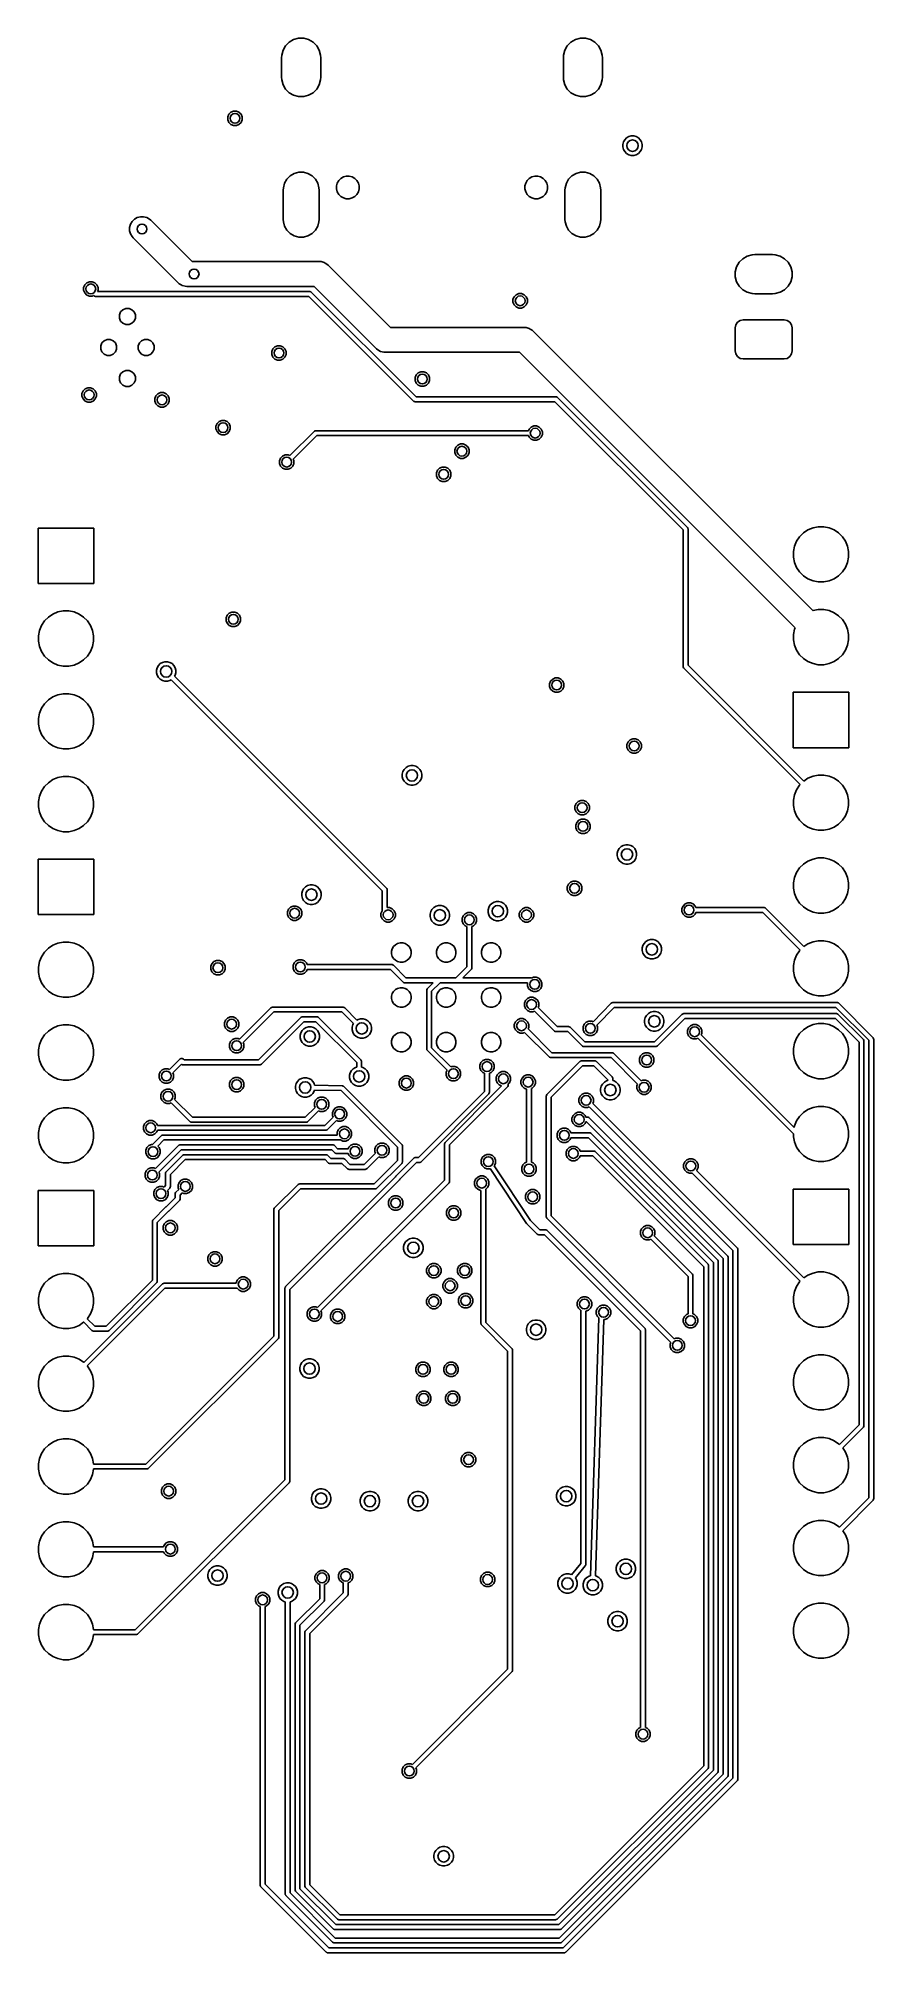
# Model space of a CAD drawing. Header units: inches. Extents: x 5.14 to 6.15, y -4.1 to -1.79.
import ezdxf

# ---------------------------------------------------------------- set-up
doc = ezdxf.new("R2010")
doc.units = ezdxf.units.IN
doc.header["$MEASUREMENT"] = 0
doc.layers.add('B.Cu', color=153, linetype='CONTINUOUS', true_color=0x4d7fc4)

msp = doc.modelspace()

# ---------------------------------------------------------------- linework, layer by layer
at = {"layer": 'B.Cu', "linetype": 'CONTINUOUS'}
for p, q in [((5.4365, -1.8057), (5.4381, -1.7997)), ((5.4381, -1.7997), (5.4412, -1.7944)), ((5.4412, -1.7944), (5.4455, -1.79)), ((5.4455, -1.79), (5.4509, -1.7869)), ((5.4509, -1.7869), (5.4568, -1.7853)), ((5.4568, -1.7853), (5.463, -1.7853)), ((5.463, -1.7853), (5.469, -1.7869)), ((5.469, -1.7869), (5.4743, -1.79)), ((5.4743, -1.79), (5.4787, -1.7944)), ((5.4787, -1.7944), (5.4817, -1.7997)), ((5.4817, -1.7997), (5.4833, -1.8057)), ((5.7767, -1.8057), (5.7783, -1.7997)), ((5.7783, -1.7997), (5.7813, -1.7944)), ((5.7813, -1.7944), (5.7857, -1.79)), ((5.7857, -1.79), (5.791, -1.7869)), ((5.791, -1.7869), (5.797, -1.7853)), ((5.797, -1.7853), (5.8032, -1.7853)), ((5.8032, -1.7853), (5.8091, -1.7869)), ((5.8091, -1.7869), (5.8145, -1.79)), ((5.8145, -1.79), (5.8188, -1.7944)), ((5.8188, -1.7944), (5.8219, -1.7997)), ((5.8219, -1.7997), (5.8235, -1.8057)), ((5.4363, -1.8088), (5.4365, -1.8057)), ((5.4363, -1.8324), (5.4363, -1.8088)), ((5.4833, -1.8057), (5.4835, -1.8088)), ((5.4835, -1.8088), (5.4835, -1.8324)), ((5.7765, -1.8088), (5.7767, -1.8057)), ((5.7765, -1.8324), (5.7765, -1.8088)), ((5.8235, -1.8057), (5.8237, -1.8088)), ((5.8237, -1.8088), (5.8237, -1.8324)), ((5.4365, -1.8355), (5.4363, -1.8324)), ((5.4381, -1.8414), (5.4365, -1.8355)), ((5.4412, -1.8468), (5.4381, -1.8414)), ((5.4455, -1.8511), (5.4412, -1.8468)), ((5.4787, -1.8468), (5.4743, -1.8511)), ((5.4817, -1.8414), (5.4787, -1.8468)), ((5.4833, -1.8355), (5.4817, -1.8414)), ((5.4835, -1.8324), (5.4833, -1.8355)), ((5.7767, -1.8355), (5.7765, -1.8324)), ((5.7783, -1.8414), (5.7767, -1.8355)), ((5.7813, -1.8468), (5.7783, -1.8414)), ((5.7857, -1.8511), (5.7813, -1.8468)), ((5.8188, -1.8468), (5.8145, -1.8511)), ((5.8219, -1.8414), (5.8188, -1.8468)), ((5.8235, -1.8355), (5.8219, -1.8414)), ((5.8237, -1.8324), (5.8235, -1.8355)), ((5.4509, -1.8542), (5.4455, -1.8511)), ((5.4568, -1.8558), (5.4509, -1.8542)), ((5.463, -1.8558), (5.4568, -1.8558)), ((5.469, -1.8542), (5.463, -1.8558)), ((5.4743, -1.8511), (5.469, -1.8542)), ((5.791, -1.8542), (5.7857, -1.8511)), ((5.797, -1.8558), (5.791, -1.8542)), ((5.8032, -1.8558), (5.797, -1.8558)), ((5.8091, -1.8542), (5.8032, -1.8558)), ((5.8145, -1.8511), (5.8091, -1.8542)), ((5.3713, -1.8803), (5.3726, -1.8771)), ((5.3713, -1.8837), (5.3713, -1.8803)), ((5.3726, -1.8869), (5.3713, -1.8837)), ((5.3726, -1.8771), (5.3751, -1.8746)), ((5.3751, -1.8894), (5.3726, -1.8869)), ((5.3751, -1.8746), (5.3783, -1.8733)), ((5.3783, -1.8907), (5.3751, -1.8894)), ((5.3783, -1.8733), (5.3817, -1.8733)), ((5.3817, -1.8907), (5.3783, -1.8907)), ((5.3817, -1.8733), (5.3849, -1.8746)), ((5.3849, -1.8894), (5.3817, -1.8907)), ((5.3849, -1.8746), (5.3874, -1.8771)), ((5.3874, -1.8869), (5.3849, -1.8894)), ((5.3874, -1.8771), (5.3887, -1.8803)), ((5.3887, -1.8837), (5.3874, -1.8869)), ((5.3887, -1.8803), (5.3887, -1.8837)), ((5.8483, -1.9135), (5.8491, -1.9105)), ((5.8483, -1.9165), (5.8483, -1.9135)), ((5.8491, -1.9195), (5.8483, -1.9165)), ((5.8491, -1.9105), (5.8506, -1.9078)), ((5.8506, -1.9078), (5.8528, -1.9056)), ((5.8528, -1.9056), (5.8555, -1.9041)), ((5.8555, -1.9041), (5.8585, -1.9033)), ((5.8585, -1.9033), (5.8615, -1.9033)), ((5.8615, -1.9033), (5.8645, -1.9041)), ((5.8645, -1.9041), (5.8672, -1.9056)), ((5.8672, -1.9056), (5.8694, -1.9078)), ((5.8694, -1.9078), (5.8709, -1.9105)), ((5.8709, -1.9105), (5.8717, -1.9135)), ((5.8717, -1.9165), (5.8709, -1.9195)), ((5.8717, -1.9135), (5.8717, -1.9165)), ((5.8506, -1.9222), (5.8491, -1.9195)), ((5.8528, -1.9244), (5.8506, -1.9222)), ((5.8555, -1.9259), (5.8528, -1.9244)), ((5.8585, -1.9267), (5.8555, -1.9259)), ((5.8615, -1.9267), (5.8585, -1.9267)), ((5.8645, -1.9259), (5.8615, -1.9267)), ((5.8672, -1.9244), (5.8645, -1.9259)), ((5.8694, -1.9222), (5.8672, -1.9244)), ((5.8709, -1.9195), (5.8694, -1.9222)), ((5.4385, -1.9658), (5.4399, -1.9603)), ((5.4399, -1.9603), (5.4427, -1.9554)), ((5.4427, -1.9554), (5.4467, -1.9514)), ((5.4467, -1.9514), (5.4516, -1.9486)), ((5.4516, -1.9486), (5.4571, -1.9471)), ((5.4571, -1.9471), (5.4627, -1.9471)), ((5.4627, -1.9471), (5.4682, -1.9486)), ((5.4682, -1.9486), (5.4731, -1.9514)), ((5.4731, -1.9514), (5.4771, -1.9554)), ((5.4771, -1.9554), (5.4799, -1.9603)), ((5.4799, -1.9603), (5.4814, -1.9658)), ((5.5026, -1.9637), (5.5035, -1.9602)), ((5.5026, -1.9673), (5.5026, -1.9637)), ((5.5035, -1.9602), (5.5053, -1.9571)), ((5.5053, -1.9571), (5.5078, -1.9545)), ((5.5078, -1.9545), (5.5109, -1.9527)), ((5.5109, -1.9527), (5.5144, -1.9518)), ((5.5144, -1.9518), (5.518, -1.9518)), ((5.518, -1.9518), (5.5215, -1.9527)), ((5.5215, -1.9527), (5.5246, -1.9545)), ((5.5246, -1.9545), (5.5272, -1.9571)), ((5.5272, -1.9571), (5.529, -1.9602)), ((5.529, -1.9602), (5.5299, -1.9637)), ((5.5299, -1.9637), (5.5299, -1.9673)), ((5.7301, -1.9637), (5.731, -1.9602)), ((5.7301, -1.9673), (5.7301, -1.9637)), ((5.731, -1.9602), (5.7328, -1.9571)), ((5.7328, -1.9571), (5.7354, -1.9545)), ((5.7354, -1.9545), (5.7385, -1.9527)), ((5.7385, -1.9527), (5.742, -1.9518)), ((5.742, -1.9518), (5.7456, -1.9518)), ((5.7456, -1.9518), (5.7491, -1.9527)), ((5.7491, -1.9527), (5.7522, -1.9545)), ((5.7522, -1.9545), (5.7547, -1.9571)), ((5.7547, -1.9571), (5.7565, -1.9602)), ((5.7565, -1.9602), (5.7574, -1.9637)), ((5.7574, -1.9637), (5.7574, -1.9673)), ((5.7786, -1.9658), (5.7801, -1.9603)), ((5.7801, -1.9603), (5.7829, -1.9554)), ((5.7829, -1.9554), (5.7869, -1.9514)), ((5.7869, -1.9514), (5.7918, -1.9486)), ((5.7918, -1.9486), (5.7973, -1.9471)), ((5.7973, -1.9471), (5.8029, -1.9471)), ((5.8029, -1.9471), (5.8084, -1.9486)), ((5.8084, -1.9486), (5.8133, -1.9514)), ((5.8133, -1.9514), (5.8173, -1.9554)), ((5.8173, -1.9554), (5.8201, -1.9603)), ((5.8201, -1.9603), (5.8215, -1.9658)), ((5.4383, -1.9686), (5.4385, -1.9658)), ((5.4383, -2.004), (5.4383, -1.9686)), ((5.4814, -1.9658), (5.4816, -1.9686)), ((5.4816, -1.9686), (5.4816, -2.004)), ((5.5035, -1.9707), (5.5026, -1.9673)), ((5.5053, -1.9738), (5.5035, -1.9707)), ((5.5078, -1.9764), (5.5053, -1.9738)), ((5.5109, -1.9782), (5.5078, -1.9764)), ((5.5144, -1.9791), (5.5109, -1.9782)), ((5.518, -1.9791), (5.5144, -1.9791)), ((5.5215, -1.9782), (5.518, -1.9791)), ((5.5246, -1.9764), (5.5215, -1.9782)), ((5.5272, -1.9738), (5.5246, -1.9764)), ((5.529, -1.9707), (5.5272, -1.9738)), ((5.5299, -1.9673), (5.529, -1.9707)), ((5.731, -1.9707), (5.7301, -1.9673)), ((5.7328, -1.9738), (5.731, -1.9707)), ((5.7354, -1.9764), (5.7328, -1.9738)), ((5.7385, -1.9782), (5.7354, -1.9764)), ((5.742, -1.9791), (5.7385, -1.9782)), ((5.7456, -1.9791), (5.742, -1.9791)), ((5.7491, -1.9782), (5.7456, -1.9791)), ((5.7522, -1.9764), (5.7491, -1.9782)), ((5.7547, -1.9738), (5.7522, -1.9764)), ((5.7565, -1.9707), (5.7547, -1.9738)), ((5.7574, -1.9673), (5.7565, -1.9707)), ((5.7784, -1.9686), (5.7786, -1.9658)), ((5.7784, -2.004), (5.7784, -1.9686)), ((5.8215, -1.9658), (5.8217, -1.9686)), ((5.8217, -1.9686), (5.8217, -2.004)), ((5.2528, -2.0138), (5.2539, -2.01)), ((5.2539, -2.01), (5.2558, -2.0066)), ((5.2558, -2.0066), (5.2586, -2.0038)), ((5.2586, -2.0038), (5.262, -2.0019)), ((5.262, -2.0019), (5.2658, -2.0009)), ((5.2658, -2.0009), (5.2697, -2.0009)), ((5.2697, -2.0009), (5.2735, -2.0019)), ((5.2735, -2.0019), (5.2768, -2.0038)), ((5.2768, -2.0038), (5.2783, -2.0051)), ((5.2783, -2.0051), (5.3282, -2.055)), ((5.4385, -2.0069), (5.4383, -2.004)), ((5.4399, -2.0123), (5.4385, -2.0069)), ((5.4814, -2.0069), (5.4799, -2.0123)), ((5.4816, -2.004), (5.4814, -2.0069)), ((5.7786, -2.0069), (5.7784, -2.004)), ((5.7801, -2.0123), (5.7786, -2.0069)), ((5.8215, -2.0069), (5.8201, -2.0123)), ((5.8217, -2.004), (5.8215, -2.0069)), ((5.2528, -2.0177), (5.2528, -2.0138)), ((5.2539, -2.0215), (5.2528, -2.0177)), ((5.2558, -2.0249), (5.2539, -2.0215)), ((5.2571, -2.0264), (5.2558, -2.0249)), ((5.3114, -2.0806), (5.2571, -2.0264)), ((5.4427, -2.0172), (5.4399, -2.0123)), ((5.4467, -2.0212), (5.4427, -2.0172)), ((5.4516, -2.024), (5.4467, -2.0212)), ((5.4571, -2.0255), (5.4516, -2.024)), ((5.4627, -2.0255), (5.4571, -2.0255)), ((5.4682, -2.024), (5.4627, -2.0255)), ((5.4731, -2.0212), (5.4682, -2.024)), ((5.4771, -2.0172), (5.4731, -2.0212)), ((5.4799, -2.0123), (5.4771, -2.0172)), ((5.7829, -2.0172), (5.7801, -2.0123)), ((5.7869, -2.0212), (5.7829, -2.0172)), ((5.7918, -2.024), (5.7869, -2.0212)), ((5.7973, -2.0255), (5.7918, -2.024)), ((5.8029, -2.0255), (5.7973, -2.0255)), ((5.8084, -2.024), (5.8029, -2.0255)), ((5.8133, -2.0212), (5.8084, -2.024)), ((5.8173, -2.0172), (5.8133, -2.0212)), ((5.8201, -2.0123), (5.8173, -2.0172)), ((5.3282, -2.055), (5.3307, -2.055)), ((5.3307, -2.055), (5.482, -2.055)), ((5.482, -2.055), (5.484, -2.0551)), ((5.484, -2.0551), (5.484, -2.0551)), ((5.484, -2.0551), (5.4877, -2.0561)), ((5.4877, -2.0561), (5.489, -2.0569)), ((5.489, -2.0569), (5.4911, -2.0581)), ((5.9857, -2.0612), (5.9888, -2.0559)), ((5.9888, -2.0559), (5.9931, -2.0515)), ((5.9931, -2.0515), (5.9985, -2.0484)), ((5.9985, -2.0484), (6.0044, -2.0468)), ((6.0044, -2.0468), (6.0075, -2.0466)), ((6.0075, -2.0466), (6.0292, -2.0466)), ((6.0292, -2.0466), (6.0323, -2.0468)), ((6.0323, -2.0468), (6.0382, -2.0484)), ((6.0382, -2.0484), (6.0436, -2.0515)), ((6.0436, -2.0515), (6.0479, -2.0559)), ((6.0479, -2.0559), (6.051, -2.0612)), ((5.1986, -2.0831), (5.2011, -2.0806)), ((5.2011, -2.0806), (5.2043, -2.0793)), ((5.2043, -2.0793), (5.2077, -2.0793)), ((5.2077, -2.0793), (5.2109, -2.0806)), ((5.2109, -2.0806), (5.2134, -2.0831)), ((5.3128, -2.0819), (5.3114, -2.0806)), ((5.4911, -2.0581), (5.4911, -2.0581)), ((5.4911, -2.0581), (5.4926, -2.0594)), ((5.4926, -2.0594), (5.5678, -2.1346)), ((5.9841, -2.0672), (5.9857, -2.0612)), ((5.9841, -2.0733), (5.9841, -2.0672)), ((5.9857, -2.0793), (5.9841, -2.0733)), ((5.9888, -2.0846), (5.9857, -2.0793)), ((6.051, -2.0793), (6.0479, -2.0846)), ((6.051, -2.0612), (6.0526, -2.0672)), ((6.0526, -2.0733), (6.051, -2.0793)), ((6.0526, -2.0672), (6.0526, -2.0733)), ((5.1973, -2.0863), (5.1986, -2.0831)), ((5.1973, -2.0897), (5.1973, -2.0863)), ((5.1986, -2.0929), (5.1973, -2.0897)), ((5.2011, -2.0954), (5.1986, -2.0929)), ((5.2043, -2.0967), (5.2011, -2.0954)), ((5.2077, -2.0967), (5.2043, -2.0967)), ((5.2097, -2.0959), (5.2077, -2.0967)), ((5.2101, -2.0963), (5.2097, -2.0959)), ((5.2106, -2.0967), (5.2101, -2.0963)), ((5.2116, -2.0971), (5.2106, -2.0967)), ((5.2122, -2.0972), (5.2116, -2.0971)), ((5.4691, -2.0972), (5.2122, -2.0972)), ((5.2134, -2.0831), (5.2147, -2.0863)), ((5.2147, -2.0897), (5.2141, -2.0912)), ((5.2141, -2.0912), (5.4687, -2.0912)), ((5.2147, -2.0863), (5.2147, -2.0897)), ((5.3149, -2.0831), (5.3128, -2.0819)), ((5.3128, -2.0819), (5.3128, -2.0819)), ((5.3162, -2.0839), (5.3149, -2.0831)), ((5.32, -2.0849), (5.3162, -2.0839)), ((5.322, -2.085), (5.32, -2.0849)), ((5.32, -2.0849), (5.32, -2.0849)), ((5.3307, -2.085), (5.322, -2.085)), ((5.4758, -2.085), (5.3307, -2.085)), ((5.4687, -2.0912), (5.4694, -2.091)), ((5.5954, -2.2234), (5.4691, -2.0972)), ((5.4694, -2.091), (5.4706, -2.091)), ((5.4706, -2.091), (5.4716, -2.0914)), ((5.4716, -2.0914), (5.4721, -2.0918)), ((5.4721, -2.0918), (5.5987, -2.2183)), ((5.551, -2.1602), (5.4758, -2.085)), ((5.7157, -2.1006), (5.717, -2.0974)), ((5.7157, -2.1041), (5.7157, -2.1006)), ((5.717, -2.0974), (5.7195, -2.095)), ((5.7195, -2.095), (5.7227, -2.0937)), ((5.7227, -2.0937), (5.7261, -2.0937)), ((5.7261, -2.0937), (5.7293, -2.095)), ((5.7293, -2.095), (5.7318, -2.0974)), ((5.7318, -2.0974), (5.7331, -2.1006)), ((5.7331, -2.1006), (5.7331, -2.1041)), ((5.9931, -2.089), (5.9888, -2.0846)), ((5.9985, -2.0921), (5.9931, -2.089)), ((6.0044, -2.0937), (5.9985, -2.0921)), ((6.0075, -2.0939), (6.0044, -2.0937)), ((6.0292, -2.0939), (6.0075, -2.0939)), ((6.0323, -2.0937), (6.0292, -2.0939)), ((6.0382, -2.0921), (6.0323, -2.0937)), ((6.0436, -2.089), (6.0382, -2.0921)), ((6.0479, -2.0846), (6.0436, -2.089)), ((5.2405, -2.1194), (5.242, -2.1159)), ((5.2405, -2.1233), (5.2405, -2.1194)), ((5.242, -2.1268), (5.2405, -2.1233)), ((5.242, -2.1159), (5.2447, -2.1132)), ((5.2447, -2.1295), (5.242, -2.1268)), ((5.2447, -2.1132), (5.2482, -2.1117)), ((5.2482, -2.1117), (5.2521, -2.1117)), ((5.2521, -2.1117), (5.2556, -2.1132)), ((5.2556, -2.1132), (5.2583, -2.1159)), ((5.2583, -2.1268), (5.2556, -2.1295)), ((5.2583, -2.1159), (5.2598, -2.1194)), ((5.2598, -2.1233), (5.2583, -2.1268)), ((5.2598, -2.1194), (5.2598, -2.1233)), ((5.717, -2.1073), (5.7157, -2.1041)), ((5.7195, -2.1097), (5.717, -2.1073)), ((5.7227, -2.1111), (5.7195, -2.1097)), ((5.7261, -2.1111), (5.7227, -2.1111)), ((5.7293, -2.1097), (5.7261, -2.1111)), ((5.7318, -2.1073), (5.7293, -2.1097)), ((5.7331, -2.1041), (5.7318, -2.1073)), ((5.9868, -2.1283), (5.99, -2.1261)), ((5.99, -2.1261), (5.9937, -2.1254)), ((5.9937, -2.1254), (6.043, -2.1254)), ((6.043, -2.1254), (6.0467, -2.1261)), ((6.0467, -2.1261), (6.0499, -2.1283)), ((5.2221, -2.1506), (5.2256, -2.1491)), ((5.2256, -2.1491), (5.2294, -2.1491)), ((5.2294, -2.1491), (5.233, -2.1506)), ((5.2482, -2.131), (5.2447, -2.1295)), ((5.2521, -2.131), (5.2482, -2.131)), ((5.2556, -2.1295), (5.2521, -2.131)), ((5.2673, -2.1506), (5.2709, -2.1491)), ((5.2709, -2.1491), (5.2747, -2.1491)), ((5.2747, -2.1491), (5.2783, -2.1506)), ((5.5678, -2.1346), (5.7244, -2.1346)), ((5.7244, -2.1346), (5.7296, -2.1346)), ((5.7296, -2.1346), (5.7316, -2.1347)), ((5.7316, -2.1347), (5.7316, -2.1347)), ((5.7316, -2.1347), (5.7353, -2.1357)), ((5.7353, -2.1357), (5.7366, -2.1365)), ((5.7366, -2.1365), (5.7387, -2.1377)), ((5.7387, -2.1377), (5.7387, -2.1377)), ((5.7387, -2.1377), (5.7402, -2.139)), ((5.7402, -2.139), (6.0778, -2.4766)), ((5.9839, -2.1352), (5.9846, -2.1315)), ((5.9839, -2.1628), (5.9839, -2.1352)), ((5.9846, -2.1315), (5.9868, -2.1283)), ((6.0499, -2.1283), (6.052, -2.1315)), ((6.052, -2.1315), (6.0528, -2.1352)), ((6.0528, -2.1352), (6.0528, -2.1628)), ((5.2179, -2.1568), (5.2193, -2.1533)), ((5.2179, -2.1607), (5.2179, -2.1568)), ((5.2193, -2.1642), (5.2179, -2.1607)), ((5.2193, -2.1533), (5.2221, -2.1506)), ((5.2221, -2.1669), (5.2193, -2.1642)), ((5.2256, -2.1684), (5.2221, -2.1669)), ((5.2294, -2.1684), (5.2256, -2.1684)), ((5.233, -2.1669), (5.2294, -2.1684)), ((5.233, -2.1506), (5.2357, -2.1533)), ((5.2357, -2.1642), (5.233, -2.1669)), ((5.2357, -2.1533), (5.2372, -2.1568)), ((5.2372, -2.1607), (5.2357, -2.1642)), ((5.2372, -2.1568), (5.2372, -2.1607)), ((5.2631, -2.1568), (5.2646, -2.1533)), ((5.2631, -2.1607), (5.2631, -2.1568)), ((5.2646, -2.1642), (5.2631, -2.1607)), ((5.2646, -2.1533), (5.2673, -2.1506)), ((5.2673, -2.1669), (5.2646, -2.1642)), ((5.2709, -2.1684), (5.2673, -2.1669)), ((5.2747, -2.1684), (5.2709, -2.1684)), ((5.2783, -2.1669), (5.2747, -2.1684)), ((5.2783, -2.1506), (5.281, -2.1533)), ((5.281, -2.1642), (5.2783, -2.1669)), ((5.281, -2.1533), (5.2824, -2.1568)), ((5.2824, -2.1607), (5.281, -2.1642)), ((5.2824, -2.1568), (5.2824, -2.1607)), ((5.4244, -2.1636), (5.4257, -2.1604)), ((5.4244, -2.1671), (5.4244, -2.1636)), ((5.4257, -2.1703), (5.4244, -2.1671)), ((5.4257, -2.1604), (5.4281, -2.158)), ((5.4281, -2.1727), (5.4257, -2.1703)), ((5.4281, -2.158), (5.4313, -2.1567)), ((5.4313, -2.174), (5.4281, -2.1727)), ((5.4313, -2.1567), (5.4348, -2.1567)), ((5.4348, -2.1567), (5.438, -2.158)), ((5.438, -2.1727), (5.4348, -2.174)), ((5.438, -2.158), (5.4404, -2.1604)), ((5.4404, -2.1703), (5.438, -2.1727)), ((5.4404, -2.1604), (5.4418, -2.1636)), ((5.4418, -2.1671), (5.4404, -2.1703)), ((5.4418, -2.1636), (5.4418, -2.1671)), ((5.5525, -2.1615), (5.551, -2.1602)), ((5.5559, -2.1635), (5.5525, -2.1615)), ((5.5525, -2.1615), (5.5525, -2.1615)), ((5.5596, -2.1645), (5.5559, -2.1635)), ((5.5616, -2.1646), (5.5596, -2.1645)), ((5.5596, -2.1645), (5.5596, -2.1645)), ((5.7234, -2.1646), (5.5616, -2.1646)), ((6.0562, -2.4974), (5.7234, -2.1646)), ((5.9846, -2.1665), (5.9839, -2.1628)), ((5.9868, -2.1697), (5.9846, -2.1665)), ((5.99, -2.1719), (5.9868, -2.1697)), ((5.9937, -2.1726), (5.99, -2.1719)), ((6.043, -2.1726), (5.9937, -2.1726)), ((6.0467, -2.1719), (6.043, -2.1726)), ((6.0499, -2.1697), (6.0467, -2.1719)), ((6.052, -2.1665), (6.0499, -2.1697)), ((6.0528, -2.1628), (6.052, -2.1665)), ((5.2405, -2.1942), (5.242, -2.1907)), ((5.2405, -2.1981), (5.2405, -2.1942)), ((5.242, -2.1907), (5.2447, -2.188)), ((5.2447, -2.188), (5.2482, -2.1865)), ((5.2482, -2.1865), (5.2521, -2.1865)), ((5.2521, -2.1865), (5.2556, -2.188)), ((5.2556, -2.188), (5.2583, -2.1907)), ((5.2583, -2.1907), (5.2598, -2.1942)), ((5.2598, -2.1942), (5.2598, -2.1981)), ((5.4348, -2.174), (5.4313, -2.174)), ((5.5976, -2.1951), (5.5989, -2.1919)), ((5.5976, -2.1986), (5.5976, -2.1951)), ((5.5989, -2.1919), (5.6014, -2.1895)), ((5.6014, -2.1895), (5.6046, -2.1882)), ((5.6046, -2.1882), (5.608, -2.1882)), ((5.608, -2.1882), (5.6112, -2.1895)), ((5.6112, -2.1895), (5.6137, -2.1919)), ((5.6137, -2.1919), (5.615, -2.1951)), ((5.615, -2.1951), (5.615, -2.1986)), ((5.1953, -2.2143), (5.1966, -2.2111)), ((5.1953, -2.2177), (5.1953, -2.2143)), ((5.1966, -2.2209), (5.1953, -2.2177)), ((5.1966, -2.2111), (5.1991, -2.2086)), ((5.1991, -2.2086), (5.2023, -2.2073)), ((5.2023, -2.2073), (5.2057, -2.2073)), ((5.2057, -2.2073), (5.2089, -2.2086)), ((5.2089, -2.2086), (5.2114, -2.2111)), ((5.2114, -2.2111), (5.2127, -2.2143)), ((5.2127, -2.2177), (5.2114, -2.2209)), ((5.2127, -2.2143), (5.2127, -2.2177)), ((5.242, -2.2016), (5.2405, -2.1981)), ((5.2447, -2.2043), (5.242, -2.2016)), ((5.2482, -2.2058), (5.2447, -2.2043)), ((5.2521, -2.2058), (5.2482, -2.2058)), ((5.2556, -2.2043), (5.2521, -2.2058)), ((5.2583, -2.2016), (5.2556, -2.2043)), ((5.2598, -2.1981), (5.2583, -2.2016)), ((5.2833, -2.2203), (5.2846, -2.2171)), ((5.2846, -2.2171), (5.2871, -2.2146)), ((5.2871, -2.2146), (5.2903, -2.2133)), ((5.2903, -2.2133), (5.2937, -2.2133)), ((5.2937, -2.2133), (5.2969, -2.2146)), ((5.2969, -2.2146), (5.2994, -2.2171)), ((5.2994, -2.2171), (5.3007, -2.2203)), ((5.5989, -2.2018), (5.5976, -2.1986)), ((5.5987, -2.2183), (5.7676, -2.2183)), ((5.6014, -2.2042), (5.5989, -2.2018)), ((5.6046, -2.2055), (5.6014, -2.2042)), ((5.608, -2.2055), (5.6046, -2.2055)), ((5.6112, -2.2042), (5.608, -2.2055)), ((5.6137, -2.2018), (5.6112, -2.2042)), ((5.615, -2.1986), (5.6137, -2.2018)), ((5.7676, -2.2183), (5.7681, -2.2184)), ((5.7681, -2.2184), (5.7692, -2.2188)), ((5.7692, -2.2188), (5.7696, -2.2192)), ((5.7696, -2.2192), (5.9261, -2.3757)), ((5.1991, -2.2234), (5.1966, -2.2209)), ((5.2023, -2.2247), (5.1991, -2.2234)), ((5.2057, -2.2247), (5.2023, -2.2247)), ((5.2089, -2.2234), (5.2057, -2.2247)), ((5.2114, -2.2209), (5.2089, -2.2234)), ((5.2833, -2.2237), (5.2833, -2.2203)), ((5.2846, -2.2269), (5.2833, -2.2237)), ((5.2871, -2.2294), (5.2846, -2.2269)), ((5.2903, -2.2307), (5.2871, -2.2294)), ((5.2937, -2.2307), (5.2903, -2.2307)), ((5.2969, -2.2294), (5.2937, -2.2307)), ((5.2994, -2.2269), (5.2969, -2.2294)), ((5.3007, -2.2237), (5.2994, -2.2269)), ((5.3007, -2.2203), (5.3007, -2.2237)), ((5.5958, -2.2238), (5.5954, -2.2234)), ((5.5969, -2.2242), (5.5958, -2.2238)), ((5.5974, -2.2243), (5.5969, -2.2242)), ((5.7663, -2.2243), (5.5974, -2.2243)), ((5.921, -2.379), (5.7663, -2.2243)), ((5.3571, -2.2538), (5.3584, -2.2506)), ((5.3571, -2.2572), (5.3571, -2.2538)), ((5.3584, -2.2604), (5.3571, -2.2572)), ((5.3584, -2.2506), (5.3608, -2.2481)), ((5.3608, -2.2629), (5.3584, -2.2604)), ((5.3608, -2.2481), (5.364, -2.2468)), ((5.364, -2.2642), (5.3608, -2.2629)), ((5.364, -2.2468), (5.3675, -2.2468)), ((5.3675, -2.2642), (5.364, -2.2642)), ((5.3675, -2.2468), (5.3707, -2.2481)), ((5.3707, -2.2629), (5.3675, -2.2642)), ((5.3707, -2.2481), (5.3731, -2.2506)), ((5.3731, -2.2604), (5.3707, -2.2629)), ((5.3731, -2.2506), (5.3744, -2.2538)), ((5.3744, -2.2572), (5.3731, -2.2604)), ((5.3744, -2.2538), (5.3744, -2.2572)), ((5.4462, -2.2894), (5.4755, -2.2601)), ((5.4788, -2.2652), (5.4504, -2.2935)), ((5.4755, -2.2601), (5.4759, -2.2597)), ((5.4759, -2.2597), (5.477, -2.2593)), ((5.477, -2.2593), (5.4776, -2.2593)), ((5.4776, -2.2593), (5.7343, -2.2593)), ((5.7343, -2.2652), (5.4788, -2.2652)), ((5.7343, -2.2593), (5.7352, -2.2573)), ((5.7352, -2.2671), (5.7343, -2.2652)), ((5.7352, -2.2573), (5.7376, -2.2548)), ((5.7376, -2.2548), (5.7408, -2.2535)), ((5.7408, -2.2535), (5.7442, -2.2535)), ((5.7442, -2.2535), (5.7474, -2.2548)), ((5.7474, -2.2548), (5.7499, -2.2573)), ((5.7499, -2.2573), (5.7512, -2.2605)), ((5.7512, -2.2639), (5.7499, -2.2671)), ((5.7512, -2.2605), (5.7512, -2.2639)), ((5.4376, -2.2899), (5.4408, -2.2886)), ((5.4408, -2.2886), (5.4442, -2.2886)), ((5.4442, -2.2886), (5.4462, -2.2894)), ((5.6453, -2.2823), (5.6466, -2.2791)), ((5.6453, -2.2857), (5.6453, -2.2823)), ((5.6466, -2.2889), (5.6453, -2.2857)), ((5.6466, -2.2791), (5.6491, -2.2766)), ((5.6491, -2.2914), (5.6466, -2.2889)), ((5.6491, -2.2766), (5.6523, -2.2753)), ((5.6523, -2.2753), (5.6557, -2.2753)), ((5.6557, -2.2753), (5.6589, -2.2766)), ((5.6589, -2.2766), (5.6614, -2.2791)), ((5.6614, -2.2889), (5.6589, -2.2914)), ((5.6614, -2.2791), (5.6627, -2.2823)), ((5.6627, -2.2857), (5.6614, -2.2889)), ((5.6627, -2.2823), (5.6627, -2.2857)), ((5.7376, -2.2696), (5.7352, -2.2671)), ((5.7408, -2.2709), (5.7376, -2.2696)), ((5.7442, -2.2709), (5.7408, -2.2709)), ((5.7474, -2.2696), (5.7442, -2.2709)), ((5.7499, -2.2671), (5.7474, -2.2696)), ((5.4338, -2.2955), (5.4352, -2.2923)), ((5.4338, -2.299), (5.4338, -2.2955)), ((5.4352, -2.3022), (5.4338, -2.299)), ((5.4352, -2.2923), (5.4376, -2.2899)), ((5.4376, -2.3046), (5.4352, -2.3022)), ((5.4408, -2.3059), (5.4376, -2.3046)), ((5.4442, -2.3059), (5.4408, -2.3059)), ((5.4474, -2.3046), (5.4442, -2.3059)), ((5.4499, -2.3022), (5.4474, -2.3046)), ((5.4512, -2.299), (5.4499, -2.3022)), ((5.4504, -2.2935), (5.4512, -2.2955)), ((5.4512, -2.2955), (5.4512, -2.299)), ((5.6233, -2.3103), (5.6246, -2.3071)), ((5.6233, -2.3137), (5.6233, -2.3103)), ((5.6246, -2.3071), (5.6271, -2.3046)), ((5.6271, -2.3046), (5.6303, -2.3033)), ((5.6303, -2.3033), (5.6337, -2.3033)), ((5.6337, -2.3033), (5.6369, -2.3046)), ((5.6369, -2.3046), (5.6394, -2.3071)), ((5.6394, -2.3071), (5.6407, -2.3103)), ((5.6407, -2.3103), (5.6407, -2.3137)), ((5.6523, -2.2927), (5.6491, -2.2914)), ((5.6557, -2.2927), (5.6523, -2.2927)), ((5.6589, -2.2914), (5.6557, -2.2927)), ((5.6246, -2.3169), (5.6233, -2.3137)), ((5.6271, -2.3194), (5.6246, -2.3169)), ((5.6303, -2.3207), (5.6271, -2.3194)), ((5.6337, -2.3207), (5.6303, -2.3207)), ((5.6369, -2.3194), (5.6337, -2.3207)), ((5.6394, -2.3169), (5.6369, -2.3194)), ((5.6407, -2.3137), (5.6394, -2.3169)), ((5.1426, -2.4437), (5.1426, -2.3768)), ((5.1426, -2.3768), (5.2095, -2.3768)), ((5.2095, -2.3768), (5.2095, -2.4437)), ((5.921, -2.5438), (5.921, -2.379)), ((5.9261, -2.3757), (5.9265, -2.3761)), ((5.9265, -2.3761), (5.9268, -2.3769)), ((5.9268, -2.3769), (5.9269, -2.3772)), ((5.9269, -2.3772), (5.927, -2.3777)), ((5.927, -2.3777), (5.927, -2.5426)), ((6.0664, -2.3827), (6.0718, -2.3791)), ((6.0718, -2.3791), (6.0779, -2.3766)), ((6.0779, -2.3766), (6.0843, -2.3753)), ((6.0843, -2.3753), (6.0909, -2.3753)), ((6.0909, -2.3753), (6.0973, -2.3766)), ((6.0973, -2.3766), (6.1034, -2.3791)), ((6.1034, -2.3791), (6.1088, -2.3827)), ((6.0543, -2.4053), (6.0556, -2.3989)), ((6.0556, -2.3989), (6.0581, -2.3928)), ((6.0581, -2.3928), (6.0617, -2.3874)), ((6.0617, -2.3874), (6.0664, -2.3827)), ((6.1088, -2.3827), (6.1135, -2.3874)), ((6.1135, -2.3874), (6.1171, -2.3928)), ((6.1171, -2.3928), (6.1196, -2.3989)), ((6.1196, -2.3989), (6.1209, -2.4053)), ((6.0543, -2.4119), (6.0543, -2.4053)), ((6.0556, -2.4183), (6.0543, -2.4119)), ((6.0581, -2.4244), (6.0556, -2.4183)), ((6.0617, -2.4298), (6.0581, -2.4244)), ((6.1171, -2.4244), (6.1135, -2.4298)), ((6.1196, -2.4183), (6.1171, -2.4244)), ((6.1209, -2.4119), (6.1196, -2.4183)), ((6.1209, -2.4053), (6.1209, -2.4119)), ((5.2095, -2.4437), (5.1426, -2.4437)), ((6.0664, -2.4345), (6.0617, -2.4298)), ((6.0718, -2.4381), (6.0664, -2.4345)), ((6.0779, -2.4406), (6.0718, -2.4381)), ((6.0843, -2.4419), (6.0779, -2.4406)), ((6.0909, -2.4419), (6.0843, -2.4419)), ((6.0973, -2.4406), (6.0909, -2.4419)), ((6.1034, -2.4381), (6.0973, -2.4406)), ((6.1088, -2.4345), (6.1034, -2.4381)), ((6.1135, -2.4298), (6.1088, -2.4345)), ((5.144, -2.5005), (5.1465, -2.4945)), ((5.1465, -2.4945), (5.1502, -2.489)), ((5.1502, -2.489), (5.1548, -2.4844)), ((5.1548, -2.4844), (5.1603, -2.4807)), ((5.1603, -2.4807), (5.1663, -2.4782)), ((5.1663, -2.4782), (5.1728, -2.477)), ((5.1728, -2.477), (5.1793, -2.477)), ((5.1793, -2.477), (5.1858, -2.4782)), ((5.1858, -2.4782), (5.1918, -2.4807)), ((5.1918, -2.4807), (5.1973, -2.4844)), ((5.1973, -2.4844), (5.2019, -2.489)), ((5.2019, -2.489), (5.2056, -2.4945)), ((5.2056, -2.4945), (5.2081, -2.5005)), ((5.3693, -2.4853), (5.3706, -2.4821)), ((5.3693, -2.4887), (5.3693, -2.4853)), ((5.3706, -2.4919), (5.3693, -2.4887)), ((5.3706, -2.4821), (5.3731, -2.4796)), ((5.3731, -2.4944), (5.3706, -2.4919)), ((5.3731, -2.4796), (5.3763, -2.4783)), ((5.3763, -2.4957), (5.3731, -2.4944)), ((5.3763, -2.4783), (5.3797, -2.4783)), ((5.3797, -2.4957), (5.3763, -2.4957)), ((5.3797, -2.4783), (5.3829, -2.4796)), ((5.3829, -2.4944), (5.3797, -2.4957)), ((5.3829, -2.4796), (5.3854, -2.4821)), ((5.3854, -2.4919), (5.3829, -2.4944)), ((5.3854, -2.4821), (5.3867, -2.4853)), ((5.3867, -2.4887), (5.3854, -2.4919)), ((5.3867, -2.4853), (5.3867, -2.4887)), ((6.0778, -2.4766), (6.0779, -2.4766)), ((6.0779, -2.4766), (6.0843, -2.4753)), ((6.0843, -2.4753), (6.0909, -2.4753)), ((6.0909, -2.4753), (6.0973, -2.4766)), ((6.0973, -2.4766), (6.1034, -2.4791)), ((6.1034, -2.4791), (6.1088, -2.4827)), ((6.1088, -2.4827), (6.1135, -2.4874)), ((6.1135, -2.4874), (6.1171, -2.4928)), ((6.1171, -2.4928), (6.1196, -2.4989)), ((5.1428, -2.507), (5.144, -2.5005)), ((5.1428, -2.5135), (5.1428, -2.507)), ((5.144, -2.52), (5.1428, -2.5135)), ((5.1465, -2.526), (5.144, -2.52)), ((5.2081, -2.52), (5.2056, -2.526)), ((5.2081, -2.5005), (5.2094, -2.507)), ((5.2094, -2.5135), (5.2081, -2.52)), ((5.2094, -2.507), (5.2094, -2.5135)), ((6.0543, -2.5053), (6.0556, -2.4989)), ((6.0543, -2.5119), (6.0543, -2.5053)), ((6.0556, -2.5183), (6.0543, -2.5119)), ((6.0556, -2.4989), (6.0562, -2.4974)), ((6.0581, -2.5244), (6.0556, -2.5183)), ((6.1196, -2.5183), (6.1171, -2.5244)), ((6.1196, -2.4989), (6.1209, -2.5053)), ((6.1209, -2.5119), (6.1196, -2.5183)), ((6.1209, -2.5053), (6.1209, -2.5119)), ((5.1502, -2.5315), (5.1465, -2.526)), ((5.1548, -2.5361), (5.1502, -2.5315)), ((5.1603, -2.5398), (5.1548, -2.5361)), ((5.1663, -2.5423), (5.1603, -2.5398)), ((5.1728, -2.5436), (5.1663, -2.5423)), ((5.1858, -2.5423), (5.1793, -2.5436)), ((5.1918, -2.5398), (5.1858, -2.5423)), ((5.1973, -2.5361), (5.1918, -2.5398)), ((5.2019, -2.5315), (5.1973, -2.5361)), ((5.2056, -2.526), (5.2019, -2.5315)), ((5.2861, -2.5455), (5.2876, -2.5428)), ((5.2876, -2.5428), (5.2898, -2.5406)), ((5.2898, -2.5406), (5.2925, -2.5391)), ((5.2925, -2.5391), (5.2955, -2.5383)), ((5.2955, -2.5383), (5.2985, -2.5383)), ((5.2985, -2.5383), (5.3015, -2.5391)), ((5.3015, -2.5391), (5.3042, -2.5406)), ((5.3042, -2.5406), (5.3064, -2.5428)), ((5.3064, -2.5428), (5.3079, -2.5455)), ((5.927, -2.5426), (6.0668, -2.6824)), ((6.0617, -2.5298), (6.0581, -2.5244)), ((6.0664, -2.5345), (6.0617, -2.5298)), ((6.0718, -2.5381), (6.0664, -2.5345)), ((6.0779, -2.5406), (6.0718, -2.5381)), ((6.0843, -2.5419), (6.0779, -2.5406)), ((6.0909, -2.5419), (6.0843, -2.5419)), ((6.0973, -2.5406), (6.0909, -2.5419)), ((6.1034, -2.5381), (6.0973, -2.5406)), ((6.1088, -2.5345), (6.1034, -2.5381)), ((6.1135, -2.5298), (6.1088, -2.5345)), ((6.1171, -2.5244), (6.1135, -2.5298)), ((5.1793, -2.5436), (5.1728, -2.5436)), ((5.2853, -2.5485), (5.2861, -2.5455)), ((5.2853, -2.5515), (5.2853, -2.5485)), ((5.2861, -2.5545), (5.2853, -2.5515)), ((5.2876, -2.5572), (5.2861, -2.5545)), ((5.2898, -2.5594), (5.2876, -2.5572)), ((5.2925, -2.5609), (5.2898, -2.5594)), ((5.2955, -2.5617), (5.2925, -2.5609)), ((5.2985, -2.5617), (5.2955, -2.5617)), ((5.3015, -2.5609), (5.2985, -2.5617)), ((5.3029, -2.5601), (5.3015, -2.5609)), ((5.5577, -2.8149), (5.3029, -2.5601)), ((5.3079, -2.5545), (5.3071, -2.5559)), ((5.3071, -2.5559), (5.5628, -2.8116)), ((5.3079, -2.5455), (5.3087, -2.5485)), ((5.3087, -2.5515), (5.3079, -2.5545)), ((5.3087, -2.5485), (5.3087, -2.5515)), ((5.7598, -2.5648), (5.7611, -2.5616)), ((5.7598, -2.5683), (5.7598, -2.5648)), ((5.7611, -2.5616), (5.7636, -2.5592)), ((5.7636, -2.5592), (5.7668, -2.5578)), ((5.7668, -2.5578), (5.7702, -2.5578)), ((5.7702, -2.5578), (5.7734, -2.5592)), ((5.7734, -2.5592), (5.7759, -2.5616)), ((5.7759, -2.5616), (5.7772, -2.5648)), ((5.7772, -2.5648), (5.7772, -2.5683)), ((5.9211, -2.5444), (5.921, -2.5438)), ((5.9215, -2.5455), (5.9211, -2.5444)), ((5.9219, -2.5459), (5.9215, -2.5455)), ((6.0626, -2.6865), (5.9219, -2.5459)), ((5.1465, -2.5945), (5.1502, -2.589)), ((5.1502, -2.589), (5.1548, -2.5844)), ((5.1548, -2.5844), (5.1603, -2.5807)), ((5.1603, -2.5807), (5.1663, -2.5782)), ((5.1663, -2.5782), (5.1728, -2.577)), ((5.1728, -2.577), (5.1793, -2.577)), ((5.1793, -2.577), (5.1858, -2.5782)), ((5.1858, -2.5782), (5.1918, -2.5807)), ((5.1918, -2.5807), (5.1973, -2.5844)), ((5.1973, -2.5844), (5.2019, -2.589)), ((5.2019, -2.589), (5.2056, -2.5945)), ((5.7611, -2.5715), (5.7598, -2.5683)), ((5.7636, -2.5739), (5.7611, -2.5715)), ((5.7668, -2.5752), (5.7636, -2.5739)), ((5.7702, -2.5752), (5.7668, -2.5752)), ((5.7734, -2.5739), (5.7702, -2.5752)), ((5.7759, -2.5715), (5.7734, -2.5739)), ((5.7772, -2.5683), (5.7759, -2.5715)), ((6.0541, -2.6421), (6.0541, -2.5751)), ((6.0541, -2.5751), (6.1211, -2.5751)), ((6.1211, -2.5751), (6.1211, -2.6421)), ((5.1428, -2.607), (5.144, -2.6005)), ((5.1428, -2.6135), (5.1428, -2.607)), ((5.144, -2.6005), (5.1465, -2.5945)), ((5.2056, -2.5945), (5.2081, -2.6005)), ((5.2081, -2.6005), (5.2094, -2.607)), ((5.2094, -2.607), (5.2094, -2.6135)), ((5.144, -2.62), (5.1428, -2.6135)), ((5.1465, -2.626), (5.144, -2.62)), ((5.1502, -2.6315), (5.1465, -2.626)), ((5.1548, -2.6361), (5.1502, -2.6315)), ((5.2019, -2.6315), (5.1973, -2.6361)), ((5.2056, -2.626), (5.2019, -2.6315)), ((5.2081, -2.62), (5.2056, -2.626)), ((5.2094, -2.6135), (5.2081, -2.62)), ((5.8533, -2.6383), (5.8546, -2.6351)), ((5.8546, -2.6351), (5.8571, -2.6326)), ((5.8571, -2.6326), (5.8603, -2.6313)), ((5.8603, -2.6313), (5.8637, -2.6313)), ((5.8637, -2.6313), (5.8669, -2.6326)), ((5.8669, -2.6326), (5.8694, -2.6351)), ((5.8694, -2.6351), (5.8707, -2.6383)), ((5.1603, -2.6398), (5.1548, -2.6361)), ((5.1663, -2.6423), (5.1603, -2.6398)), ((5.1728, -2.6436), (5.1663, -2.6423)), ((5.1793, -2.6436), (5.1728, -2.6436)), ((5.1858, -2.6423), (5.1793, -2.6436)), ((5.1918, -2.6398), (5.1858, -2.6423)), ((5.1973, -2.6361), (5.1918, -2.6398)), ((5.8533, -2.6417), (5.8533, -2.6383)), ((5.8546, -2.6449), (5.8533, -2.6417)), ((5.8571, -2.6474), (5.8546, -2.6449)), ((5.8603, -2.6487), (5.8571, -2.6474)), ((5.8637, -2.6487), (5.8603, -2.6487)), ((5.8669, -2.6474), (5.8637, -2.6487)), ((5.8694, -2.6449), (5.8669, -2.6474)), ((5.8707, -2.6417), (5.8694, -2.6449)), ((5.8707, -2.6383), (5.8707, -2.6417)), ((6.1211, -2.6421), (6.0541, -2.6421)), ((5.1548, -2.6844), (5.1603, -2.6807)), ((5.1603, -2.6807), (5.1663, -2.6782)), ((5.1663, -2.6782), (5.1728, -2.677)), ((5.1728, -2.677), (5.1793, -2.677)), ((5.1793, -2.677), (5.1858, -2.6782)), ((5.1858, -2.6782), (5.1918, -2.6807)), ((5.1918, -2.6807), (5.1973, -2.6844)), ((5.582, -2.674), (5.5828, -2.671)), ((5.582, -2.6771), (5.582, -2.674)), ((5.5828, -2.6801), (5.582, -2.6771)), ((5.5828, -2.671), (5.5844, -2.6684)), ((5.5844, -2.6827), (5.5828, -2.6801)), ((5.5844, -2.6684), (5.5866, -2.6662)), ((5.5866, -2.6662), (5.5892, -2.6646)), ((5.5892, -2.6646), (5.5922, -2.6638)), ((5.5922, -2.6638), (5.5953, -2.6638)), ((5.5953, -2.6638), (5.5983, -2.6646)), ((5.5983, -2.6646), (5.6009, -2.6662)), ((5.6009, -2.6662), (5.6031, -2.6684)), ((5.6031, -2.6684), (5.6047, -2.671)), ((5.6047, -2.6801), (5.6031, -2.6827)), ((5.6047, -2.671), (5.6055, -2.674)), ((5.6055, -2.6771), (5.6047, -2.6801)), ((5.6055, -2.674), (5.6055, -2.6771)), ((6.0668, -2.6824), (6.0718, -2.6791)), ((6.0718, -2.6791), (6.0779, -2.6766)), ((6.0779, -2.6766), (6.0843, -2.6753)), ((6.0843, -2.6753), (6.0909, -2.6753)), ((6.0909, -2.6753), (6.0973, -2.6766)), ((6.0973, -2.6766), (6.1034, -2.6791)), ((6.1034, -2.6791), (6.1088, -2.6827)), ((5.1428, -2.707), (5.144, -2.7005)), ((5.144, -2.7005), (5.1465, -2.6945)), ((5.1465, -2.6945), (5.1502, -2.689)), ((5.1502, -2.689), (5.1548, -2.6844)), ((5.1973, -2.6844), (5.2019, -2.689)), ((5.2019, -2.689), (5.2056, -2.6945)), ((5.2056, -2.6945), (5.2081, -2.7005)), ((5.2081, -2.7005), (5.2094, -2.707)), ((5.5866, -2.6849), (5.5844, -2.6827)), ((5.5892, -2.6865), (5.5866, -2.6849)), ((5.5922, -2.6873), (5.5892, -2.6865)), ((5.5953, -2.6873), (5.5922, -2.6873)), ((5.5983, -2.6865), (5.5953, -2.6873)), ((5.6009, -2.6849), (5.5983, -2.6865)), ((5.6031, -2.6827), (5.6009, -2.6849)), ((6.0543, -2.7053), (6.0556, -2.6989)), ((6.0556, -2.6989), (6.0581, -2.6928)), ((6.0581, -2.6928), (6.0617, -2.6874)), ((6.0617, -2.6874), (6.0626, -2.6865)), ((6.1088, -2.6827), (6.1135, -2.6874)), ((6.1135, -2.6874), (6.1171, -2.6928)), ((6.1171, -2.6928), (6.1196, -2.6989)), ((6.1196, -2.6989), (6.1209, -2.7053)), ((5.1428, -2.7135), (5.1428, -2.707)), ((5.144, -2.72), (5.1428, -2.7135)), ((5.1465, -2.726), (5.144, -2.72)), ((5.1502, -2.7315), (5.1465, -2.726)), ((5.2056, -2.726), (5.2019, -2.7315)), ((5.2081, -2.72), (5.2056, -2.726)), ((5.2094, -2.7135), (5.2081, -2.72)), ((5.2094, -2.707), (5.2094, -2.7135)), ((5.7905, -2.7128), (5.7918, -2.7096)), ((5.7905, -2.7163), (5.7905, -2.7128)), ((5.7918, -2.7195), (5.7905, -2.7163)), ((5.7918, -2.7096), (5.7943, -2.7072)), ((5.7943, -2.7219), (5.7918, -2.7195)), ((5.7943, -2.7072), (5.7975, -2.7059)), ((5.7975, -2.7233), (5.7943, -2.7219)), ((5.7975, -2.7059), (5.8009, -2.7059)), ((5.8009, -2.7233), (5.7975, -2.7233)), ((5.8009, -2.7059), (5.8041, -2.7072)), ((5.8041, -2.7219), (5.8009, -2.7233)), ((5.8041, -2.7072), (5.8066, -2.7096)), ((5.8066, -2.7195), (5.8041, -2.7219)), ((5.8066, -2.7096), (5.8079, -2.7128)), ((5.8079, -2.7163), (5.8066, -2.7195)), ((5.8079, -2.7128), (5.8079, -2.7163)), ((6.0543, -2.7119), (6.0543, -2.7053)), ((6.0556, -2.7183), (6.0543, -2.7119)), ((6.0581, -2.7244), (6.0556, -2.7183)), ((6.0617, -2.7298), (6.0581, -2.7244)), ((6.1171, -2.7244), (6.1135, -2.7298)), ((6.1196, -2.7183), (6.1171, -2.7244)), ((6.1209, -2.7119), (6.1196, -2.7183)), ((6.1209, -2.7053), (6.1209, -2.7119)), ((5.1548, -2.7361), (5.1502, -2.7315)), ((5.1603, -2.7398), (5.1548, -2.7361)), ((5.1663, -2.7423), (5.1603, -2.7398)), ((5.1728, -2.7436), (5.1663, -2.7423)), ((5.1793, -2.7436), (5.1728, -2.7436)), ((5.1858, -2.7423), (5.1793, -2.7436)), ((5.1918, -2.7398), (5.1858, -2.7423)), ((5.1973, -2.7361), (5.1918, -2.7398)), ((5.2019, -2.7315), (5.1973, -2.7361)), ((5.7915, -2.7355), (5.7928, -2.7323)), ((5.7915, -2.7389), (5.7915, -2.7355)), ((5.7928, -2.7421), (5.7915, -2.7389)), ((5.7928, -2.7323), (5.7953, -2.7298)), ((5.7953, -2.7446), (5.7928, -2.7421)), ((5.7953, -2.7298), (5.7985, -2.7285)), ((5.7985, -2.7459), (5.7953, -2.7446)), ((5.7985, -2.7285), (5.8019, -2.7285)), ((5.8019, -2.7459), (5.7985, -2.7459)), ((5.8019, -2.7285), (5.8051, -2.7298)), ((5.8051, -2.7446), (5.8019, -2.7459)), ((5.8051, -2.7298), (5.8076, -2.7323)), ((5.8076, -2.7421), (5.8051, -2.7446)), ((5.8076, -2.7323), (5.8089, -2.7355)), ((5.8089, -2.7389), (5.8076, -2.7421)), ((5.8089, -2.7355), (5.8089, -2.7389)), ((6.0664, -2.7345), (6.0617, -2.7298)), ((6.0718, -2.7381), (6.0664, -2.7345)), ((6.0779, -2.7406), (6.0718, -2.7381)), ((6.0843, -2.7419), (6.0779, -2.7406)), ((6.0909, -2.7419), (6.0843, -2.7419)), ((6.0973, -2.7406), (6.0909, -2.7419)), ((6.1034, -2.7381), (6.0973, -2.7406)), ((6.1088, -2.7345), (6.1034, -2.7381)), ((6.1135, -2.7298), (6.1088, -2.7345)), ((5.8416, -2.7695), (5.8424, -2.7665)), ((5.8416, -2.7725), (5.8416, -2.7695)), ((5.8424, -2.7755), (5.8416, -2.7725)), ((5.8424, -2.7665), (5.8439, -2.7638)), ((5.8439, -2.7638), (5.8461, -2.7616)), ((5.8461, -2.7616), (5.8488, -2.7601)), ((5.8488, -2.7601), (5.8518, -2.7593)), ((5.8518, -2.7593), (5.8548, -2.7593)), ((5.8548, -2.7593), (5.8578, -2.7601)), ((5.8578, -2.7601), (5.8605, -2.7616)), ((5.8605, -2.7616), (5.8627, -2.7638)), ((5.8627, -2.7638), (5.8642, -2.7665)), ((5.8642, -2.7665), (5.865, -2.7695)), ((5.865, -2.7725), (5.8642, -2.7755)), ((5.865, -2.7695), (5.865, -2.7725)), ((5.1426, -2.8437), (5.1426, -2.7768)), ((5.1426, -2.7768), (5.2095, -2.7768)), ((5.2095, -2.7768), (5.2095, -2.8437)), ((5.8439, -2.7782), (5.8424, -2.7755)), ((5.8461, -2.7804), (5.8439, -2.7782)), ((5.8488, -2.7819), (5.8461, -2.7804)), ((5.8518, -2.7827), (5.8488, -2.7819)), ((5.8548, -2.7827), (5.8518, -2.7827)), ((5.8578, -2.7819), (5.8548, -2.7827)), ((5.8605, -2.7804), (5.8578, -2.7819)), ((5.8627, -2.7782), (5.8605, -2.7804)), ((5.8642, -2.7755), (5.8627, -2.7782)), ((6.0556, -2.7989), (6.0581, -2.7928)), ((6.0581, -2.7928), (6.0617, -2.7874)), ((6.0617, -2.7874), (6.0664, -2.7827)), ((6.0664, -2.7827), (6.0718, -2.7791)), ((6.0718, -2.7791), (6.0779, -2.7766)), ((6.0779, -2.7766), (6.0843, -2.7753)), ((6.0843, -2.7753), (6.0909, -2.7753)), ((6.0909, -2.7753), (6.0973, -2.7766)), ((6.0973, -2.7766), (6.1034, -2.7791)), ((6.1034, -2.7791), (6.1088, -2.7827)), ((6.1088, -2.7827), (6.1135, -2.7874)), ((6.1135, -2.7874), (6.1171, -2.7928)), ((6.1171, -2.7928), (6.1196, -2.7989)), ((5.4606, -2.818), (5.4614, -2.815)), ((5.4606, -2.8211), (5.4606, -2.818)), ((5.4614, -2.815), (5.4629, -2.8124)), ((5.4629, -2.8124), (5.4651, -2.8102)), ((5.4651, -2.8102), (5.4678, -2.8086)), ((5.4678, -2.8086), (5.4708, -2.8078)), ((5.4708, -2.8078), (5.4738, -2.8078)), ((5.4738, -2.8078), (5.4768, -2.8086)), ((5.4768, -2.8086), (5.4795, -2.8102)), ((5.4795, -2.8102), (5.4817, -2.8124)), ((5.4817, -2.8124), (5.4832, -2.815)), ((5.4832, -2.815), (5.484, -2.818)), ((5.484, -2.818), (5.484, -2.8211)), ((5.5577, -2.839), (5.5577, -2.8149)), ((5.5628, -2.8116), (5.5632, -2.8121)), ((5.5632, -2.8121), (5.5636, -2.8131)), ((5.5636, -2.8131), (5.5637, -2.8137)), ((5.5637, -2.8137), (5.5637, -2.8353)), ((5.7813, -2.8103), (5.7826, -2.8071)), ((5.7813, -2.8137), (5.7813, -2.8103)), ((5.7826, -2.8169), (5.7813, -2.8137)), ((5.7826, -2.8071), (5.7851, -2.8046)), ((5.7851, -2.8194), (5.7826, -2.8169)), ((5.7851, -2.8046), (5.7883, -2.8033)), ((5.7883, -2.8207), (5.7851, -2.8194)), ((5.7883, -2.8033), (5.7917, -2.8033)), ((5.7917, -2.8207), (5.7883, -2.8207)), ((5.7917, -2.8033), (5.7949, -2.8046)), ((5.7949, -2.8194), (5.7917, -2.8207)), ((5.7949, -2.8046), (5.7974, -2.8071)), ((5.7974, -2.8169), (5.7949, -2.8194)), ((5.7974, -2.8071), (5.7987, -2.8103)), ((5.7987, -2.8137), (5.7974, -2.8169)), ((5.7987, -2.8103), (5.7987, -2.8137)), ((6.0543, -2.8053), (6.0556, -2.7989)), ((6.0543, -2.8119), (6.0543, -2.8053)), ((6.0556, -2.8183), (6.0543, -2.8119)), ((6.0581, -2.8244), (6.0556, -2.8183)), ((6.1196, -2.8183), (6.1171, -2.8244)), ((6.1196, -2.7989), (6.1209, -2.8053)), ((6.1209, -2.8119), (6.1196, -2.8183)), ((6.1209, -2.8053), (6.1209, -2.8119)), ((5.2095, -2.8437), (5.1426, -2.8437)), ((5.4433, -2.8403), (5.4446, -2.8371)), ((5.4433, -2.8437), (5.4433, -2.8403)), ((5.4446, -2.8469), (5.4433, -2.8437)), ((5.4446, -2.8371), (5.4471, -2.8346)), ((5.4471, -2.8346), (5.4503, -2.8333)), ((5.4503, -2.8333), (5.4537, -2.8333)), ((5.4537, -2.8333), (5.4569, -2.8346)), ((5.4569, -2.8346), (5.4594, -2.8371)), ((5.4594, -2.8371), (5.4607, -2.8403)), ((5.4607, -2.8437), (5.4594, -2.8469)), ((5.4614, -2.8241), (5.4606, -2.8211)), ((5.4607, -2.8403), (5.4607, -2.8437)), ((5.4629, -2.8267), (5.4614, -2.8241)), ((5.4651, -2.8289), (5.4629, -2.8267)), ((5.4678, -2.8305), (5.4651, -2.8289)), ((5.4708, -2.8313), (5.4678, -2.8305)), ((5.4738, -2.8313), (5.4708, -2.8313)), ((5.4768, -2.8305), (5.4738, -2.8313)), ((5.4795, -2.8289), (5.4768, -2.8305)), ((5.4817, -2.8267), (5.4795, -2.8289)), ((5.4832, -2.8241), (5.4817, -2.8267)), ((5.484, -2.8211), (5.4832, -2.8241)), ((5.5563, -2.8423), (5.5576, -2.8391)), ((5.5563, -2.8457), (5.5563, -2.8423)), ((5.5576, -2.8391), (5.5577, -2.839)), ((5.5637, -2.8353), (5.5667, -2.8353)), ((5.5667, -2.8353), (5.5699, -2.8366)), ((5.5699, -2.8366), (5.5724, -2.8391)), ((5.5724, -2.8391), (5.5737, -2.8423)), ((5.5737, -2.8423), (5.5737, -2.8457)), ((5.6156, -2.843), (5.6164, -2.84)), ((5.6156, -2.8461), (5.6156, -2.843)), ((5.6164, -2.84), (5.6179, -2.8374)), ((5.6179, -2.8374), (5.6201, -2.8352)), ((5.6201, -2.8352), (5.6228, -2.8336)), ((5.6228, -2.8336), (5.6258, -2.8328)), ((5.6258, -2.8328), (5.6288, -2.8328)), ((5.6288, -2.8328), (5.6318, -2.8336)), ((5.6318, -2.8336), (5.6345, -2.8352)), ((5.6345, -2.8352), (5.6367, -2.8374)), ((5.6367, -2.8374), (5.6382, -2.84)), ((5.6382, -2.84), (5.639, -2.843)), ((5.639, -2.843), (5.639, -2.8461)), ((5.6556, -2.8451), (5.6581, -2.8426)), ((5.6581, -2.8426), (5.6613, -2.8413)), ((5.6613, -2.8413), (5.6647, -2.8413)), ((5.6647, -2.8413), (5.6679, -2.8426)), ((5.6679, -2.8426), (5.6704, -2.8451)), ((5.6856, -2.838), (5.6864, -2.835)), ((5.6856, -2.8411), (5.6856, -2.838)), ((5.6864, -2.8441), (5.6856, -2.8411)), ((5.6864, -2.835), (5.6879, -2.8324)), ((5.6879, -2.8324), (5.6901, -2.8302)), ((5.6901, -2.8302), (5.6928, -2.8286)), ((5.6928, -2.8286), (5.6958, -2.8278)), ((5.6958, -2.8278), (5.6988, -2.8278)), ((5.6988, -2.8278), (5.7018, -2.8286)), ((5.7018, -2.8286), (5.7045, -2.8302)), ((5.7045, -2.8302), (5.7067, -2.8324)), ((5.7067, -2.8324), (5.7082, -2.835)), ((5.7082, -2.835), (5.709, -2.838)), ((5.709, -2.8411), (5.7082, -2.8441)), ((5.709, -2.838), (5.709, -2.8411)), ((5.7233, -2.8423), (5.7246, -2.8391)), ((5.7233, -2.8457), (5.7233, -2.8423)), ((5.7246, -2.8391), (5.7271, -2.8366)), ((5.7271, -2.8366), (5.7303, -2.8353)), ((5.7303, -2.8353), (5.7337, -2.8353)), ((5.7337, -2.8353), (5.7369, -2.8366)), ((5.7369, -2.8366), (5.7394, -2.8391)), ((5.7394, -2.8391), (5.7407, -2.8423)), ((5.7407, -2.8423), (5.7407, -2.8457)), ((5.9197, -2.8365), (5.921, -2.8333)), ((5.9197, -2.8399), (5.9197, -2.8365)), ((5.921, -2.8431), (5.9197, -2.8399)), ((5.921, -2.8333), (5.9234, -2.8308)), ((5.9234, -2.8456), (5.921, -2.8431)), ((5.9234, -2.8308), (5.9266, -2.8295)), ((5.9266, -2.8295), (5.9301, -2.8295)), ((5.9301, -2.8295), (5.9333, -2.8308)), ((5.9333, -2.8308), (5.9357, -2.8333)), ((5.9357, -2.8431), (5.9333, -2.8456)), ((5.9357, -2.8333), (5.9365, -2.8352)), ((5.9365, -2.8411), (5.9357, -2.8431)), ((5.9365, -2.8352), (6.0184, -2.8352)), ((6.0172, -2.8411), (5.9365, -2.8411)), ((6.0626, -2.8865), (6.0172, -2.8411)), ((6.0184, -2.8352), (6.019, -2.8353)), ((6.019, -2.8353), (6.02, -2.8357)), ((6.02, -2.8357), (6.0205, -2.8361)), ((6.0205, -2.8361), (6.0668, -2.8824)), ((6.0617, -2.8298), (6.0581, -2.8244)), ((6.0664, -2.8345), (6.0617, -2.8298)), ((6.0718, -2.8381), (6.0664, -2.8345)), ((6.0779, -2.8406), (6.0718, -2.8381)), ((6.0843, -2.8419), (6.0779, -2.8406)), ((6.0909, -2.8419), (6.0843, -2.8419)), ((6.0973, -2.8406), (6.0909, -2.8419)), ((6.1034, -2.8381), (6.0973, -2.8406)), ((6.1088, -2.8345), (6.1034, -2.8381)), ((6.1135, -2.8298), (6.1088, -2.8345)), ((6.1171, -2.8244), (6.1135, -2.8298)), ((5.4471, -2.8494), (5.4446, -2.8469)), ((5.4503, -2.8507), (5.4471, -2.8494)), ((5.4537, -2.8507), (5.4503, -2.8507)), ((5.4569, -2.8494), (5.4537, -2.8507)), ((5.4594, -2.8469), (5.4569, -2.8494)), ((5.5576, -2.8489), (5.5563, -2.8457)), ((5.5601, -2.8514), (5.5576, -2.8489)), ((5.5633, -2.8527), (5.5601, -2.8514)), ((5.5667, -2.8527), (5.5633, -2.8527)), ((5.5699, -2.8514), (5.5667, -2.8527)), ((5.5724, -2.8489), (5.5699, -2.8514)), ((5.5737, -2.8457), (5.5724, -2.8489)), ((5.6164, -2.8491), (5.6156, -2.8461)), ((5.6179, -2.8517), (5.6164, -2.8491)), ((5.6201, -2.8539), (5.6179, -2.8517)), ((5.6228, -2.8555), (5.6201, -2.8539)), ((5.6258, -2.8563), (5.6228, -2.8555)), ((5.6288, -2.8563), (5.6258, -2.8563)), ((5.6318, -2.8555), (5.6288, -2.8563)), ((5.6345, -2.8539), (5.6318, -2.8555)), ((5.6367, -2.8517), (5.6345, -2.8539)), ((5.6382, -2.8491), (5.6367, -2.8517)), ((5.639, -2.8461), (5.6382, -2.8491)), ((5.6543, -2.8483), (5.6556, -2.8451)), ((5.6543, -2.8517), (5.6543, -2.8483)), ((5.6556, -2.8549), (5.6543, -2.8517)), ((5.6581, -2.8574), (5.6556, -2.8549)), ((5.66, -2.8582), (5.6581, -2.8574)), ((5.66, -2.9068), (5.66, -2.8582)), ((5.6679, -2.8574), (5.666, -2.8582)), ((5.666, -2.8582), (5.666, -2.908)), ((5.6704, -2.8549), (5.6679, -2.8574)), ((5.6704, -2.8451), (5.6717, -2.8483)), ((5.6717, -2.8517), (5.6704, -2.8549)), ((5.6717, -2.8483), (5.6717, -2.8517)), ((5.6879, -2.8467), (5.6864, -2.8441)), ((5.6901, -2.8489), (5.6879, -2.8467)), ((5.6928, -2.8505), (5.6901, -2.8489)), ((5.6958, -2.8513), (5.6928, -2.8505)), ((5.6988, -2.8513), (5.6958, -2.8513)), ((5.7018, -2.8505), (5.6988, -2.8513)), ((5.7045, -2.8489), (5.7018, -2.8505)), ((5.7067, -2.8467), (5.7045, -2.8489)), ((5.7082, -2.8441), (5.7067, -2.8467)), ((5.7246, -2.8489), (5.7233, -2.8457)), ((5.7271, -2.8514), (5.7246, -2.8489)), ((5.7303, -2.8527), (5.7271, -2.8514)), ((5.7337, -2.8527), (5.7303, -2.8527)), ((5.7369, -2.8514), (5.7337, -2.8527)), ((5.7394, -2.8489), (5.7369, -2.8514)), ((5.7407, -2.8457), (5.7394, -2.8489)), ((5.9266, -2.8469), (5.9234, -2.8456)), ((5.9301, -2.8469), (5.9266, -2.8469)), ((5.9333, -2.8456), (5.9301, -2.8469)), ((5.1465, -2.8945), (5.1502, -2.889)), ((5.1502, -2.889), (5.1548, -2.8844)), ((5.1548, -2.8844), (5.1603, -2.8807)), ((5.1603, -2.8807), (5.1663, -2.8782)), ((5.1663, -2.8782), (5.1728, -2.877)), ((5.1728, -2.877), (5.1793, -2.877)), ((5.1793, -2.877), (5.1858, -2.8782)), ((5.1858, -2.8782), (5.1918, -2.8807)), ((5.1918, -2.8807), (5.1973, -2.8844)), ((5.1973, -2.8844), (5.2019, -2.889)), ((5.2019, -2.889), (5.2056, -2.8945)), ((5.5692, -2.888), (5.57, -2.885)), ((5.5692, -2.8911), (5.5692, -2.888)), ((5.57, -2.885), (5.5716, -2.8823)), ((5.5716, -2.8823), (5.5738, -2.8802)), ((5.5738, -2.8802), (5.5764, -2.8786)), ((5.5764, -2.8786), (5.5794, -2.8778)), ((5.5794, -2.8778), (5.5825, -2.8778)), ((5.5825, -2.8778), (5.5855, -2.8786)), ((5.5855, -2.8786), (5.5881, -2.8802)), ((5.5881, -2.8802), (5.5903, -2.8823)), ((5.5903, -2.8823), (5.5919, -2.885)), ((5.5919, -2.885), (5.5927, -2.888)), ((5.5927, -2.888), (5.5927, -2.8911)), ((5.6234, -2.888), (5.6242, -2.885)), ((5.6234, -2.8911), (5.6234, -2.888)), ((5.6242, -2.885), (5.6257, -2.8823)), ((5.6257, -2.8823), (5.6279, -2.8802)), ((5.6279, -2.8802), (5.6306, -2.8786)), ((5.6306, -2.8786), (5.6335, -2.8778)), ((5.6335, -2.8778), (5.6366, -2.8778)), ((5.6366, -2.8778), (5.6396, -2.8786)), ((5.6396, -2.8786), (5.6423, -2.8802)), ((5.6423, -2.8802), (5.6445, -2.8823)), ((5.6445, -2.8823), (5.646, -2.885)), ((5.646, -2.885), (5.6468, -2.888)), ((5.6468, -2.888), (5.6468, -2.8911)), ((5.6775, -2.888), (5.6783, -2.885)), ((5.6775, -2.8911), (5.6775, -2.888)), ((5.6783, -2.885), (5.6798, -2.8823)), ((5.6798, -2.8823), (5.682, -2.8802)), ((5.682, -2.8802), (5.6847, -2.8786)), ((5.6847, -2.8786), (5.6877, -2.8778)), ((5.6877, -2.8778), (5.6908, -2.8778)), ((5.6908, -2.8778), (5.6937, -2.8786)), ((5.6937, -2.8786), (5.6964, -2.8802)), ((5.6964, -2.8802), (5.6986, -2.8823)), ((5.6986, -2.8823), (5.7001, -2.885)), ((5.7001, -2.885), (5.7009, -2.888)), ((5.7009, -2.888), (5.7009, -2.8911)), ((5.8716, -2.884), (5.8724, -2.881)), ((5.8716, -2.8871), (5.8716, -2.884)), ((5.8724, -2.8901), (5.8716, -2.8871)), ((5.8724, -2.881), (5.8739, -2.8784)), ((5.8739, -2.8927), (5.8724, -2.8901)), ((5.8739, -2.8784), (5.8761, -2.8762)), ((5.8761, -2.8762), (5.8788, -2.8746)), ((5.8788, -2.8746), (5.8818, -2.8738)), ((5.8818, -2.8738), (5.8848, -2.8738)), ((5.8848, -2.8738), (5.8878, -2.8746)), ((5.8878, -2.8746), (5.8905, -2.8762)), ((5.8905, -2.8762), (5.8927, -2.8784)), ((5.8927, -2.8784), (5.8942, -2.881)), ((5.8942, -2.8901), (5.8927, -2.8927)), ((5.8942, -2.881), (5.895, -2.884)), ((5.895, -2.8871), (5.8942, -2.8901)), ((5.895, -2.884), (5.895, -2.8871)), ((6.0581, -2.8928), (6.0617, -2.8874)), ((6.0617, -2.8874), (6.0626, -2.8865)), ((6.0668, -2.8824), (6.0718, -2.8791)), ((6.0718, -2.8791), (6.0779, -2.8766)), ((6.0779, -2.8766), (6.0843, -2.8753)), ((6.0843, -2.8753), (6.0909, -2.8753)), ((6.0909, -2.8753), (6.0973, -2.8766)), ((6.0973, -2.8766), (6.1034, -2.8791)), ((6.1034, -2.8791), (6.1088, -2.8827)), ((6.1088, -2.8827), (6.1135, -2.8874)), ((6.1135, -2.8874), (6.1171, -2.8928)), ((5.1428, -2.907), (5.144, -2.9005)), ((5.1428, -2.9135), (5.1428, -2.907)), ((5.144, -2.9005), (5.1465, -2.8945)), ((5.2056, -2.8945), (5.2081, -2.9005)), ((5.2081, -2.9005), (5.2094, -2.907)), ((5.2094, -2.907), (5.2094, -2.9135)), ((5.3508, -2.9061), (5.3521, -2.903)), ((5.3508, -2.9096), (5.3508, -2.9061)), ((5.3521, -2.9128), (5.3508, -2.9096)), ((5.3521, -2.903), (5.3545, -2.9005)), ((5.3545, -2.9152), (5.3521, -2.9128)), ((5.3545, -2.9005), (5.3577, -2.8992)), ((5.3577, -2.8992), (5.3612, -2.8992)), ((5.3612, -2.8992), (5.3644, -2.9005)), ((5.3644, -2.9005), (5.3668, -2.903)), ((5.3668, -2.9128), (5.3644, -2.9152)), ((5.3668, -2.903), (5.3681, -2.9061)), ((5.3681, -2.9096), (5.3668, -2.9128)), ((5.3681, -2.9061), (5.3681, -2.9096)), ((5.4503, -2.9053), (5.4516, -2.9021)), ((5.4503, -2.9087), (5.4503, -2.9053)), ((5.4516, -2.9119), (5.4503, -2.9087)), ((5.4516, -2.9021), (5.4541, -2.8997)), ((5.4541, -2.9144), (5.4516, -2.9119)), ((5.4541, -2.8997), (5.4573, -2.8983)), ((5.4573, -2.8983), (5.4607, -2.8983)), ((5.4607, -2.8983), (5.4639, -2.8997)), ((5.4639, -2.8997), (5.4664, -2.9021)), ((5.4664, -2.9119), (5.4639, -2.9144)), ((5.4664, -2.9021), (5.4672, -2.9041)), ((5.4672, -2.91), (5.4664, -2.9119)), ((5.4672, -2.9041), (5.5692, -2.9041)), ((5.568, -2.91), (5.4672, -2.91)), ((5.5831, -2.9251), (5.568, -2.91)), ((5.57, -2.8941), (5.5692, -2.8911)), ((5.5692, -2.9041), (5.5698, -2.9041)), ((5.5698, -2.9041), (5.5707, -2.9045)), ((5.5716, -2.8967), (5.57, -2.8941)), ((5.5707, -2.9045), (5.5708, -2.9046)), ((5.5708, -2.9046), (5.5713, -2.9049)), ((5.5713, -2.9049), (5.5864, -2.92)), ((5.5738, -2.8989), (5.5716, -2.8967)), ((5.5764, -2.9004), (5.5738, -2.8989)), ((5.5794, -2.9012), (5.5764, -2.9004)), ((5.5825, -2.9012), (5.5794, -2.9012)), ((5.5855, -2.9004), (5.5825, -2.9012)), ((5.5881, -2.8989), (5.5855, -2.9004)), ((5.5903, -2.8967), (5.5881, -2.8989)), ((5.5919, -2.8941), (5.5903, -2.8967)), ((5.5927, -2.8911), (5.5919, -2.8941)), ((5.6242, -2.8941), (5.6234, -2.8911)), ((5.6257, -2.8967), (5.6242, -2.8941)), ((5.6279, -2.8989), (5.6257, -2.8967)), ((5.6306, -2.9004), (5.6279, -2.8989)), ((5.6335, -2.9012), (5.6306, -2.9004)), ((5.6366, -2.9012), (5.6335, -2.9012)), ((5.6396, -2.9004), (5.6366, -2.9012)), ((5.6423, -2.8989), (5.6396, -2.9004)), ((5.6445, -2.8967), (5.6423, -2.8989)), ((5.646, -2.8941), (5.6445, -2.8967)), ((5.6468, -2.8911), (5.646, -2.8941)), ((5.6468, -2.92), (5.66, -2.9068)), ((5.6651, -2.9101), (5.6551, -2.92)), ((5.6655, -2.9096), (5.6651, -2.9101)), ((5.6659, -2.9086), (5.6655, -2.9096)), ((5.666, -2.908), (5.6659, -2.9086)), ((5.6783, -2.8941), (5.6775, -2.8911)), ((5.6798, -2.8967), (5.6783, -2.8941)), ((5.682, -2.8989), (5.6798, -2.8967)), ((5.6847, -2.9004), (5.682, -2.8989)), ((5.6877, -2.9012), (5.6847, -2.9004)), ((5.6908, -2.9012), (5.6877, -2.9012)), ((5.6937, -2.9004), (5.6908, -2.9012)), ((5.6964, -2.8989), (5.6937, -2.9004)), ((5.6986, -2.8967), (5.6964, -2.8989)), ((5.7001, -2.8941), (5.6986, -2.8967)), ((5.7009, -2.8911), (5.7001, -2.8941)), ((5.8761, -2.8949), (5.8739, -2.8927)), ((5.8788, -2.8965), (5.8761, -2.8949)), ((5.8818, -2.8973), (5.8788, -2.8965)), ((5.8848, -2.8973), (5.8818, -2.8973)), ((5.8878, -2.8965), (5.8848, -2.8973)), ((5.8905, -2.8949), (5.8878, -2.8965)), ((5.8927, -2.8927), (5.8905, -2.8949)), ((6.0543, -2.9053), (6.0556, -2.8989)), ((6.0543, -2.9119), (6.0543, -2.9053)), ((6.0556, -2.9183), (6.0543, -2.9119)), ((6.0556, -2.8989), (6.0581, -2.8928)), ((6.1171, -2.8928), (6.1196, -2.8989)), ((6.1196, -2.8989), (6.1209, -2.9053)), ((6.1209, -2.9119), (6.1196, -2.9183)), ((6.1209, -2.9053), (6.1209, -2.9119)), ((5.144, -2.92), (5.1428, -2.9135)), ((5.1465, -2.926), (5.144, -2.92)), ((5.1502, -2.9315), (5.1465, -2.926)), ((5.1548, -2.9361), (5.1502, -2.9315)), ((5.1603, -2.9398), (5.1548, -2.9361)), ((5.1973, -2.9361), (5.1918, -2.9398)), ((5.2019, -2.9315), (5.1973, -2.9361)), ((5.2056, -2.926), (5.2019, -2.9315)), ((5.2081, -2.92), (5.2056, -2.926)), ((5.2094, -2.9135), (5.2081, -2.92)), ((5.3577, -2.9166), (5.3545, -2.9152)), ((5.3612, -2.9166), (5.3577, -2.9166)), ((5.3644, -2.9152), (5.3612, -2.9166)), ((5.4573, -2.9157), (5.4541, -2.9144)), ((5.4607, -2.9157), (5.4573, -2.9157)), ((5.4639, -2.9144), (5.4607, -2.9157)), ((5.5716, -2.9365), (5.5738, -2.9343)), ((5.5738, -2.9343), (5.5764, -2.9328)), ((5.5764, -2.9328), (5.5794, -2.932)), ((5.5794, -2.932), (5.5825, -2.932)), ((5.5825, -2.932), (5.5855, -2.9328)), ((5.5835, -2.9255), (5.5831, -2.9251)), ((5.5846, -2.9259), (5.5835, -2.9255)), ((5.5852, -2.926), (5.5846, -2.9259)), ((5.6194, -2.926), (5.5852, -2.926)), ((5.5855, -2.9328), (5.5881, -2.9343)), ((5.5864, -2.92), (5.6265, -2.92)), ((5.5881, -2.9343), (5.5903, -2.9365)), ((5.6115, -2.9345), (5.612, -2.9335)), ((5.6115, -2.9351), (5.6115, -2.9345)), ((5.6115, -3.0058), (5.6115, -2.9351)), ((5.612, -2.9335), (5.6123, -2.933)), ((5.6123, -2.933), (5.6194, -2.926)), ((5.6277, -2.926), (5.6174, -2.9363)), ((5.6174, -2.9363), (5.6174, -3.0045)), ((5.6257, -2.9365), (5.6279, -2.9343)), ((5.6265, -2.92), (5.6468, -2.92)), ((5.648, -2.926), (5.6277, -2.926)), ((5.6279, -2.9343), (5.6306, -2.9328)), ((5.6306, -2.9328), (5.6335, -2.932)), ((5.6335, -2.932), (5.6366, -2.932)), ((5.6366, -2.932), (5.6396, -2.9328)), ((5.6396, -2.9328), (5.6423, -2.9343)), ((5.6423, -2.9343), (5.6445, -2.9365)), ((5.7334, -2.926), (5.648, -2.926)), ((5.6551, -2.92), (5.737, -2.92)), ((5.6798, -2.9365), (5.682, -2.9343)), ((5.682, -2.9343), (5.6847, -2.9328)), ((5.6847, -2.9328), (5.6877, -2.932)), ((5.6877, -2.932), (5.6908, -2.932)), ((5.6908, -2.932), (5.6937, -2.9328)), ((5.6937, -2.9328), (5.6964, -2.9343)), ((5.6964, -2.9343), (5.6986, -2.9365)), ((5.7333, -2.9263), (5.7334, -2.926)), ((5.7333, -2.9297), (5.7333, -2.9263)), ((5.7346, -2.9329), (5.7333, -2.9297)), ((5.7371, -2.9354), (5.7346, -2.9329)), ((5.737, -2.92), (5.7376, -2.9201)), ((5.7403, -2.9367), (5.7371, -2.9354)), ((5.7376, -2.9201), (5.738, -2.9203)), ((5.738, -2.9203), (5.7403, -2.9193)), ((5.7403, -2.9193), (5.7437, -2.9193)), ((5.7437, -2.9193), (5.7469, -2.9206)), ((5.7469, -2.9354), (5.7437, -2.9367)), ((5.7469, -2.9206), (5.7494, -2.9231)), ((5.7494, -2.9329), (5.7469, -2.9354)), ((5.7494, -2.9231), (5.7507, -2.9263)), ((5.7507, -2.9297), (5.7494, -2.9329)), ((5.7507, -2.9263), (5.7507, -2.9297)), ((6.0581, -2.9244), (6.0556, -2.9183)), ((6.0617, -2.9298), (6.0581, -2.9244)), ((6.0664, -2.9345), (6.0617, -2.9298)), ((6.0718, -2.9381), (6.0664, -2.9345)), ((6.1088, -2.9345), (6.1034, -2.9381)), ((6.1135, -2.9298), (6.1088, -2.9345)), ((6.1171, -2.9244), (6.1135, -2.9298)), ((6.1196, -2.9183), (6.1171, -2.9244)), ((5.1663, -2.9423), (5.1603, -2.9398)), ((5.1728, -2.9436), (5.1663, -2.9423)), ((5.1793, -2.9436), (5.1728, -2.9436)), ((5.1858, -2.9423), (5.1793, -2.9436)), ((5.1918, -2.9398), (5.1858, -2.9423)), ((5.3857, -2.9941), (5.4235, -2.9563)), ((5.4235, -2.9563), (5.424, -2.9559)), ((5.424, -2.9559), (5.4246, -2.9557)), ((5.4246, -2.9557), (5.425, -2.9555)), ((5.425, -2.9555), (5.4256, -2.9554)), ((5.4256, -2.9554), (5.5104, -2.9554)), ((5.5104, -2.9554), (5.511, -2.9555)), ((5.511, -2.9555), (5.5116, -2.9558)), ((5.5116, -2.9558), (5.512, -2.9559)), ((5.512, -2.9559), (5.5125, -2.9563)), ((5.5125, -2.9563), (5.5272, -2.971)), ((5.5692, -2.9421), (5.57, -2.9391)), ((5.5692, -2.9452), (5.5692, -2.9421)), ((5.57, -2.9482), (5.5692, -2.9452)), ((5.57, -2.9391), (5.5716, -2.9365)), ((5.5716, -2.9509), (5.57, -2.9482)), ((5.5738, -2.953), (5.5716, -2.9509)), ((5.5764, -2.9546), (5.5738, -2.953)), ((5.5794, -2.9554), (5.5764, -2.9546)), ((5.5825, -2.9554), (5.5794, -2.9554)), ((5.5855, -2.9546), (5.5825, -2.9554)), ((5.5881, -2.953), (5.5855, -2.9546)), ((5.5903, -2.9509), (5.5881, -2.953)), ((5.5903, -2.9365), (5.5919, -2.9391)), ((5.5919, -2.9482), (5.5903, -2.9509)), ((5.5919, -2.9391), (5.5927, -2.9421)), ((5.5927, -2.9452), (5.5919, -2.9482)), ((5.5927, -2.9421), (5.5927, -2.9452)), ((5.6234, -2.9421), (5.6242, -2.9391)), ((5.6234, -2.9452), (5.6234, -2.9421)), ((5.6242, -2.9482), (5.6234, -2.9452)), ((5.6242, -2.9391), (5.6257, -2.9365)), ((5.6257, -2.9509), (5.6242, -2.9482)), ((5.6279, -2.953), (5.6257, -2.9509)), ((5.6306, -2.9546), (5.6279, -2.953)), ((5.6335, -2.9554), (5.6306, -2.9546)), ((5.6366, -2.9554), (5.6335, -2.9554)), ((5.6396, -2.9546), (5.6366, -2.9554)), ((5.6423, -2.953), (5.6396, -2.9546)), ((5.6445, -2.9509), (5.6423, -2.953)), ((5.6445, -2.9365), (5.646, -2.9391)), ((5.646, -2.9482), (5.6445, -2.9509)), ((5.646, -2.9391), (5.6468, -2.9421)), ((5.6468, -2.9452), (5.646, -2.9482)), ((5.6468, -2.9421), (5.6468, -2.9452)), ((5.6775, -2.9421), (5.6783, -2.9391)), ((5.6775, -2.9452), (5.6775, -2.9421)), ((5.6783, -2.9482), (5.6775, -2.9452)), ((5.6783, -2.9391), (5.6798, -2.9365)), ((5.6798, -2.9509), (5.6783, -2.9482)), ((5.682, -2.953), (5.6798, -2.9509)), ((5.6847, -2.9546), (5.682, -2.953)), ((5.6877, -2.9554), (5.6847, -2.9546)), ((5.6908, -2.9554), (5.6877, -2.9554)), ((5.6937, -2.9546), (5.6908, -2.9554)), ((5.6964, -2.953), (5.6937, -2.9546)), ((5.6986, -2.9509), (5.6964, -2.953)), ((5.6986, -2.9365), (5.7001, -2.9391)), ((5.7001, -2.9482), (5.6986, -2.9509)), ((5.7001, -2.9391), (5.7009, -2.9421)), ((5.7009, -2.9452), (5.7001, -2.9482)), ((5.7009, -2.9421), (5.7009, -2.9452)), ((5.7294, -2.9506), (5.7307, -2.9474)), ((5.7294, -2.954), (5.7294, -2.9506)), ((5.7307, -2.9572), (5.7294, -2.954)), ((5.7307, -2.9474), (5.7332, -2.9449)), ((5.7332, -2.9597), (5.7307, -2.9572)), ((5.7332, -2.9449), (5.7364, -2.9436)), ((5.7364, -2.9436), (5.7398, -2.9436)), ((5.7398, -2.9436), (5.743, -2.9449)), ((5.7437, -2.9367), (5.7403, -2.9367)), ((5.743, -2.9449), (5.7455, -2.9474)), ((5.7455, -2.9474), (5.7468, -2.9506)), ((5.7468, -2.954), (5.746, -2.956)), ((5.746, -2.956), (5.769, -2.979)), ((5.7468, -2.9506), (5.7468, -2.954)), ((5.8126, -2.9731), (5.8344, -2.9508)), ((5.8378, -2.9558), (5.8168, -2.9772)), ((5.8344, -2.9508), (5.8349, -2.9504)), ((5.8349, -2.9504), (5.8354, -2.9502)), ((5.8349, -2.9504), (5.8349, -2.9504)), ((5.8349, -2.9504), (5.8349, -2.9504)), ((5.8354, -2.9502), (5.8359, -2.95)), ((5.8359, -2.95), (5.8365, -2.9499)), ((5.8359, -2.95), (5.8359, -2.95)), ((5.8359, -2.95), (5.8359, -2.95)), ((5.8365, -2.9499), (6.1068, -2.9499)), ((6.1056, -2.9558), (5.8378, -2.9558)), ((6.0779, -2.9406), (6.0718, -2.9381)), ((6.0843, -2.9419), (6.0779, -2.9406)), ((6.0909, -2.9419), (6.0843, -2.9419)), ((6.0973, -2.9406), (6.0909, -2.9419)), ((6.1034, -2.9381), (6.0973, -2.9406)), ((6.1453, -2.9955), (6.1056, -2.9558)), ((6.1068, -2.9499), (6.1074, -2.95)), ((6.1074, -2.95), (6.1084, -2.9504)), ((6.1084, -2.9504), (6.1085, -2.9504)), ((6.1085, -2.9504), (6.1089, -2.9508)), ((6.1089, -2.9508), (6.1503, -2.9922)), ((5.1548, -2.9844), (5.1603, -2.9807)), ((5.1603, -2.9807), (5.1663, -2.9782)), ((5.1663, -2.9782), (5.1728, -2.977)), ((5.1728, -2.977), (5.1793, -2.977)), ((5.1793, -2.977), (5.1858, -2.9782)), ((5.1858, -2.9782), (5.1918, -2.9807)), ((5.1918, -2.9807), (5.1973, -2.9844)), ((5.3673, -2.9743), (5.3686, -2.9711)), ((5.3673, -2.9777), (5.3673, -2.9743)), ((5.3686, -2.9809), (5.3673, -2.9777)), ((5.3686, -2.9711), (5.3711, -2.9686)), ((5.3711, -2.9834), (5.3686, -2.9809)), ((5.3711, -2.9686), (5.3743, -2.9673)), ((5.3743, -2.9673), (5.3777, -2.9673)), ((5.3777, -2.9673), (5.3809, -2.9686)), ((5.3809, -2.9686), (5.3834, -2.9711)), ((5.3834, -2.9809), (5.3809, -2.9834)), ((5.3834, -2.9711), (5.3847, -2.9743)), ((5.3847, -2.9777), (5.3834, -2.9809)), ((5.3847, -2.9743), (5.3847, -2.9777)), ((5.4268, -2.9613), (5.3899, -2.9983)), ((5.4086, -3.0192), (5.4597, -2.9681)), ((5.463, -2.9732), (5.4119, -3.0243)), ((5.5092, -2.9613), (5.4268, -2.9613)), ((5.4597, -2.9681), (5.4601, -2.9677)), ((5.4601, -2.9677), (5.4612, -2.9673)), ((5.461, -2.9837), (5.4631, -2.9815)), ((5.4612, -2.9673), (5.4618, -2.9672)), ((5.4618, -2.9672), (5.4789, -2.9672)), ((5.4777, -2.9732), (5.463, -2.9732)), ((5.4631, -2.9815), (5.4658, -2.98)), ((5.4658, -2.98), (5.4688, -2.9792)), ((5.4688, -2.9792), (5.4719, -2.9792)), ((5.4719, -2.9792), (5.4749, -2.98)), ((5.4749, -2.98), (5.4775, -2.9815)), ((5.4775, -2.9815), (5.4797, -2.9837)), ((5.527, -3.0225), (5.4777, -2.9732)), ((5.4789, -2.9672), (5.4795, -2.9673)), ((5.4795, -2.9673), (5.4805, -2.9677)), ((5.4805, -2.9677), (5.481, -2.9681)), ((5.481, -2.9681), (5.5321, -3.0192)), ((5.523, -2.9752), (5.5092, -2.9613)), ((5.5214, -2.9796), (5.5222, -2.9766)), ((5.5214, -2.9827), (5.5214, -2.9796)), ((5.5222, -2.9766), (5.523, -2.9752)), ((5.5272, -2.971), (5.5286, -2.9702)), ((5.5286, -2.9702), (5.5316, -2.9694)), ((5.5316, -2.9694), (5.5347, -2.9694)), ((5.5347, -2.9694), (5.5376, -2.9702)), ((5.5376, -2.9702), (5.5403, -2.9718)), ((5.5403, -2.9718), (5.5425, -2.9739)), ((5.5425, -2.9739), (5.544, -2.9766)), ((5.544, -2.9766), (5.5448, -2.9796)), ((5.5448, -2.9796), (5.5448, -2.9827)), ((5.7173, -2.9763), (5.7186, -2.9731)), ((5.7173, -2.9797), (5.7173, -2.9763)), ((5.7186, -2.9829), (5.7173, -2.9797)), ((5.7186, -2.9731), (5.7211, -2.9706)), ((5.7211, -2.9706), (5.7243, -2.9693)), ((5.7243, -2.9693), (5.7277, -2.9693)), ((5.7277, -2.9693), (5.7309, -2.9706)), ((5.7309, -2.9706), (5.7334, -2.9731)), ((5.7364, -2.961), (5.7332, -2.9597)), ((5.7334, -2.9731), (5.7347, -2.9763)), ((5.7347, -2.9797), (5.7339, -2.9817)), ((5.7339, -2.9817), (5.7627, -3.0105)), ((5.7347, -2.9763), (5.7347, -2.9797)), ((5.7398, -2.961), (5.7364, -2.961)), ((5.7418, -2.9602), (5.7398, -2.961)), ((5.7647, -2.9831), (5.7418, -2.9602)), ((5.769, -2.979), (5.7831, -2.979)), ((5.7831, -2.979), (5.7837, -2.9791)), ((5.7837, -2.9791), (5.7846, -2.9795)), ((5.7846, -2.9795), (5.7848, -2.9795)), ((5.7848, -2.9795), (5.7852, -2.9799)), ((5.7852, -2.9799), (5.8025, -2.9972)), ((5.8003, -2.9793), (5.8016, -2.9761)), ((5.8003, -2.9827), (5.8003, -2.9793)), ((5.8016, -2.9761), (5.8041, -2.9736)), ((5.8041, -2.9736), (5.8073, -2.9723)), ((5.8073, -2.9723), (5.8107, -2.9723)), ((5.8107, -2.9723), (5.8126, -2.9731)), ((5.8168, -2.9772), (5.8177, -2.9793)), ((5.8177, -2.9793), (5.8177, -2.9827)), ((5.8746, -2.971), (5.8754, -2.968)), ((5.8746, -2.9741), (5.8746, -2.971)), ((5.8754, -2.9771), (5.8746, -2.9741)), ((5.8754, -2.968), (5.8769, -2.9654)), ((5.8769, -2.9797), (5.8754, -2.9771)), ((5.8769, -2.9654), (5.8791, -2.9632)), ((5.8791, -2.9819), (5.8769, -2.9797)), ((5.8791, -2.9632), (5.8818, -2.9616)), ((5.8818, -2.9835), (5.8791, -2.9819)), ((5.8818, -2.9616), (5.8848, -2.9608)), ((5.8848, -2.9608), (5.8878, -2.9608)), ((5.8867, -2.9972), (5.9197, -2.9642)), ((5.8878, -2.9608), (5.8908, -2.9616)), ((5.923, -2.9692), (5.89, -3.0023)), ((5.8908, -2.9616), (5.8935, -2.9632)), ((5.8935, -2.9819), (5.8908, -2.9835)), ((5.8935, -2.9632), (5.8957, -2.9654)), ((5.8957, -2.9797), (5.8935, -2.9819)), ((5.8957, -2.9654), (5.8972, -2.968)), ((5.8972, -2.9771), (5.8957, -2.9797)), ((5.8972, -2.968), (5.898, -2.971)), ((5.898, -2.9741), (5.8972, -2.9771)), ((5.898, -2.971), (5.898, -2.9741)), ((5.9197, -2.9642), (5.9202, -2.9638)), ((5.9202, -2.9638), (5.9208, -2.9636)), ((5.9208, -2.9636), (5.9212, -2.9634)), ((5.9212, -2.9634), (5.9218, -2.9633)), ((5.9218, -2.9633), (6.1063, -2.9633)), ((6.1051, -2.9692), (5.923, -2.9692)), ((5.9264, -2.9835), (5.9277, -2.9803)), ((5.9277, -2.9803), (5.9301, -2.9779)), ((5.9301, -2.9779), (5.9333, -2.9765)), ((5.9333, -2.9765), (5.9368, -2.9765)), ((5.9368, -2.9765), (5.94, -2.9779)), ((5.94, -2.9779), (5.9424, -2.9803)), ((5.9424, -2.9803), (5.9437, -2.9835)), ((6.0664, -2.9827), (6.0718, -2.9791)), ((6.0718, -2.9791), (6.0779, -2.9766)), ((6.0779, -2.9766), (6.0843, -2.9753)), ((6.0843, -2.9753), (6.0909, -2.9753)), ((6.0909, -2.9753), (6.0973, -2.9766)), ((6.0973, -2.9766), (6.1034, -2.9791)), ((6.1034, -2.9791), (6.1088, -2.9827)), ((6.1335, -2.9976), (6.1051, -2.9692)), ((6.1063, -2.9633), (6.1069, -2.9634)), ((6.1069, -2.9634), (6.108, -2.9638)), ((6.108, -2.9638), (6.108, -2.9638)), ((6.108, -2.9638), (6.1084, -2.9642)), ((6.1084, -2.9642), (6.1385, -2.9943)), ((5.1428, -3.007), (5.144, -3.0005)), ((5.144, -3.0005), (5.1465, -2.9945)), ((5.1465, -2.9945), (5.1502, -2.989)), ((5.1502, -2.989), (5.1548, -2.9844)), ((5.1973, -2.9844), (5.2019, -2.989)), ((5.2019, -2.989), (5.2056, -2.9945)), ((5.2056, -2.9945), (5.2081, -3.0005)), ((5.2081, -3.0005), (5.2094, -3.007)), ((5.3743, -2.9847), (5.3711, -2.9834)), ((5.3733, -3.0003), (5.3746, -2.9971)), ((5.3733, -3.0037), (5.3733, -3.0003)), ((5.3746, -3.0069), (5.3733, -3.0037)), ((5.3777, -2.9847), (5.3743, -2.9847)), ((5.3746, -2.9971), (5.3771, -2.9946)), ((5.3771, -2.9946), (5.3803, -2.9933)), ((5.3809, -2.9834), (5.3777, -2.9847)), ((5.3803, -2.9933), (5.3837, -2.9933)), ((5.3837, -2.9933), (5.3857, -2.9941)), ((5.3907, -3.0037), (5.3894, -3.0069)), ((5.3899, -2.9983), (5.3907, -3.0003)), ((5.3907, -3.0003), (5.3907, -3.0037)), ((5.4586, -2.9893), (5.4594, -2.9863)), ((5.4586, -2.9924), (5.4586, -2.9893)), ((5.4594, -2.9954), (5.4586, -2.9924)), ((5.4594, -2.9863), (5.461, -2.9837)), ((5.461, -2.9981), (5.4594, -2.9954)), ((5.4631, -3.0002), (5.461, -2.9981)), ((5.4658, -3.0018), (5.4631, -3.0002)), ((5.4688, -3.0026), (5.4658, -3.0018)), ((5.4719, -3.0026), (5.4688, -3.0026)), ((5.4749, -3.0018), (5.4719, -3.0026)), ((5.4775, -3.0002), (5.4749, -3.0018)), ((5.4797, -2.9981), (5.4775, -3.0002)), ((5.4797, -2.9837), (5.4813, -2.9863)), ((5.4813, -2.9954), (5.4797, -2.9981)), ((5.4813, -2.9863), (5.482, -2.9893)), ((5.482, -2.9924), (5.4813, -2.9954)), ((5.482, -2.9893), (5.482, -2.9924)), ((5.5222, -2.9856), (5.5214, -2.9827)), ((5.5237, -2.9883), (5.5222, -2.9856)), ((5.5259, -2.9905), (5.5237, -2.9883)), ((5.5286, -2.992), (5.5259, -2.9905)), ((5.5316, -2.9928), (5.5286, -2.992)), ((5.5347, -2.9928), (5.5316, -2.9928)), ((5.5376, -2.992), (5.5347, -2.9928)), ((5.5403, -2.9905), (5.5376, -2.992)), ((5.5425, -2.9883), (5.5403, -2.9905)), ((5.544, -2.9856), (5.5425, -2.9883)), ((5.5448, -2.9827), (5.544, -2.9856)), ((5.5692, -2.9963), (5.57, -2.9933)), ((5.5692, -2.9993), (5.5692, -2.9963)), ((5.57, -3.0023), (5.5692, -2.9993)), ((5.57, -2.9933), (5.5716, -2.9906)), ((5.5716, -3.005), (5.57, -3.0023)), ((5.5716, -2.9906), (5.5738, -2.9884)), ((5.5738, -3.0072), (5.5716, -3.005)), ((5.5738, -2.9884), (5.5764, -2.9869)), ((5.5764, -2.9869), (5.5794, -2.9861)), ((5.5794, -2.9861), (5.5825, -2.9861)), ((5.5825, -2.9861), (5.5855, -2.9869)), ((5.5855, -2.9869), (5.5881, -2.9884)), ((5.5881, -2.9884), (5.5903, -2.9906)), ((5.5903, -3.005), (5.5881, -3.0072)), ((5.5903, -2.9906), (5.5919, -2.9933)), ((5.5919, -3.0023), (5.5903, -3.005)), ((5.5919, -2.9933), (5.5927, -2.9963)), ((5.5927, -2.9993), (5.5919, -3.0023)), ((5.5927, -2.9963), (5.5927, -2.9993)), ((5.6174, -3.0045), (5.6405, -3.0277)), ((5.6234, -2.9963), (5.6242, -2.9933)), ((5.6234, -2.9993), (5.6234, -2.9963)), ((5.6242, -3.0023), (5.6234, -2.9993)), ((5.6242, -2.9933), (5.6257, -2.9906)), ((5.6257, -3.005), (5.6242, -3.0023)), ((5.6257, -2.9906), (5.6279, -2.9884)), ((5.6279, -3.0072), (5.6257, -3.005)), ((5.6279, -2.9884), (5.6306, -2.9869)), ((5.6306, -2.9869), (5.6335, -2.9861)), ((5.6335, -2.9861), (5.6366, -2.9861)), ((5.6366, -2.9861), (5.6396, -2.9869)), ((5.6396, -2.9869), (5.6423, -2.9884)), ((5.6423, -2.9884), (5.6445, -2.9906)), ((5.6445, -3.005), (5.6423, -3.0072)), ((5.6445, -2.9906), (5.646, -2.9933)), ((5.646, -3.0023), (5.6445, -3.005)), ((5.646, -2.9933), (5.6468, -2.9963)), ((5.6468, -2.9993), (5.646, -3.0023)), ((5.6468, -2.9963), (5.6468, -2.9993)), ((5.6775, -2.9963), (5.6783, -2.9933)), ((5.6775, -2.9993), (5.6775, -2.9963)), ((5.6783, -3.0023), (5.6775, -2.9993)), ((5.6783, -2.9933), (5.6798, -2.9906)), ((5.6798, -3.005), (5.6783, -3.0023)), ((5.6798, -2.9906), (5.682, -2.9884)), ((5.682, -3.0072), (5.6798, -3.005)), ((5.682, -2.9884), (5.6847, -2.9869)), ((5.6847, -2.9869), (5.6877, -2.9861)), ((5.6877, -2.9861), (5.6908, -2.9861)), ((5.6908, -2.9861), (5.6937, -2.9869)), ((5.6937, -2.9869), (5.6964, -2.9884)), ((5.6964, -2.9884), (5.6986, -2.9906)), ((5.6986, -3.005), (5.6964, -3.0072)), ((5.6986, -2.9906), (5.7001, -2.9933)), ((5.7001, -3.0023), (5.6986, -3.005)), ((5.7001, -2.9933), (5.7009, -2.9963)), ((5.7009, -2.9993), (5.7001, -3.0023)), ((5.7009, -2.9963), (5.7009, -2.9993)), ((5.7211, -2.9854), (5.7186, -2.9829)), ((5.7243, -2.9867), (5.7211, -2.9854)), ((5.7277, -2.9867), (5.7243, -2.9867)), ((5.7297, -2.9859), (5.7277, -2.9867)), ((5.7594, -3.0156), (5.7297, -2.9859)), ((5.7649, -2.9836), (5.7647, -2.9831)), ((5.7657, -2.9845), (5.7649, -2.9836)), ((5.7668, -2.9849), (5.7657, -2.9845)), ((5.7674, -2.985), (5.7668, -2.9849)), ((5.7819, -2.985), (5.7674, -2.985)), ((5.7992, -3.0023), (5.7819, -2.985)), ((5.7997, -3.0026), (5.7992, -3.0023)), ((5.8004, -3.003), (5.7997, -3.0026)), ((5.8016, -2.9859), (5.8003, -2.9827)), ((5.8007, -3.0031), (5.8004, -3.003)), ((5.8013, -3.0031), (5.8007, -3.0031)), ((5.8879, -3.0031), (5.8013, -3.0031)), ((5.8041, -2.9884), (5.8016, -2.9859)), ((5.8025, -2.9972), (5.8867, -2.9972)), ((5.8073, -2.9897), (5.8041, -2.9884)), ((5.8107, -2.9897), (5.8073, -2.9897)), ((5.8139, -2.9884), (5.8107, -2.9897)), ((5.8164, -2.9859), (5.8139, -2.9884)), ((5.8177, -2.9827), (5.8164, -2.9859)), ((5.8848, -2.9843), (5.8818, -2.9835)), ((5.8878, -2.9843), (5.8848, -2.9843)), ((5.8908, -2.9835), (5.8878, -2.9843)), ((5.8885, -3.0031), (5.8879, -3.0031)), ((5.8895, -3.0026), (5.8885, -3.0031)), ((5.89, -3.0023), (5.8895, -3.0026)), ((5.9264, -2.987), (5.9264, -2.9835)), ((5.9277, -2.9902), (5.9264, -2.987)), ((5.9301, -2.9926), (5.9277, -2.9902)), ((5.9333, -2.9939), (5.9301, -2.9926)), ((5.9368, -2.9939), (5.9333, -2.9939)), ((5.9387, -2.9931), (5.9368, -2.9939)), ((6.0543, -3.1085), (5.9387, -2.9931)), ((5.9437, -2.987), (5.9429, -2.9889)), ((5.9429, -2.9889), (6.0552, -3.101)), ((5.9437, -2.9835), (5.9437, -2.987)), ((6.0543, -3.0053), (6.0556, -2.9989)), ((6.0543, -3.0119), (6.0543, -3.0053)), ((6.0556, -2.9989), (6.0581, -2.9928)), ((6.0581, -2.9928), (6.0617, -2.9874)), ((6.0617, -2.9874), (6.0664, -2.9827)), ((6.1088, -2.9827), (6.1135, -2.9874)), ((6.1135, -2.9874), (6.1171, -2.9928)), ((6.1171, -2.9928), (6.1196, -2.9989)), ((6.1196, -2.9989), (6.1209, -3.0053)), ((6.1209, -3.0053), (6.1209, -3.0119)), ((6.1335, -3.4598), (6.1335, -2.9976)), ((6.1385, -2.9943), (6.1389, -2.9947)), ((6.1389, -2.9947), (6.1393, -2.9958)), ((6.1393, -2.9958), (6.1394, -2.9964)), ((6.1394, -2.9964), (6.1394, -3.461)), ((6.1453, -3.5479), (6.1453, -2.9955)), ((6.1503, -2.9922), (6.1507, -2.9926)), ((6.1507, -2.9926), (6.1511, -2.9937)), ((6.1511, -2.9937), (6.1512, -2.9943)), ((6.1512, -2.9943), (6.1512, -3.5492)), ((5.1428, -3.0135), (5.1428, -3.007)), ((5.144, -3.02), (5.1428, -3.0135)), ((5.1465, -3.026), (5.144, -3.02)), ((5.1502, -3.0315), (5.1465, -3.026)), ((5.2056, -3.026), (5.2019, -3.0315)), ((5.2081, -3.02), (5.2056, -3.026)), ((5.2094, -3.0135), (5.2081, -3.02)), ((5.2094, -3.007), (5.2094, -3.0135)), ((5.3009, -3.0307), (5.3135, -3.0182)), ((5.3156, -3.0244), (5.3051, -3.0349)), ((5.3135, -3.0182), (5.3139, -3.0178)), ((5.3139, -3.0178), (5.315, -3.0174)), ((5.315, -3.0174), (5.3162, -3.0174)), ((5.3159, -3.0247), (5.3156, -3.0244)), ((5.3166, -3.025), (5.3159, -3.0247)), ((5.3162, -3.0174), (5.3172, -3.0178)), ((5.3169, -3.0251), (5.3166, -3.025)), ((5.3175, -3.0252), (5.3169, -3.0251)), ((5.3172, -3.0178), (5.3177, -3.0182)), ((5.4098, -3.0252), (5.3175, -3.0252)), ((5.3177, -3.0182), (5.3187, -3.0192)), ((5.3187, -3.0192), (5.4086, -3.0192)), ((5.3771, -3.0094), (5.3746, -3.0069)), ((5.3803, -3.0107), (5.3771, -3.0094)), ((5.3837, -3.0107), (5.3803, -3.0107)), ((5.3869, -3.0094), (5.3837, -3.0107)), ((5.3894, -3.0069), (5.3869, -3.0094)), ((5.4104, -3.0251), (5.4098, -3.0252)), ((5.4114, -3.0247), (5.4104, -3.0251)), ((5.4119, -3.0243), (5.4114, -3.0247)), ((5.5228, -3.0298), (5.5255, -3.0282)), ((5.5255, -3.0282), (5.527, -3.0278)), ((5.527, -3.0278), (5.527, -3.0225)), ((5.5321, -3.0192), (5.5324, -3.0197)), ((5.5324, -3.0197), (5.5329, -3.0207)), ((5.5329, -3.0207), (5.5329, -3.0213)), ((5.5329, -3.0213), (5.5329, -3.0278)), ((5.5329, -3.0278), (5.5345, -3.0282)), ((5.5345, -3.0282), (5.5372, -3.0298)), ((5.5764, -3.0087), (5.5738, -3.0072)), ((5.5794, -3.0095), (5.5764, -3.0087)), ((5.5825, -3.0095), (5.5794, -3.0095)), ((5.5855, -3.0087), (5.5825, -3.0095)), ((5.5881, -3.0072), (5.5855, -3.0087)), ((5.6115, -3.0063), (5.6115, -3.0058)), ((5.6118, -3.007), (5.6115, -3.0063)), ((5.612, -3.0074), (5.6118, -3.007)), ((5.6123, -3.0078), (5.612, -3.0074)), ((5.6361, -3.0316), (5.6123, -3.0078)), ((5.6306, -3.0087), (5.6279, -3.0072)), ((5.6335, -3.0095), (5.6306, -3.0087)), ((5.6366, -3.0095), (5.6335, -3.0095)), ((5.6396, -3.0087), (5.6366, -3.0095)), ((5.6423, -3.0072), (5.6396, -3.0087)), ((5.6405, -3.0277), (5.642, -3.0271)), ((5.642, -3.0271), (5.6455, -3.0271)), ((5.6455, -3.0271), (5.6487, -3.0284)), ((5.6487, -3.0284), (5.6511, -3.0308)), ((5.6756, -3.0254), (5.6769, -3.0222)), ((5.6756, -3.0289), (5.6756, -3.0254)), ((5.6769, -3.0222), (5.6793, -3.0198)), ((5.6793, -3.0198), (5.6825, -3.0185)), ((5.6847, -3.0087), (5.682, -3.0072)), ((5.6825, -3.0185), (5.686, -3.0185)), ((5.6877, -3.0095), (5.6847, -3.0087)), ((5.686, -3.0185), (5.6892, -3.0198)), ((5.6908, -3.0095), (5.6877, -3.0095)), ((5.6892, -3.0198), (5.6916, -3.0222)), ((5.6937, -3.0087), (5.6908, -3.0095)), ((5.6916, -3.0222), (5.6929, -3.0254)), ((5.6929, -3.0254), (5.6929, -3.0289)), ((5.6964, -3.0072), (5.6937, -3.0087)), ((5.7568, -3.0607), (5.7962, -3.0212)), ((5.7598, -3.0159), (5.7594, -3.0156)), ((5.7609, -3.0164), (5.7598, -3.0159)), ((5.7615, -3.0164), (5.7609, -3.0164)), ((5.8341, -3.0164), (5.7615, -3.0164)), ((5.7995, -3.0263), (5.7618, -3.064)), ((5.7627, -3.0105), (5.8353, -3.0105)), ((5.7962, -3.0212), (5.7967, -3.0209)), ((5.7967, -3.0209), (5.7977, -3.0204)), ((5.7977, -3.0204), (5.7983, -3.0204)), ((5.7983, -3.0204), (5.8146, -3.0204)), ((5.8134, -3.0263), (5.7995, -3.0263)), ((5.8303, -3.0431), (5.8134, -3.0263)), ((5.8146, -3.0204), (5.8152, -3.0204)), ((5.8152, -3.0204), (5.8159, -3.0207)), ((5.8159, -3.0207), (5.8163, -3.0209)), ((5.8163, -3.0209), (5.8167, -3.0212)), ((5.8167, -3.0212), (5.8353, -3.0398)), ((5.8661, -3.0485), (5.8341, -3.0164)), ((5.8353, -3.0105), (5.8359, -3.0106)), ((5.8359, -3.0106), (5.837, -3.011)), ((5.837, -3.011), (5.8374, -3.0114)), ((5.8374, -3.0114), (5.8703, -3.0443)), ((5.8685, -3.0176), (5.8698, -3.0144)), ((5.8685, -3.021), (5.8685, -3.0176)), ((5.8698, -3.0242), (5.8685, -3.021)), ((5.8698, -3.0144), (5.8722, -3.0119)), ((5.8722, -3.0267), (5.8698, -3.0242)), ((5.8722, -3.0119), (5.8754, -3.0106)), ((5.8754, -3.028), (5.8722, -3.0267)), ((5.8754, -3.0106), (5.8789, -3.0106)), ((5.8789, -3.028), (5.8754, -3.028)), ((5.8789, -3.0106), (5.8821, -3.0119)), ((5.8821, -3.0267), (5.8789, -3.028)), ((5.8821, -3.0119), (5.8845, -3.0144)), ((5.8845, -3.0242), (5.8821, -3.0267)), ((5.8845, -3.0144), (5.8859, -3.0176)), ((5.8859, -3.021), (5.8845, -3.0242)), ((5.8859, -3.0176), (5.8859, -3.021)), ((6.0556, -3.0183), (6.0543, -3.0119)), ((6.0581, -3.0244), (6.0556, -3.0183)), ((6.0617, -3.0298), (6.0581, -3.0244)), ((6.1171, -3.0244), (6.1135, -3.0298)), ((6.1196, -3.0183), (6.1171, -3.0244)), ((6.1209, -3.0119), (6.1196, -3.0183)), ((5.1548, -3.0361), (5.1502, -3.0315)), ((5.1603, -3.0398), (5.1548, -3.0361)), ((5.1663, -3.0423), (5.1603, -3.0398)), ((5.1728, -3.0436), (5.1663, -3.0423)), ((5.1793, -3.0436), (5.1728, -3.0436)), ((5.1858, -3.0423), (5.1793, -3.0436)), ((5.1918, -3.0398), (5.1858, -3.0423)), ((5.1973, -3.0361), (5.1918, -3.0398)), ((5.2019, -3.0315), (5.1973, -3.0361)), ((5.2886, -3.0369), (5.2899, -3.0337)), ((5.2886, -3.0403), (5.2886, -3.0369)), ((5.2899, -3.0435), (5.2886, -3.0403)), ((5.2899, -3.0337), (5.2923, -3.0312)), ((5.2923, -3.0459), (5.2899, -3.0435)), ((5.2923, -3.0312), (5.2955, -3.0299)), ((5.2955, -3.0473), (5.2923, -3.0459)), ((5.2955, -3.0299), (5.299, -3.0299)), ((5.299, -3.0473), (5.2955, -3.0473)), ((5.299, -3.0299), (5.3009, -3.0307)), ((5.3022, -3.0459), (5.299, -3.0473)), ((5.3046, -3.0435), (5.3022, -3.0459)), ((5.3059, -3.0403), (5.3046, -3.0435)), ((5.3051, -3.0349), (5.3059, -3.0369)), ((5.3059, -3.0369), (5.3059, -3.0403)), ((5.3733, -3.0473), (5.3746, -3.0441)), ((5.3733, -3.0507), (5.3733, -3.0473)), ((5.3746, -3.0539), (5.3733, -3.0507)), ((5.3746, -3.0441), (5.3771, -3.0416)), ((5.3771, -3.0416), (5.3803, -3.0403)), ((5.3803, -3.0403), (5.3837, -3.0403)), ((5.3837, -3.0403), (5.3869, -3.0416)), ((5.3869, -3.0416), (5.3894, -3.0441)), ((5.3894, -3.0441), (5.3907, -3.0473)), ((5.3907, -3.0507), (5.3894, -3.0539)), ((5.3907, -3.0473), (5.3907, -3.0507)), ((5.4531, -3.0508), (5.4539, -3.0478)), ((5.4531, -3.0539), (5.4531, -3.0508)), ((5.4539, -3.0478), (5.4554, -3.0452)), ((5.4554, -3.0452), (5.4576, -3.043)), ((5.4576, -3.043), (5.4603, -3.0415)), ((5.4603, -3.0415), (5.4633, -3.0407)), ((5.4633, -3.0407), (5.4664, -3.0407)), ((5.4664, -3.0407), (5.4693, -3.0415)), ((5.4693, -3.0415), (5.472, -3.043)), ((5.472, -3.043), (5.4742, -3.0452)), ((5.4742, -3.0452), (5.4757, -3.0478)), ((5.4757, -3.0478), (5.4762, -3.0497)), ((5.4762, -3.0497), (5.5094, -3.0504)), ((5.5094, -3.0504), (5.5099, -3.0504)), ((5.5099, -3.0504), (5.5099, -3.0504)), ((5.5099, -3.0504), (5.5099, -3.0504)), ((5.5099, -3.0504), (5.51, -3.0504)), ((5.51, -3.0504), (5.5105, -3.0507)), ((5.5105, -3.0507), (5.511, -3.0509)), ((5.511, -3.0509), (5.511, -3.0509)), ((5.511, -3.0509), (5.511, -3.0509)), ((5.511, -3.0509), (5.5111, -3.0509)), ((5.5111, -3.0509), (5.5114, -3.0512)), ((5.5114, -3.0512), (5.5814, -3.1212)), ((5.5183, -3.0376), (5.5191, -3.0346)), ((5.5183, -3.0407), (5.5183, -3.0376)), ((5.5191, -3.0437), (5.5183, -3.0407)), ((5.5191, -3.0346), (5.5206, -3.032)), ((5.5206, -3.0463), (5.5191, -3.0437)), ((5.5206, -3.032), (5.5228, -3.0298)), ((5.5228, -3.0485), (5.5206, -3.0463)), ((5.5255, -3.0501), (5.5228, -3.0485)), ((5.5285, -3.0509), (5.5255, -3.0501)), ((5.5315, -3.0509), (5.5285, -3.0509)), ((5.5345, -3.0501), (5.5315, -3.0509)), ((5.5372, -3.0485), (5.5345, -3.0501)), ((5.5372, -3.0298), (5.5394, -3.032)), ((5.5394, -3.0463), (5.5372, -3.0485)), ((5.5394, -3.032), (5.5409, -3.0346)), ((5.5409, -3.0437), (5.5394, -3.0463)), ((5.5409, -3.0346), (5.5417, -3.0376)), ((5.5417, -3.0407), (5.5409, -3.0437)), ((5.5417, -3.0376), (5.5417, -3.0407)), ((5.5783, -3.0455), (5.5796, -3.0423)), ((5.5783, -3.049), (5.5783, -3.0455)), ((5.5796, -3.0522), (5.5783, -3.049)), ((5.5796, -3.0423), (5.5821, -3.0399)), ((5.5821, -3.0399), (5.5853, -3.0386)), ((5.5853, -3.0386), (5.5887, -3.0386)), ((5.5887, -3.0386), (5.5919, -3.0399)), ((5.5919, -3.0399), (5.5944, -3.0423)), ((5.5944, -3.0423), (5.5957, -3.0455)), ((5.5957, -3.049), (5.5944, -3.0522)), ((5.5957, -3.0455), (5.5957, -3.049)), ((5.6341, -3.1184), (5.702, -3.0506)), ((5.6351, -3.034), (5.6361, -3.0316)), ((5.6351, -3.0375), (5.6351, -3.034)), ((5.6364, -3.0407), (5.6351, -3.0375)), ((5.6388, -3.0431), (5.6364, -3.0407)), ((5.642, -3.0445), (5.6388, -3.0431)), ((5.7092, -3.0517), (5.6391, -3.1217)), ((5.6455, -3.0445), (5.642, -3.0445)), ((5.6487, -3.0431), (5.6455, -3.0445)), ((5.6511, -3.0407), (5.6487, -3.0431)), ((5.6511, -3.0308), (5.6525, -3.034)), ((5.6525, -3.0375), (5.6511, -3.0407)), ((5.6525, -3.034), (5.6525, -3.0375)), ((5.6769, -3.0321), (5.6756, -3.0289)), ((5.6793, -3.0345), (5.6769, -3.0321)), ((5.6813, -3.0353), (5.6793, -3.0345)), ((5.6813, -3.0573), (5.6813, -3.0353)), ((5.6892, -3.0345), (5.6872, -3.0353)), ((5.6872, -3.0353), (5.6872, -3.0585)), ((5.6916, -3.0321), (5.6892, -3.0345)), ((5.6929, -3.0289), (5.6916, -3.0321)), ((5.6953, -3.0403), (5.6966, -3.0371)), ((5.6953, -3.0437), (5.6953, -3.0403)), ((5.6966, -3.0469), (5.6953, -3.0437)), ((5.6966, -3.0371), (5.6991, -3.0346)), ((5.6991, -3.0494), (5.6966, -3.0469)), ((5.6991, -3.0346), (5.7023, -3.0333)), ((5.702, -3.0506), (5.6991, -3.0494)), ((5.7023, -3.0333), (5.7057, -3.0333)), ((5.7057, -3.0333), (5.7089, -3.0346)), ((5.7089, -3.0346), (5.7114, -3.0371)), ((5.7095, -3.0512), (5.7092, -3.0517)), ((5.71, -3.0502), (5.7095, -3.0512)), ((5.7114, -3.0469), (5.71, -3.0482)), ((5.71, -3.0482), (5.71, -3.0496)), ((5.71, -3.0496), (5.71, -3.0502)), ((5.7114, -3.0371), (5.7127, -3.0403)), ((5.7127, -3.0437), (5.7114, -3.0469)), ((5.7127, -3.0403), (5.7127, -3.0437)), ((5.7253, -3.0443), (5.7266, -3.0411)), ((5.7253, -3.0477), (5.7253, -3.0443)), ((5.7266, -3.0509), (5.7253, -3.0477)), ((5.7266, -3.0411), (5.7291, -3.0386)), ((5.7291, -3.0534), (5.7266, -3.0509)), ((5.7291, -3.0386), (5.7323, -3.0373)), ((5.7323, -3.0373), (5.7357, -3.0373)), ((5.7357, -3.0373), (5.7389, -3.0386)), ((5.7389, -3.0386), (5.7414, -3.0411)), ((5.7414, -3.0509), (5.7389, -3.0534)), ((5.7414, -3.0411), (5.7427, -3.0443)), ((5.7427, -3.0477), (5.7414, -3.0509)), ((5.7427, -3.0443), (5.7427, -3.0477)), ((5.8215, -3.054), (5.8223, -3.051)), ((5.8223, -3.051), (5.8238, -3.0483)), ((5.8238, -3.0483), (5.826, -3.0461)), ((5.826, -3.0461), (5.8287, -3.0446)), ((5.8287, -3.0446), (5.8303, -3.0442)), ((5.8303, -3.0442), (5.8303, -3.0431)), ((5.8353, -3.0398), (5.8357, -3.0403)), ((5.8357, -3.0403), (5.8361, -3.0413)), ((5.8361, -3.0413), (5.8362, -3.0419)), ((5.8362, -3.0419), (5.8362, -3.0442)), ((5.8362, -3.0442), (5.8377, -3.0446)), ((5.8377, -3.0446), (5.8404, -3.0461)), ((5.8404, -3.0461), (5.8426, -3.0483)), ((5.8426, -3.0483), (5.8441, -3.051)), ((5.8441, -3.051), (5.8449, -3.054)), ((5.8653, -3.0504), (5.8661, -3.0485)), ((5.8653, -3.0539), (5.8653, -3.0504)), ((5.8703, -3.0443), (5.8723, -3.0435)), ((5.8723, -3.0435), (5.8757, -3.0435)), ((5.8757, -3.0435), (5.8789, -3.0448)), ((5.8789, -3.0448), (5.8814, -3.0472)), ((5.8814, -3.0472), (5.8827, -3.0504)), ((5.8827, -3.0504), (5.8827, -3.0539)), ((6.0664, -3.0345), (6.0617, -3.0298)), ((6.0718, -3.0381), (6.0664, -3.0345)), ((6.0779, -3.0406), (6.0718, -3.0381)), ((6.0843, -3.0419), (6.0779, -3.0406)), ((6.0909, -3.0419), (6.0843, -3.0419)), ((6.0973, -3.0406), (6.0909, -3.0419)), ((6.1034, -3.0381), (6.0973, -3.0406)), ((6.1088, -3.0345), (6.1034, -3.0381)), ((6.1135, -3.0298), (6.1088, -3.0345)), ((5.2906, -3.0614), (5.2919, -3.0582)), ((5.2906, -3.0648), (5.2906, -3.0614)), ((5.2919, -3.068), (5.2906, -3.0648)), ((5.2919, -3.0582), (5.2944, -3.0557)), ((5.2944, -3.0705), (5.2919, -3.068)), ((5.2944, -3.0557), (5.2976, -3.0544)), ((5.2976, -3.0718), (5.2944, -3.0705)), ((5.2976, -3.0544), (5.301, -3.0544)), ((5.301, -3.0718), (5.2976, -3.0718)), ((5.301, -3.0544), (5.3042, -3.0557)), ((5.303, -3.071), (5.301, -3.0718)), ((5.3254, -3.0934), (5.303, -3.071)), ((5.3042, -3.0557), (5.3067, -3.0582)), ((5.3067, -3.0582), (5.308, -3.0614)), ((5.308, -3.0648), (5.3072, -3.0668)), ((5.3072, -3.0668), (5.3287, -3.0884)), ((5.308, -3.0614), (5.308, -3.0648)), ((5.3771, -3.0564), (5.3746, -3.0539)), ((5.3803, -3.0577), (5.3771, -3.0564)), ((5.3837, -3.0577), (5.3803, -3.0577)), ((5.3869, -3.0564), (5.3837, -3.0577)), ((5.3894, -3.0539), (5.3869, -3.0564)), ((5.4539, -3.0569), (5.4531, -3.0539)), ((5.4554, -3.0596), (5.4539, -3.0569)), ((5.4576, -3.0617), (5.4554, -3.0596)), ((5.4603, -3.0633), (5.4576, -3.0617)), ((5.4633, -3.0641), (5.4603, -3.0633)), ((5.4664, -3.0641), (5.4633, -3.0641)), ((5.4693, -3.0633), (5.4664, -3.0641)), ((5.472, -3.0617), (5.4693, -3.0633)), ((5.4742, -3.0596), (5.472, -3.0617)), ((5.4757, -3.0569), (5.4742, -3.0596)), ((5.4761, -3.0556), (5.4757, -3.0569)), ((5.476, -3.0711), (5.4773, -3.0679)), ((5.476, -3.0746), (5.476, -3.0711)), ((5.4768, -3.0765), (5.476, -3.0746)), ((5.5081, -3.0563), (5.4761, -3.0556)), ((5.4773, -3.0679), (5.4797, -3.0655)), ((5.4797, -3.0655), (5.4829, -3.0641)), ((5.4829, -3.0641), (5.4864, -3.0641)), ((5.4864, -3.0641), (5.4896, -3.0655)), ((5.4896, -3.0655), (5.492, -3.0679)), ((5.492, -3.0679), (5.4933, -3.0711)), ((5.4933, -3.0746), (5.492, -3.0778)), ((5.4933, -3.0711), (5.4933, -3.0746)), ((5.5763, -3.1245), (5.5081, -3.0563)), ((5.5821, -3.0546), (5.5796, -3.0522)), ((5.5853, -3.0559), (5.5821, -3.0546)), ((5.5887, -3.0559), (5.5853, -3.0559)), ((5.5919, -3.0546), (5.5887, -3.0559)), ((5.5944, -3.0522), (5.5919, -3.0546)), ((5.6016, -3.137), (5.6813, -3.0573)), ((5.6863, -3.0606), (5.6049, -3.1421)), ((5.6867, -3.0602), (5.6863, -3.0606)), ((5.6871, -3.0591), (5.6867, -3.0602)), ((5.6872, -3.0585), (5.6871, -3.0591)), ((5.732, -3.0546), (5.7291, -3.0534)), ((5.732, -3.1428), (5.732, -3.0546)), ((5.7389, -3.0534), (5.738, -3.0538)), ((5.738, -3.0538), (5.738, -3.1428)), ((5.7559, -3.0628), (5.756, -3.0622)), ((5.7559, -3.2089), (5.7559, -3.0628)), ((5.756, -3.0622), (5.7564, -3.0611)), ((5.7564, -3.0611), (5.7568, -3.0607)), ((5.7618, -3.064), (5.7618, -3.2076)), ((5.7953, -3.0663), (5.7966, -3.0631)), ((5.7953, -3.0697), (5.7953, -3.0663)), ((5.7966, -3.0729), (5.7953, -3.0697)), ((5.7966, -3.0631), (5.7991, -3.0606)), ((5.7991, -3.0754), (5.7966, -3.0729)), ((5.7991, -3.0606), (5.8023, -3.0593)), ((5.8023, -3.0593), (5.8057, -3.0593)), ((5.8057, -3.0593), (5.8089, -3.0606)), ((5.8089, -3.0606), (5.8114, -3.0631)), ((5.8114, -3.0631), (5.8127, -3.0663)), ((5.8127, -3.0697), (5.8119, -3.0717)), ((5.8119, -3.0717), (5.9857, -3.2455)), ((5.8127, -3.0663), (5.8127, -3.0697)), ((5.8215, -3.0571), (5.8215, -3.054)), ((5.8223, -3.06), (5.8215, -3.0571)), ((5.8238, -3.0627), (5.8223, -3.06)), ((5.826, -3.0649), (5.8238, -3.0627)), ((5.8287, -3.0664), (5.826, -3.0649)), ((5.8317, -3.0672), (5.8287, -3.0664)), ((5.8348, -3.0672), (5.8317, -3.0672)), ((5.8377, -3.0664), (5.8348, -3.0672)), ((5.8404, -3.0649), (5.8377, -3.0664)), ((5.8426, -3.0627), (5.8404, -3.0649)), ((5.8441, -3.06), (5.8426, -3.0627)), ((5.8449, -3.0571), (5.8441, -3.06)), ((5.8449, -3.054), (5.8449, -3.0571)), ((5.8667, -3.0571), (5.8653, -3.0539)), ((5.8691, -3.0595), (5.8667, -3.0571)), ((5.8723, -3.0609), (5.8691, -3.0595)), ((5.8757, -3.0609), (5.8723, -3.0609)), ((5.8789, -3.0595), (5.8757, -3.0609)), ((5.8814, -3.0571), (5.8789, -3.0595)), ((5.8827, -3.0539), (5.8814, -3.0571)), ((5.144, -3.1005), (5.1465, -3.0945)), ((5.1465, -3.0945), (5.1502, -3.089)), ((5.1502, -3.089), (5.1548, -3.0844)), ((5.1548, -3.0844), (5.1603, -3.0807)), ((5.1603, -3.0807), (5.1663, -3.0782)), ((5.1663, -3.0782), (5.1728, -3.077)), ((5.1728, -3.077), (5.1793, -3.077)), ((5.1793, -3.077), (5.1858, -3.0782)), ((5.1858, -3.0782), (5.1918, -3.0807)), ((5.1918, -3.0807), (5.1973, -3.0844)), ((5.1973, -3.0844), (5.2019, -3.089)), ((5.2019, -3.089), (5.2056, -3.0945)), ((5.2056, -3.0945), (5.2081, -3.1005)), ((5.2697, -3.0995), (5.271, -3.0963)), ((5.271, -3.0963), (5.2734, -3.0938)), ((5.2734, -3.0938), (5.2766, -3.0925)), ((5.2766, -3.0925), (5.2801, -3.0925)), ((5.2801, -3.0925), (5.2833, -3.0938)), ((5.2833, -3.0938), (5.2857, -3.0963)), ((5.2857, -3.0963), (5.2865, -3.0982)), ((5.3259, -3.0938), (5.3254, -3.0934)), ((5.3264, -3.094), (5.3259, -3.0938)), ((5.3269, -3.0942), (5.3264, -3.094)), ((5.3275, -3.0943), (5.3269, -3.0942)), ((5.4661, -3.0943), (5.3275, -3.0943)), ((5.3287, -3.0884), (5.4649, -3.0884)), ((5.4649, -3.0884), (5.4768, -3.0765)), ((5.4667, -3.0942), (5.4661, -3.0943)), ((5.4678, -3.0938), (5.4667, -3.0942)), ((5.4682, -3.0934), (5.4678, -3.0938)), ((5.4809, -3.0807), (5.4682, -3.0934)), ((5.4829, -3.0815), (5.4809, -3.0807)), ((5.4864, -3.0815), (5.4829, -3.0815)), ((5.4896, -3.0802), (5.4864, -3.0815)), ((5.4884, -3.0982), (5.4984, -3.0883)), ((5.492, -3.0778), (5.4896, -3.0802)), ((5.5026, -3.0925), (5.4918, -3.1033)), ((5.4976, -3.0829), (5.4989, -3.0797)), ((5.4976, -3.0863), (5.4976, -3.0829)), ((5.4984, -3.0883), (5.4976, -3.0863)), ((5.4989, -3.0797), (5.5013, -3.0772)), ((5.5013, -3.0772), (5.5045, -3.0759)), ((5.5045, -3.0933), (5.5026, -3.0925)), ((5.5045, -3.0759), (5.508, -3.0759)), ((5.508, -3.0933), (5.5045, -3.0933)), ((5.508, -3.0759), (5.5112, -3.0772)), ((5.5112, -3.0919), (5.508, -3.0933)), ((5.5112, -3.0772), (5.5136, -3.0797)), ((5.5136, -3.0895), (5.5112, -3.0919)), ((5.5136, -3.0797), (5.515, -3.0829)), ((5.515, -3.0863), (5.5136, -3.0895)), ((5.515, -3.0829), (5.515, -3.0863)), ((5.7869, -3.0894), (5.7882, -3.0862)), ((5.7869, -3.0929), (5.7869, -3.0894)), ((5.7882, -3.096), (5.7869, -3.0929)), ((5.7882, -3.0862), (5.7907, -3.0838)), ((5.7907, -3.0985), (5.7882, -3.096)), ((5.7907, -3.0838), (5.7939, -3.0824)), ((5.7939, -3.0824), (5.7973, -3.0824)), ((5.7973, -3.0824), (5.8005, -3.0838)), ((5.8023, -3.0767), (5.7991, -3.0754)), ((5.8005, -3.0838), (5.803, -3.0862)), ((5.803, -3.096), (5.8005, -3.0985)), ((5.8057, -3.0767), (5.8023, -3.0767)), ((5.803, -3.0862), (5.8038, -3.0882)), ((5.8038, -3.0941), (5.803, -3.096)), ((5.8038, -3.0882), (5.8057, -3.0882)), ((5.8045, -3.0941), (5.8038, -3.0941)), ((5.9695, -3.2591), (5.8045, -3.0941)), ((5.8077, -3.0759), (5.8057, -3.0767)), ((5.8057, -3.0882), (5.8063, -3.0882)), ((5.8063, -3.0882), (5.8073, -3.0887)), ((5.8073, -3.0887), (5.8078, -3.089)), ((5.9813, -3.2495), (5.8077, -3.0759)), ((5.8078, -3.089), (5.9745, -3.2558)), ((6.0556, -3.0989), (6.0581, -3.0928)), ((6.0581, -3.0928), (6.0617, -3.0874)), ((6.0617, -3.0874), (6.0664, -3.0827)), ((6.0664, -3.0827), (6.0718, -3.0791)), ((6.0718, -3.0791), (6.0779, -3.0766)), ((6.0779, -3.0766), (6.0843, -3.0753)), ((6.0843, -3.0753), (6.0909, -3.0753)), ((6.0909, -3.0753), (6.0973, -3.0766)), ((6.0973, -3.0766), (6.1034, -3.0791)), ((6.1034, -3.0791), (6.1088, -3.0827)), ((6.1088, -3.0827), (6.1135, -3.0874)), ((6.1135, -3.0874), (6.1171, -3.0928)), ((6.1171, -3.0928), (6.1196, -3.0989)), ((5.1428, -3.107), (5.144, -3.1005)), ((5.1428, -3.1135), (5.1428, -3.107)), ((5.144, -3.12), (5.1428, -3.1135)), ((5.1465, -3.126), (5.144, -3.12)), ((5.2081, -3.12), (5.2056, -3.126)), ((5.2081, -3.1005), (5.2094, -3.107)), ((5.2094, -3.1135), (5.2081, -3.12)), ((5.2094, -3.107), (5.2094, -3.1135)), ((5.2697, -3.1029), (5.2697, -3.0995)), ((5.271, -3.1061), (5.2697, -3.1029)), ((5.2734, -3.1085), (5.271, -3.1061)), ((5.2766, -3.1099), (5.2734, -3.1085)), ((5.2762, -3.1226), (5.2794, -3.1212)), ((5.2801, -3.1099), (5.2766, -3.1099)), ((5.2794, -3.1212), (5.2806, -3.1212)), ((5.2833, -3.1085), (5.2801, -3.1099)), ((5.2806, -3.1212), (5.2909, -3.1109)), ((5.2857, -3.1061), (5.2833, -3.1085)), ((5.2865, -3.1041), (5.2857, -3.1061)), ((5.2865, -3.0982), (5.4884, -3.0982)), ((5.4897, -3.1041), (5.2865, -3.1041)), ((5.2942, -3.1159), (5.2868, -3.1234)), ((5.2909, -3.1109), (5.2914, -3.1105)), ((5.2914, -3.1105), (5.2924, -3.1101)), ((5.2924, -3.1101), (5.293, -3.11)), ((5.293, -3.11), (5.5035, -3.11)), ((5.5075, -3.1159), (5.2942, -3.1159)), ((5.4902, -3.1041), (5.4897, -3.1041)), ((5.4913, -3.1036), (5.4902, -3.1041)), ((5.4918, -3.1033), (5.4913, -3.1036)), ((5.5035, -3.1067), (5.5048, -3.1036)), ((5.5035, -3.11), (5.5035, -3.1067)), ((5.5048, -3.1036), (5.5072, -3.1011)), ((5.5072, -3.1011), (5.5104, -3.0998)), ((5.5104, -3.1172), (5.5075, -3.1159)), ((5.5104, -3.0998), (5.5139, -3.0998)), ((5.5139, -3.1172), (5.5104, -3.1172)), ((5.5139, -3.0998), (5.5171, -3.1011)), ((5.5171, -3.1158), (5.5139, -3.1172)), ((5.5171, -3.1011), (5.5195, -3.1036)), ((5.5195, -3.1134), (5.5171, -3.1158)), ((5.5195, -3.1036), (5.5208, -3.1067)), ((5.5208, -3.1102), (5.5195, -3.1134)), ((5.5201, -3.1221), (5.5233, -3.1208)), ((5.5208, -3.1067), (5.5208, -3.1102)), ((5.5233, -3.1208), (5.5268, -3.1208)), ((5.5268, -3.1208), (5.5299, -3.1221)), ((5.5501, -3.1234), (5.5526, -3.121)), ((5.5526, -3.121), (5.5558, -3.1197)), ((5.5558, -3.1197), (5.5592, -3.1197)), ((5.5592, -3.1197), (5.5624, -3.121)), ((5.5624, -3.121), (5.5648, -3.1234)), ((5.5814, -3.1212), (5.5818, -3.1217)), ((5.6332, -3.1205), (5.6333, -3.1199)), ((5.6332, -3.1646), (5.6332, -3.1205)), ((5.6333, -3.1199), (5.6337, -3.1189)), ((5.6337, -3.1189), (5.6341, -3.1184)), ((5.7689, -3.1085), (5.7702, -3.1053)), ((5.7689, -3.112), (5.7689, -3.1085)), ((5.7702, -3.1152), (5.7689, -3.112)), ((5.7702, -3.1053), (5.7726, -3.1029)), ((5.7726, -3.1176), (5.7702, -3.1152)), ((5.7726, -3.1029), (5.7758, -3.1015)), ((5.7758, -3.1189), (5.7726, -3.1176)), ((5.7758, -3.1015), (5.7793, -3.1015)), ((5.7793, -3.1189), (5.7758, -3.1189)), ((5.7793, -3.1015), (5.7825, -3.1029)), ((5.7825, -3.1176), (5.7793, -3.1189)), ((5.7825, -3.1029), (5.7849, -3.1053)), ((5.7849, -3.1152), (5.7825, -3.1176)), ((5.7849, -3.1053), (5.7857, -3.1073)), ((5.7857, -3.1132), (5.7849, -3.1152)), ((5.7857, -3.1073), (5.8081, -3.1073)), ((5.8069, -3.1132), (5.7857, -3.1132)), ((5.7939, -3.0998), (5.7907, -3.0985)), ((5.7973, -3.0998), (5.7939, -3.0998)), ((5.8005, -3.0985), (5.7973, -3.0998)), ((5.9577, -3.264), (5.8069, -3.1132)), ((5.8081, -3.1073), (5.8087, -3.1073)), ((5.8087, -3.1073), (5.8097, -3.1078)), ((5.8097, -3.1078), (5.8102, -3.1081)), ((5.8102, -3.1081), (5.9627, -3.2607)), ((6.0543, -3.1119), (6.0543, -3.1085)), ((6.0556, -3.1183), (6.0543, -3.1119)), ((6.0552, -3.101), (6.0556, -3.0989)), ((6.0581, -3.1244), (6.0556, -3.1183)), ((6.1196, -3.1183), (6.1171, -3.1244)), ((6.1196, -3.0989), (6.1209, -3.1053)), ((6.1209, -3.1119), (6.1196, -3.1183)), ((6.1209, -3.1053), (6.1209, -3.1119)), ((5.1502, -3.1315), (5.1465, -3.126)), ((5.1548, -3.1361), (5.1502, -3.1315)), ((5.1603, -3.1398), (5.1548, -3.1361)), ((5.1663, -3.1423), (5.1603, -3.1398)), ((5.1728, -3.1436), (5.1663, -3.1423)), ((5.1793, -3.1436), (5.1728, -3.1436)), ((5.1858, -3.1423), (5.1793, -3.1436)), ((5.1918, -3.1398), (5.1858, -3.1423)), ((5.1973, -3.1361), (5.1918, -3.1398)), ((5.2019, -3.1315), (5.1973, -3.1361)), ((5.2056, -3.126), (5.2019, -3.1315)), ((5.2724, -3.1282), (5.2737, -3.125)), ((5.2724, -3.1316), (5.2724, -3.1282)), ((5.2737, -3.1348), (5.2724, -3.1316)), ((5.2737, -3.125), (5.2762, -3.1226)), ((5.2762, -3.1373), (5.2737, -3.1348)), ((5.2794, -3.1386), (5.2762, -3.1373)), ((5.2828, -3.1386), (5.2794, -3.1386)), ((5.286, -3.1373), (5.2828, -3.1386)), ((5.284, -3.1504), (5.3117, -3.1227)), ((5.2885, -3.1348), (5.286, -3.1373)), ((5.2868, -3.1234), (5.2885, -3.125)), ((5.315, -3.1278), (5.2882, -3.1546)), ((5.2885, -3.125), (5.2898, -3.1282)), ((5.2898, -3.1316), (5.2885, -3.1348)), ((5.2898, -3.1282), (5.2898, -3.1316)), ((5.2969, -3.1542), (5.3166, -3.1345)), ((5.3199, -3.1396), (5.302, -3.1575)), ((5.3117, -3.1227), (5.3121, -3.1223)), ((5.3121, -3.1223), (5.3128, -3.1221)), ((5.3128, -3.1221), (5.3132, -3.1219)), ((5.3132, -3.1219), (5.3138, -3.1219)), ((5.3138, -3.1219), (5.498, -3.1219)), ((5.4968, -3.1278), (5.315, -3.1278)), ((5.3166, -3.1345), (5.317, -3.1342)), ((5.317, -3.1342), (5.3178, -3.1338)), ((5.3178, -3.1338), (5.3181, -3.1337)), ((5.3181, -3.1337), (5.3187, -3.1337)), ((5.3187, -3.1337), (5.49, -3.1337)), ((5.4888, -3.1396), (5.3199, -3.1396)), ((5.4926, -3.1433), (5.4888, -3.1396)), ((5.49, -3.1337), (5.4906, -3.1337)), ((5.4906, -3.1337), (5.4912, -3.134)), ((5.4912, -3.134), (5.4916, -3.1342)), ((5.4916, -3.1342), (5.4921, -3.1345)), ((5.4921, -3.1345), (5.4959, -3.1383)), ((5.493, -3.1437), (5.4926, -3.1433)), ((5.4941, -3.1442), (5.493, -3.1437)), ((5.4946, -3.1442), (5.4941, -3.1442)), ((5.5092, -3.1442), (5.4946, -3.1442)), ((5.4959, -3.1383), (5.5104, -3.1383)), ((5.5006, -3.1315), (5.4968, -3.1278)), ((5.498, -3.1219), (5.4986, -3.1219)), ((5.4986, -3.1219), (5.4996, -3.1223)), ((5.4996, -3.1223), (5.4996, -3.1223)), ((5.4996, -3.1223), (5.5001, -3.1227)), ((5.5001, -3.1227), (5.5039, -3.1265)), ((5.501, -3.1319), (5.5006, -3.1315)), ((5.5021, -3.1323), (5.501, -3.1319)), ((5.5026, -3.1324), (5.5021, -3.1323)), ((5.5168, -3.1324), (5.5026, -3.1324)), ((5.5039, -3.1265), (5.5168, -3.1265)), ((5.5155, -3.1505), (5.5092, -3.1442)), ((5.5104, -3.1383), (5.511, -3.1384)), ((5.511, -3.1384), (5.5117, -3.1387)), ((5.5117, -3.1387), (5.512, -3.1388)), ((5.512, -3.1388), (5.5125, -3.1392)), ((5.5125, -3.1392), (5.5188, -3.1455)), ((5.5168, -3.1265), (5.5177, -3.1245)), ((5.5177, -3.1344), (5.5168, -3.1324)), ((5.5177, -3.1245), (5.5201, -3.1221)), ((5.5201, -3.1368), (5.5177, -3.1344)), ((5.5233, -3.1381), (5.5201, -3.1368)), ((5.5268, -3.1381), (5.5233, -3.1381)), ((5.5299, -3.1368), (5.5268, -3.1381)), ((5.5299, -3.1221), (5.5324, -3.1245)), ((5.5324, -3.1344), (5.5299, -3.1368)), ((5.5324, -3.1245), (5.5337, -3.1277)), ((5.5337, -3.1312), (5.5324, -3.1344)), ((5.5337, -3.1277), (5.5337, -3.1312)), ((5.5362, -3.1455), (5.5496, -3.132)), ((5.5538, -3.1362), (5.5395, -3.1505)), ((5.5481, -3.169), (5.5763, -3.1408)), ((5.5488, -3.1266), (5.5501, -3.1234)), ((5.5488, -3.1301), (5.5488, -3.1266)), ((5.5496, -3.132), (5.5488, -3.1301)), ((5.5814, -3.1441), (5.5514, -3.1741)), ((5.5558, -3.137), (5.5538, -3.1362)), ((5.5592, -3.137), (5.5558, -3.137)), ((5.5624, -3.1357), (5.5592, -3.137)), ((5.5648, -3.1333), (5.5624, -3.1357)), ((5.5648, -3.1234), (5.5662, -3.1266)), ((5.5662, -3.1301), (5.5648, -3.1333)), ((5.5662, -3.1266), (5.5662, -3.1301)), ((5.5741, -3.1597), (5.5959, -3.1379)), ((5.5763, -3.1408), (5.5763, -3.1245)), ((5.5992, -3.143), (5.5789, -3.1633)), ((5.5818, -3.1436), (5.5814, -3.1441)), ((5.5818, -3.1217), (5.5818, -3.1219)), ((5.5818, -3.1219), (5.5822, -3.1227)), ((5.582, -3.143), (5.5818, -3.1436)), ((5.5822, -3.1426), (5.582, -3.143)), ((5.5822, -3.1227), (5.5822, -3.1233)), ((5.5822, -3.1233), (5.5822, -3.142)), ((5.5822, -3.142), (5.5822, -3.1426)), ((5.5959, -3.1379), (5.5964, -3.1375)), ((5.5964, -3.1375), (5.5974, -3.1371)), ((5.5974, -3.1371), (5.598, -3.137)), ((5.598, -3.137), (5.6016, -3.137)), ((5.6028, -3.143), (5.5992, -3.143)), ((5.6033, -3.1429), (5.6028, -3.143)), ((5.6044, -3.1425), (5.6033, -3.1429)), ((5.6049, -3.1421), (5.6044, -3.1425)), ((5.6391, -3.1217), (5.6391, -3.1658)), ((5.6773, -3.1403), (5.6786, -3.1371)), ((5.6773, -3.1437), (5.6773, -3.1403)), ((5.6786, -3.1469), (5.6773, -3.1437)), ((5.6786, -3.1371), (5.6811, -3.1346)), ((5.6811, -3.1346), (5.6843, -3.1333)), ((5.6843, -3.1333), (5.6877, -3.1333)), ((5.6877, -3.1333), (5.6909, -3.1346)), ((5.6909, -3.1346), (5.6934, -3.1371)), ((5.6934, -3.1371), (5.6947, -3.1403)), ((5.6947, -3.1437), (5.6934, -3.1469)), ((5.6947, -3.1403), (5.6947, -3.1437)), ((5.7276, -3.1461), (5.7301, -3.1436)), ((5.7301, -3.1436), (5.732, -3.1428)), ((5.738, -3.1428), (5.7399, -3.1436)), ((5.7399, -3.1436), (5.7424, -3.1461)), ((5.7799, -3.1305), (5.7812, -3.1273)), ((5.7799, -3.134), (5.7799, -3.1305)), ((5.7812, -3.1372), (5.7799, -3.134)), ((5.7812, -3.1273), (5.7836, -3.1249)), ((5.7836, -3.1396), (5.7812, -3.1372)), ((5.7836, -3.1249), (5.7868, -3.1236)), ((5.7868, -3.1409), (5.7836, -3.1396)), ((5.7868, -3.1236), (5.7903, -3.1236)), ((5.7903, -3.1409), (5.7868, -3.1409)), ((5.7903, -3.1236), (5.7935, -3.1249)), ((5.7935, -3.1396), (5.7903, -3.1409)), ((5.7935, -3.1249), (5.7959, -3.1273)), ((5.7959, -3.1372), (5.7935, -3.1396)), ((5.7959, -3.1273), (5.7967, -3.1293)), ((5.7967, -3.1352), (5.7959, -3.1372)), ((5.7967, -3.1293), (5.8134, -3.1293)), ((5.8122, -3.1352), (5.7967, -3.1352)), ((5.9459, -3.2689), (5.8122, -3.1352)), ((5.8134, -3.1293), (5.814, -3.1293)), ((5.814, -3.1293), (5.815, -3.1298)), ((5.815, -3.1298), (5.8155, -3.1302)), ((5.8155, -3.1302), (5.9509, -3.2656)), ((5.9217, -3.1456), (5.923, -3.1424)), ((5.923, -3.1424), (5.9255, -3.14)), ((5.9255, -3.14), (5.9287, -3.1387)), ((5.9287, -3.1387), (5.9321, -3.1387)), ((5.9321, -3.1387), (5.9353, -3.14)), ((5.9353, -3.14), (5.9378, -3.1424)), ((5.9378, -3.1424), (5.9391, -3.1456)), ((6.0617, -3.1298), (6.0581, -3.1244)), ((6.0664, -3.1345), (6.0617, -3.1298)), ((6.0718, -3.1381), (6.0664, -3.1345)), ((6.0779, -3.1406), (6.0718, -3.1381)), ((6.0843, -3.1419), (6.0779, -3.1406)), ((6.0909, -3.1419), (6.0843, -3.1419)), ((6.0973, -3.1406), (6.0909, -3.1419)), ((6.1034, -3.1381), (6.0973, -3.1406)), ((6.1088, -3.1345), (6.1034, -3.1381)), ((6.1135, -3.1298), (6.1088, -3.1345)), ((6.1171, -3.1244), (6.1135, -3.1298)), ((5.2716, -3.1565), (5.2729, -3.1533)), ((5.2716, -3.16), (5.2716, -3.1565)), ((5.2729, -3.1632), (5.2716, -3.16)), ((5.2729, -3.1533), (5.2754, -3.1509)), ((5.2754, -3.1656), (5.2729, -3.1632)), ((5.2754, -3.1509), (5.2786, -3.1496)), ((5.2786, -3.167), (5.2754, -3.1656)), ((5.2786, -3.1496), (5.282, -3.1496)), ((5.282, -3.167), (5.2786, -3.167)), ((5.282, -3.1496), (5.284, -3.1504)), ((5.2852, -3.1656), (5.282, -3.167)), ((5.2877, -3.1632), (5.2852, -3.1656)), ((5.289, -3.16), (5.2877, -3.1632)), ((5.2882, -3.1546), (5.289, -3.1565)), ((5.289, -3.1565), (5.289, -3.16)), ((5.2961, -3.1557), (5.2966, -3.1546)), ((5.2961, -3.1563), (5.2961, -3.1557)), ((5.2961, -3.171), (5.2961, -3.1563)), ((5.2966, -3.1546), (5.2969, -3.1542)), ((5.302, -3.1575), (5.302, -3.1722)), ((5.3113, -3.1703), (5.3126, -3.1671)), ((5.3126, -3.1671), (5.3151, -3.1646)), ((5.3151, -3.1646), (5.3183, -3.1633)), ((5.3183, -3.1633), (5.3217, -3.1633)), ((5.3217, -3.1633), (5.3249, -3.1646)), ((5.3249, -3.1646), (5.3274, -3.1671)), ((5.3274, -3.1671), (5.3287, -3.1703)), ((5.4412, -3.293), (5.5735, -3.1608)), ((5.5783, -3.1644), (5.4463, -3.2963)), ((5.4797, -3.3181), (5.6332, -3.1646)), ((5.5159, -3.1509), (5.5155, -3.1505)), ((5.517, -3.1513), (5.5159, -3.1509)), ((5.5176, -3.1514), (5.517, -3.1513)), ((5.5374, -3.1514), (5.5176, -3.1514)), ((5.5188, -3.1455), (5.5362, -3.1455)), ((5.538, -3.1513), (5.5374, -3.1514)), ((5.539, -3.1509), (5.538, -3.1513)), ((5.5395, -3.1505), (5.539, -3.1509)), ((5.5735, -3.1608), (5.5737, -3.1602)), ((5.5737, -3.1602), (5.5741, -3.1597)), ((5.5786, -3.1639), (5.5783, -3.1644)), ((5.5789, -3.1633), (5.5786, -3.1639)), ((5.6386, -3.1675), (5.6383, -3.1679)), ((5.6391, -3.1664), (5.6386, -3.1675)), ((5.6391, -3.1658), (5.6391, -3.1664)), ((5.6693, -3.1663), (5.6706, -3.1631)), ((5.6693, -3.1697), (5.6693, -3.1663)), ((5.6706, -3.1631), (5.6731, -3.1606)), ((5.6731, -3.1606), (5.6763, -3.1593)), ((5.6763, -3.1593), (5.6797, -3.1593)), ((5.6811, -3.1494), (5.6786, -3.1469)), ((5.6797, -3.1593), (5.6829, -3.1606)), ((5.6843, -3.1507), (5.6811, -3.1494)), ((5.6829, -3.1606), (5.6854, -3.1631)), ((5.6877, -3.1507), (5.6843, -3.1507)), ((5.6854, -3.1631), (5.6867, -3.1663)), ((5.6867, -3.1663), (5.6867, -3.1697)), ((5.6881, -3.1505), (5.6877, -3.1507)), ((5.7322, -3.2166), (5.6881, -3.1505)), ((5.6934, -3.1469), (5.693, -3.1472)), ((5.693, -3.1472), (5.7369, -3.2131)), ((5.7263, -3.1493), (5.7276, -3.1461)), ((5.7263, -3.1527), (5.7263, -3.1493)), ((5.7276, -3.1559), (5.7263, -3.1527)), ((5.7301, -3.1584), (5.7276, -3.1559)), ((5.7333, -3.1597), (5.7301, -3.1584)), ((5.7367, -3.1597), (5.7333, -3.1597)), ((5.7399, -3.1584), (5.7367, -3.1597)), ((5.7424, -3.1559), (5.7399, -3.1584)), ((5.7424, -3.1461), (5.7437, -3.1493)), ((5.7437, -3.1527), (5.7424, -3.1559)), ((5.7437, -3.1493), (5.7437, -3.1527)), ((5.9217, -3.1491), (5.9217, -3.1456)), ((5.923, -3.1523), (5.9217, -3.1491)), ((5.9255, -3.1547), (5.923, -3.1523)), ((5.9287, -3.156), (5.9255, -3.1547)), ((5.932, -3.156), (5.9287, -3.156)), ((6.0626, -3.2865), (5.932, -3.156)), ((5.9378, -3.1523), (5.9372, -3.1528)), ((5.9372, -3.1528), (6.0668, -3.2824)), ((5.9391, -3.1491), (5.9378, -3.1523)), ((5.9391, -3.1456), (5.9391, -3.1491)), ((5.1426, -3.2437), (5.1426, -3.1768)), ((5.1426, -3.1768), (5.2095, -3.1768)), ((5.2095, -3.1768), (5.2095, -3.2437)), ((5.282, -3.1789), (5.2833, -3.1757)), ((5.282, -3.1823), (5.282, -3.1789)), ((5.2833, -3.1855), (5.282, -3.1823)), ((5.2833, -3.1757), (5.2858, -3.1732)), ((5.2858, -3.188), (5.2833, -3.1855)), ((5.2858, -3.1732), (5.2889, -3.1719)), ((5.2889, -3.1893), (5.2858, -3.188)), ((5.2889, -3.1719), (5.2924, -3.1719)), ((5.2924, -3.1893), (5.2889, -3.1893)), ((5.2924, -3.1719), (5.2944, -3.1727)), ((5.2956, -3.188), (5.2924, -3.1893)), ((5.2944, -3.1727), (5.2961, -3.171)), ((5.298, -3.1855), (5.2956, -3.188)), ((5.2968, -3.1968), (5.3079, -3.1857)), ((5.2994, -3.1823), (5.298, -3.1855)), ((5.3011, -3.1743), (5.2985, -3.1769)), ((5.2985, -3.1769), (5.2994, -3.1789)), ((5.2994, -3.1789), (5.2994, -3.1823)), ((5.3129, -3.189), (5.3005, -3.2014)), ((5.3015, -3.1739), (5.3011, -3.1743)), ((5.3019, -3.1728), (5.3015, -3.1739)), ((5.302, -3.1722), (5.3019, -3.1728)), ((5.3079, -3.1806), (5.3084, -3.1795)), ((5.3079, -3.1812), (5.3079, -3.1806)), ((5.3079, -3.1857), (5.3079, -3.1812)), ((5.3084, -3.1795), (5.3087, -3.1791)), ((5.3087, -3.1791), (5.3121, -3.1757)), ((5.3113, -3.1737), (5.3113, -3.1703)), ((5.3121, -3.1757), (5.3113, -3.1737)), ((5.3133, -3.1885), (5.3129, -3.189)), ((5.3137, -3.1875), (5.3133, -3.1885)), ((5.3138, -3.1869), (5.3137, -3.1875)), ((5.3163, -3.1799), (5.3138, -3.1824)), ((5.3138, -3.1824), (5.3138, -3.1869)), ((5.3183, -3.1807), (5.3163, -3.1799)), ((5.3217, -3.1807), (5.3183, -3.1807)), ((5.3249, -3.1794), (5.3217, -3.1807)), ((5.3274, -3.1769), (5.3249, -3.1794)), ((5.3287, -3.1737), (5.3274, -3.1769)), ((5.3287, -3.1703), (5.3287, -3.1737)), ((5.4279, -3.1979), (5.4559, -3.1699)), ((5.4592, -3.175), (5.433, -3.2012)), ((5.4559, -3.1699), (5.4564, -3.1695)), ((5.4564, -3.1695), (5.457, -3.1693)), ((5.457, -3.1693), (5.4574, -3.1691)), ((5.4574, -3.1691), (5.458, -3.169)), ((5.458, -3.169), (5.5481, -3.169)), ((5.5493, -3.175), (5.4592, -3.175)), ((5.6383, -3.1679), (5.4839, -3.3223)), ((5.5499, -3.1749), (5.5493, -3.175)), ((5.5509, -3.1745), (5.5499, -3.1749)), ((5.5514, -3.1741), (5.5509, -3.1745)), ((5.5653, -3.1903), (5.5666, -3.1871)), ((5.5653, -3.1937), (5.5653, -3.1903)), ((5.5666, -3.1871), (5.5691, -3.1846)), ((5.5691, -3.1846), (5.5723, -3.1833)), ((5.5723, -3.1833), (5.5757, -3.1833)), ((5.5757, -3.1833), (5.5789, -3.1846)), ((5.5789, -3.1846), (5.5814, -3.1871)), ((5.5814, -3.1871), (5.5827, -3.1903)), ((5.5827, -3.1903), (5.5827, -3.1937)), ((5.6706, -3.1729), (5.6693, -3.1697)), ((5.6731, -3.1754), (5.6706, -3.1729)), ((5.6763, -3.1767), (5.6731, -3.1754)), ((5.677, -3.1767), (5.6763, -3.1767)), ((5.677, -3.3375), (5.677, -3.1767)), ((5.6854, -3.1729), (5.683, -3.1753)), ((5.683, -3.1753), (5.683, -3.3363)), ((5.6867, -3.1697), (5.6854, -3.1729)), ((5.7308, -3.1828), (5.7321, -3.1796)), ((5.7308, -3.1862), (5.7308, -3.1828)), ((5.7321, -3.1894), (5.7308, -3.1862)), ((5.7321, -3.1796), (5.7346, -3.1771)), ((5.7346, -3.1919), (5.7321, -3.1894)), ((5.7346, -3.1771), (5.7378, -3.1758)), ((5.7378, -3.1758), (5.7412, -3.1758)), ((5.7412, -3.1758), (5.7444, -3.1771)), ((5.7444, -3.1771), (5.7469, -3.1796)), ((5.7469, -3.1894), (5.7444, -3.1919)), ((5.7469, -3.1796), (5.7482, -3.1828)), ((5.7482, -3.1862), (5.7469, -3.1894)), ((5.7482, -3.1828), (5.7482, -3.1862)), ((6.0541, -3.2421), (6.0541, -3.1751)), ((6.0541, -3.1751), (6.1211, -3.1751)), ((6.1211, -3.1751), (6.1211, -3.2421)), ((5.2803, -3.2143), (5.2804, -3.2137)), ((5.2804, -3.2137), (5.2808, -3.2126)), ((5.2808, -3.2126), (5.2812, -3.2122)), ((5.2812, -3.2122), (5.2962, -3.1972)), ((5.2999, -3.2018), (5.2863, -3.2155)), ((5.2962, -3.1972), (5.2966, -3.1968)), ((5.2966, -3.1968), (5.2968, -3.1968)), ((5.2971, -3.2146), (5.3003, -3.2133)), ((5.3001, -3.2017), (5.2999, -3.2018)), ((5.3005, -3.2014), (5.3001, -3.2017)), ((5.3003, -3.2133), (5.3037, -3.2133)), ((5.3037, -3.2133), (5.3069, -3.2146)), ((5.427, -3.2), (5.4271, -3.1994)), ((5.427, -3.3528), (5.427, -3.2)), ((5.4271, -3.1994), (5.4275, -3.1984)), ((5.4275, -3.1984), (5.4279, -3.1979)), ((5.433, -3.2012), (5.433, -3.354)), ((5.5666, -3.1969), (5.5653, -3.1937)), ((5.5691, -3.1994), (5.5666, -3.1969)), ((5.5723, -3.2007), (5.5691, -3.1994)), ((5.5757, -3.2007), (5.5723, -3.2007)), ((5.5789, -3.1994), (5.5757, -3.2007)), ((5.5814, -3.1969), (5.5789, -3.1994)), ((5.5827, -3.1937), (5.5814, -3.1969)), ((5.6353, -3.2023), (5.6366, -3.1991)), ((5.6353, -3.2057), (5.6353, -3.2023)), ((5.6366, -3.2089), (5.6353, -3.2057)), ((5.6366, -3.1991), (5.6391, -3.1966)), ((5.6391, -3.2114), (5.6366, -3.2089)), ((5.6391, -3.1966), (5.6423, -3.1953)), ((5.6423, -3.2127), (5.6391, -3.2114)), ((5.6423, -3.1953), (5.6457, -3.1953)), ((5.6457, -3.2127), (5.6423, -3.2127)), ((5.6457, -3.1953), (5.6489, -3.1966)), ((5.6489, -3.2114), (5.6457, -3.2127)), ((5.6489, -3.1966), (5.6514, -3.1991)), ((5.6514, -3.2089), (5.6489, -3.2114)), ((5.6514, -3.1991), (5.6527, -3.2023)), ((5.6527, -3.2057), (5.6514, -3.2089)), ((5.6527, -3.2023), (5.6527, -3.2057)), ((5.7378, -3.1932), (5.7346, -3.1919)), ((5.7369, -3.2131), (5.7483, -3.2245)), ((5.7412, -3.1932), (5.7378, -3.1932)), ((5.7444, -3.1919), (5.7412, -3.1932)), ((5.756, -3.2094), (5.7559, -3.2089)), ((5.7564, -3.2105), (5.756, -3.2094)), ((5.7568, -3.2109), (5.7564, -3.2105)), ((5.9061, -3.3603), (5.7568, -3.2109)), ((5.7618, -3.2076), (5.9103, -3.3561)), ((5.2803, -3.2851), (5.2803, -3.2143)), ((5.2863, -3.2155), (5.2863, -3.2863)), ((5.2933, -3.2203), (5.2946, -3.2171)), ((5.2933, -3.2237), (5.2933, -3.2203)), ((5.2946, -3.2269), (5.2933, -3.2237)), ((5.2946, -3.2171), (5.2971, -3.2146)), ((5.2971, -3.2294), (5.2946, -3.2269)), ((5.3003, -3.2307), (5.2971, -3.2294)), ((5.3037, -3.2307), (5.3003, -3.2307)), ((5.3069, -3.2294), (5.3037, -3.2307)), ((5.3069, -3.2146), (5.3094, -3.2171)), ((5.3094, -3.2269), (5.3069, -3.2294)), ((5.3094, -3.2171), (5.3107, -3.2203)), ((5.3107, -3.2237), (5.3094, -3.2269)), ((5.3107, -3.2203), (5.3107, -3.2237)), ((5.586, -3.239), (5.5882, -3.2369)), ((5.5882, -3.2369), (5.5909, -3.2353)), ((5.5909, -3.2353), (5.5939, -3.2345)), ((5.5939, -3.2345), (5.5969, -3.2345)), ((5.5969, -3.2345), (5.5999, -3.2353)), ((5.5999, -3.2353), (5.6026, -3.2369)), ((5.6026, -3.2369), (5.6048, -3.239)), ((5.7324, -3.2168), (5.7322, -3.2166)), ((5.7322, -3.2166), (5.7322, -3.2166)), ((5.7322, -3.2166), (5.7322, -3.2166)), ((5.7325, -3.217), (5.7324, -3.2168)), ((5.745, -3.2295), (5.7325, -3.217)), ((5.7325, -3.217), (5.7325, -3.217)), ((5.7325, -3.217), (5.7325, -3.217)), ((5.7455, -3.2299), (5.745, -3.2295)), ((5.7462, -3.2302), (5.7455, -3.2299)), ((5.7465, -3.2303), (5.7462, -3.2302)), ((5.7471, -3.2304), (5.7465, -3.2303)), ((5.7537, -3.2304), (5.7471, -3.2304)), ((5.7483, -3.2245), (5.7549, -3.2245)), ((5.8697, -3.3464), (5.7537, -3.2304)), ((5.7549, -3.2245), (5.7555, -3.2245)), ((5.7555, -3.2245), (5.7566, -3.225)), ((5.7566, -3.225), (5.757, -3.2253)), ((5.757, -3.2253), (5.8748, -3.3431)), ((5.8697, -3.2262), (5.871, -3.223)), ((5.8697, -3.2297), (5.8697, -3.2262)), ((5.871, -3.2329), (5.8697, -3.2297)), ((5.871, -3.223), (5.8734, -3.2206)), ((5.8734, -3.2353), (5.871, -3.2329)), ((5.8734, -3.2206), (5.8766, -3.2193)), ((5.8766, -3.2366), (5.8734, -3.2353)), ((5.8766, -3.2193), (5.8801, -3.2193)), ((5.8801, -3.2366), (5.8766, -3.2366)), ((5.8801, -3.2193), (5.8833, -3.2206)), ((5.882, -3.2358), (5.8801, -3.2366)), ((5.927, -3.2808), (5.882, -3.2358)), ((5.8833, -3.2206), (5.8857, -3.223)), ((5.8857, -3.223), (5.887, -3.2262)), ((5.887, -3.2297), (5.8862, -3.2316)), ((5.8862, -3.2316), (5.9321, -3.2775)), ((5.887, -3.2262), (5.887, -3.2297)), ((5.2095, -3.2437), (5.1426, -3.2437)), ((5.3472, -3.2577), (5.3485, -3.2545)), ((5.3472, -3.2612), (5.3472, -3.2577)), ((5.3485, -3.2545), (5.351, -3.2521)), ((5.351, -3.2521), (5.3542, -3.2508)), ((5.3542, -3.2508), (5.3576, -3.2508)), ((5.3576, -3.2508), (5.3608, -3.2521)), ((5.3608, -3.2521), (5.3633, -3.2545)), ((5.3633, -3.2545), (5.3646, -3.2577)), ((5.3646, -3.2577), (5.3646, -3.2612)), ((5.5837, -3.2447), (5.5845, -3.2417)), ((5.5837, -3.2478), (5.5837, -3.2447)), ((5.5845, -3.2507), (5.5837, -3.2478)), ((5.5845, -3.2417), (5.586, -3.239)), ((5.586, -3.2534), (5.5845, -3.2507)), ((5.5882, -3.2556), (5.586, -3.2534)), ((5.5909, -3.2571), (5.5882, -3.2556)), ((5.5939, -3.2579), (5.5909, -3.2571)), ((5.5969, -3.2579), (5.5939, -3.2579)), ((5.5999, -3.2571), (5.5969, -3.2579)), ((5.6026, -3.2556), (5.5999, -3.2571)), ((5.6048, -3.2534), (5.6026, -3.2556)), ((5.6048, -3.239), (5.6063, -3.2417)), ((5.6063, -3.2507), (5.6048, -3.2534)), ((5.6063, -3.2417), (5.6071, -3.2447)), ((5.6071, -3.2478), (5.6063, -3.2507)), ((5.6071, -3.2447), (5.6071, -3.2478)), ((5.9695, -3.8817), (5.9695, -3.2591)), ((5.9745, -3.2558), (5.9749, -3.2562)), ((5.9749, -3.2562), (5.9753, -3.2573)), ((5.9753, -3.2573), (5.9754, -3.2579)), ((5.9754, -3.2579), (5.9754, -3.8829)), ((5.9813, -3.8866), (5.9813, -3.2495)), ((5.9857, -3.2455), (5.9859, -3.2456)), ((5.9859, -3.2456), (5.9867, -3.2464)), ((5.9867, -3.2464), (5.9871, -3.2475)), ((5.9871, -3.2475), (5.9872, -3.248)), ((5.9872, -3.248), (5.9872, -3.8878)), ((6.1211, -3.2421), (6.0541, -3.2421)), ((5.1548, -3.2844), (5.1603, -3.2807)), ((5.1603, -3.2807), (5.1663, -3.2782)), ((5.1663, -3.2782), (5.1728, -3.277)), ((5.1728, -3.277), (5.1793, -3.277)), ((5.1793, -3.277), (5.1858, -3.2782)), ((5.1858, -3.2782), (5.1918, -3.2807)), ((5.1918, -3.2807), (5.1973, -3.2844)), ((5.3485, -3.2644), (5.3472, -3.2612)), ((5.351, -3.2668), (5.3485, -3.2644)), ((5.3542, -3.2681), (5.351, -3.2668)), ((5.3576, -3.2681), (5.3542, -3.2681)), ((5.3608, -3.2668), (5.3576, -3.2681)), ((5.3633, -3.2644), (5.3608, -3.2668)), ((5.3646, -3.2612), (5.3633, -3.2644)), ((5.3826, -3.2851), (5.3851, -3.2826)), ((5.3851, -3.2826), (5.3883, -3.2813)), ((5.3883, -3.2813), (5.3917, -3.2813)), ((5.3917, -3.2813), (5.3949, -3.2826)), ((5.3949, -3.2826), (5.3974, -3.2851)), ((5.6114, -3.2719), (5.6127, -3.2687)), ((5.6114, -3.2754), (5.6114, -3.2719)), ((5.6127, -3.2785), (5.6114, -3.2754)), ((5.6127, -3.2687), (5.6152, -3.2663)), ((5.6152, -3.281), (5.6127, -3.2785)), ((5.6152, -3.2663), (5.6184, -3.2649)), ((5.6184, -3.2823), (5.6152, -3.281)), ((5.6184, -3.2649), (5.6218, -3.2649)), ((5.6218, -3.2823), (5.6184, -3.2823)), ((5.6218, -3.2649), (5.625, -3.2663)), ((5.625, -3.281), (5.6218, -3.2823)), ((5.625, -3.2663), (5.6274, -3.2687)), ((5.6274, -3.2785), (5.625, -3.281)), ((5.6274, -3.2687), (5.6288, -3.2719)), ((5.6288, -3.2754), (5.6274, -3.2785)), ((5.6288, -3.2719), (5.6288, -3.2754)), ((5.6488, -3.2719), (5.6501, -3.2687)), ((5.6488, -3.2754), (5.6488, -3.2719)), ((5.6501, -3.2785), (5.6488, -3.2754)), ((5.6501, -3.2687), (5.6526, -3.2663)), ((5.6526, -3.281), (5.6501, -3.2785)), ((5.6526, -3.2663), (5.6558, -3.2649)), ((5.6558, -3.2823), (5.6526, -3.281)), ((5.6558, -3.2649), (5.6592, -3.2649)), ((5.6592, -3.2823), (5.6558, -3.2823)), ((5.6592, -3.2649), (5.6624, -3.2663)), ((5.6624, -3.281), (5.6592, -3.2823)), ((5.6624, -3.2663), (5.6648, -3.2687)), ((5.6648, -3.2785), (5.6624, -3.281)), ((5.6648, -3.2687), (5.6662, -3.2719)), ((5.6662, -3.2754), (5.6648, -3.2785)), ((5.6662, -3.2719), (5.6662, -3.2754)), ((5.927, -3.3258), (5.927, -3.2808)), ((5.9321, -3.2775), (5.9325, -3.278)), ((5.9325, -3.278), (5.9329, -3.279)), ((5.9329, -3.279), (5.933, -3.2796)), ((5.933, -3.2796), (5.933, -3.3258)), ((5.9459, -3.8719), (5.9459, -3.2689)), ((5.9509, -3.2656), (5.9513, -3.266)), ((5.9513, -3.266), (5.9514, -3.2663)), ((5.9514, -3.2663), (5.9517, -3.2671)), ((5.9517, -3.2671), (5.9518, -3.2677)), ((5.9518, -3.2677), (5.9518, -3.8731)), ((5.9577, -3.8768), (5.9577, -3.264)), ((5.9627, -3.2607), (5.9631, -3.2611)), ((5.9631, -3.2611), (5.9633, -3.2617)), ((5.9633, -3.2617), (5.9635, -3.2622)), ((5.9635, -3.2622), (5.9636, -3.2628)), ((5.9636, -3.2628), (5.9636, -3.878)), ((6.0668, -3.2824), (6.0718, -3.2791)), ((6.0718, -3.2791), (6.0779, -3.2766)), ((6.0779, -3.2766), (6.0843, -3.2753)), ((6.0843, -3.2753), (6.0909, -3.2753)), ((6.0909, -3.2753), (6.0973, -3.2766)), ((6.0973, -3.2766), (6.1034, -3.2791)), ((6.1034, -3.2791), (6.1088, -3.2827)), ((6.1088, -3.2827), (6.1135, -3.2874)), ((5.1428, -3.307), (5.144, -3.3005)), ((5.144, -3.3005), (5.1465, -3.2945)), ((5.1465, -3.2945), (5.1502, -3.289)), ((5.1502, -3.289), (5.1548, -3.2844)), ((5.1973, -3.2844), (5.2019, -3.289)), ((5.1975, -3.3846), (5.2922, -3.2899)), ((5.2955, -3.295), (5.2017, -3.3888)), ((5.2019, -3.289), (5.2056, -3.2945)), ((5.2056, -3.2945), (5.2081, -3.3005)), ((5.2081, -3.3005), (5.2094, -3.307)), ((5.2247, -3.3408), (5.2803, -3.2851)), ((5.2854, -3.2884), (5.228, -3.3458)), ((5.2858, -3.288), (5.2854, -3.2884)), ((5.2861, -3.2872), (5.2858, -3.288)), ((5.2862, -3.2869), (5.2861, -3.2872)), ((5.2863, -3.2863), (5.2862, -3.2869)), ((5.2922, -3.2899), (5.2927, -3.2895)), ((5.2927, -3.2895), (5.2937, -3.2891)), ((5.2937, -3.2891), (5.2943, -3.289)), ((5.2943, -3.289), (5.3813, -3.289)), ((5.3827, -3.295), (5.2955, -3.295)), ((5.3813, -3.2883), (5.3826, -3.2851)), ((5.3813, -3.289), (5.3813, -3.2883)), ((5.3851, -3.2974), (5.3827, -3.295)), ((5.3883, -3.2987), (5.3851, -3.2974)), ((5.3917, -3.2987), (5.3883, -3.2987)), ((5.3949, -3.2974), (5.3917, -3.2987)), ((5.3974, -3.2949), (5.3949, -3.2974)), ((5.3974, -3.2851), (5.3987, -3.2883)), ((5.3987, -3.2917), (5.3974, -3.2949)), ((5.3987, -3.2883), (5.3987, -3.2917)), ((5.4404, -3.2945), (5.4409, -3.2935)), ((5.4404, -3.2951), (5.4404, -3.2945)), ((5.4404, -3.5264), (5.4404, -3.2951)), ((5.4409, -3.2935), (5.4412, -3.293)), ((5.4463, -3.2963), (5.4463, -3.5277)), ((5.6114, -3.3093), (5.6127, -3.3061)), ((5.6127, -3.3061), (5.6152, -3.3037)), ((5.6152, -3.3037), (5.6184, -3.3023)), ((5.6184, -3.3023), (5.6218, -3.3023)), ((5.6218, -3.3023), (5.625, -3.3037)), ((5.625, -3.3037), (5.6274, -3.3061)), ((5.6274, -3.3061), (5.6288, -3.3093)), ((5.6311, -3.2903), (5.6324, -3.2871)), ((5.6311, -3.2937), (5.6311, -3.2903)), ((5.6324, -3.2969), (5.6311, -3.2937)), ((5.6324, -3.2871), (5.6348, -3.2846)), ((5.6348, -3.2994), (5.6324, -3.2969)), ((5.6348, -3.2846), (5.638, -3.2833)), ((5.638, -3.3007), (5.6348, -3.2994)), ((5.638, -3.2833), (5.6415, -3.2833)), ((5.6415, -3.3007), (5.638, -3.3007)), ((5.6415, -3.2833), (5.6447, -3.2846)), ((5.6447, -3.2994), (5.6415, -3.3007)), ((5.6447, -3.2846), (5.6471, -3.2871)), ((5.6471, -3.2969), (5.6447, -3.2994)), ((5.6471, -3.2871), (5.6485, -3.2903)), ((5.6485, -3.2937), (5.6471, -3.2969)), ((5.6485, -3.2903), (5.6485, -3.2937)), ((5.6498, -3.3083), (5.6511, -3.3051)), ((5.6511, -3.3051), (5.6535, -3.3027)), ((5.6535, -3.3027), (5.6567, -3.3014)), ((5.6567, -3.3014), (5.6602, -3.3014)), ((5.6602, -3.3014), (5.6634, -3.3027)), ((5.6634, -3.3027), (5.6658, -3.3051)), ((5.6658, -3.3051), (5.6672, -3.3083)), ((5.7971, -3.3066), (5.8003, -3.3053)), ((5.8003, -3.3053), (5.8037, -3.3053)), ((5.8037, -3.3053), (5.8069, -3.3066)), ((6.0543, -3.3053), (6.0556, -3.2989)), ((6.0543, -3.3119), (6.0543, -3.3053)), ((6.0556, -3.2989), (6.0581, -3.2928)), ((6.0581, -3.2928), (6.0617, -3.2874)), ((6.0617, -3.2874), (6.0626, -3.2865)), ((6.1135, -3.2874), (6.1171, -3.2928)), ((6.1171, -3.2928), (6.1196, -3.2989)), ((6.1196, -3.2989), (6.1209, -3.3053)), ((6.1209, -3.3053), (6.1209, -3.3119)), ((5.1428, -3.3135), (5.1428, -3.307)), ((5.144, -3.32), (5.1428, -3.3135)), ((5.1465, -3.326), (5.144, -3.32)), ((5.1502, -3.3315), (5.1465, -3.326)), ((5.2056, -3.326), (5.2019, -3.3315)), ((5.2081, -3.32), (5.2056, -3.326)), ((5.2094, -3.3135), (5.2081, -3.32)), ((5.2094, -3.307), (5.2094, -3.3135)), ((5.4673, -3.3243), (5.4686, -3.3211)), ((5.4673, -3.3277), (5.4673, -3.3243)), ((5.4686, -3.3309), (5.4673, -3.3277)), ((5.4686, -3.3211), (5.4711, -3.3186)), ((5.4711, -3.3186), (5.4743, -3.3173)), ((5.4743, -3.3173), (5.4777, -3.3173)), ((5.4777, -3.3173), (5.4797, -3.3181)), ((5.4847, -3.3277), (5.4834, -3.3309)), ((5.4839, -3.3223), (5.4847, -3.3243)), ((5.4847, -3.3243), (5.4847, -3.3277)), ((5.4953, -3.3273), (5.4966, -3.3241)), ((5.4953, -3.3307), (5.4953, -3.3273)), ((5.4966, -3.3241), (5.4991, -3.3216)), ((5.4991, -3.3216), (5.5023, -3.3203)), ((5.5023, -3.3203), (5.5057, -3.3203)), ((5.5057, -3.3203), (5.5089, -3.3216)), ((5.5089, -3.3216), (5.5114, -3.3241)), ((5.5114, -3.3241), (5.5127, -3.3273)), ((5.5127, -3.3273), (5.5127, -3.3307)), ((5.6114, -3.3128), (5.6114, -3.3093)), ((5.6127, -3.3159), (5.6114, -3.3128)), ((5.6152, -3.3184), (5.6127, -3.3159)), ((5.6184, -3.3197), (5.6152, -3.3184)), ((5.6218, -3.3197), (5.6184, -3.3197)), ((5.625, -3.3184), (5.6218, -3.3197)), ((5.6274, -3.3159), (5.625, -3.3184)), ((5.6288, -3.3128), (5.6274, -3.3159)), ((5.6288, -3.3093), (5.6288, -3.3128)), ((5.6498, -3.3118), (5.6498, -3.3083)), ((5.6511, -3.315), (5.6498, -3.3118)), ((5.6535, -3.3174), (5.6511, -3.315)), ((5.6567, -3.3187), (5.6535, -3.3174)), ((5.6602, -3.3187), (5.6567, -3.3187)), ((5.6634, -3.3174), (5.6602, -3.3187)), ((5.6658, -3.315), (5.6634, -3.3174)), ((5.6672, -3.3118), (5.6658, -3.315)), ((5.6672, -3.3083), (5.6672, -3.3118)), ((5.7933, -3.3123), (5.7946, -3.3091)), ((5.7933, -3.3157), (5.7933, -3.3123)), ((5.7946, -3.3189), (5.7933, -3.3157)), ((5.7946, -3.3091), (5.7971, -3.3066)), ((5.7971, -3.3214), (5.7946, -3.3189)), ((5.7977, -3.3216), (5.7971, -3.3214)), ((5.7977, -3.6273), (5.7977, -3.3216)), ((5.8037, -3.3227), (5.8036, -3.3227)), ((5.8036, -3.3227), (5.8036, -3.6283)), ((5.8069, -3.3214), (5.8037, -3.3227)), ((5.8069, -3.3066), (5.8094, -3.3091)), ((5.8094, -3.3189), (5.8069, -3.3214)), ((5.8094, -3.3091), (5.8107, -3.3123)), ((5.8107, -3.3157), (5.8094, -3.3189)), ((5.8107, -3.3123), (5.8107, -3.3157)), ((5.8163, -3.3223), (5.8176, -3.3191)), ((5.8163, -3.3257), (5.8163, -3.3223)), ((5.8176, -3.3289), (5.8163, -3.3257)), ((5.8176, -3.3191), (5.8201, -3.3166)), ((5.8194, -3.3307), (5.8176, -3.3289)), ((5.8201, -3.3166), (5.8233, -3.3153)), ((5.8233, -3.3153), (5.8267, -3.3153)), ((5.8267, -3.3153), (5.8299, -3.3166)), ((5.8299, -3.3166), (5.8324, -3.3191)), ((5.8324, -3.3289), (5.8299, -3.3314)), ((5.8324, -3.3191), (5.8337, -3.3223)), ((5.8337, -3.3257), (5.8324, -3.3289)), ((5.8337, -3.3223), (5.8337, -3.3257)), ((5.9213, -3.3323), (5.9226, -3.3291)), ((5.9226, -3.3291), (5.9251, -3.3266)), ((5.9251, -3.3266), (5.927, -3.3258)), ((5.933, -3.3258), (5.9349, -3.3266)), ((5.9349, -3.3266), (5.9374, -3.3291)), ((5.9374, -3.3291), (5.9387, -3.3323)), ((6.0556, -3.3183), (6.0543, -3.3119)), ((6.0581, -3.3244), (6.0556, -3.3183)), ((6.0617, -3.3298), (6.0581, -3.3244)), ((6.1171, -3.3244), (6.1135, -3.3298)), ((6.1196, -3.3183), (6.1171, -3.3244)), ((6.1209, -3.3119), (6.1196, -3.3183)), ((5.1548, -3.3361), (5.1502, -3.3315)), ((5.1603, -3.3398), (5.1548, -3.3361)), ((5.1663, -3.3423), (5.1603, -3.3398)), ((5.1728, -3.3436), (5.1663, -3.3423)), ((5.1793, -3.3436), (5.1728, -3.3436)), ((5.1858, -3.3423), (5.1793, -3.3436)), ((5.1918, -3.3398), (5.1858, -3.3423)), ((5.1973, -3.3361), (5.1918, -3.3398)), ((5.1975, -3.3359), (5.1973, -3.3361)), ((5.2074, -3.3458), (5.1975, -3.3359)), ((5.2019, -3.3315), (5.2017, -3.3317)), ((5.2017, -3.3317), (5.2107, -3.3408)), ((5.2079, -3.3462), (5.2074, -3.3458)), ((5.2085, -3.3464), (5.2079, -3.3462)), ((5.2089, -3.3466), (5.2085, -3.3464)), ((5.2095, -3.3467), (5.2089, -3.3466)), ((5.2259, -3.3467), (5.2095, -3.3467)), ((5.2107, -3.3408), (5.2247, -3.3408)), ((5.2265, -3.3466), (5.2259, -3.3467)), ((5.2275, -3.3462), (5.2265, -3.3466)), ((5.228, -3.3458), (5.2275, -3.3462)), ((5.4711, -3.3334), (5.4686, -3.3309)), ((5.4743, -3.3347), (5.4711, -3.3334)), ((5.4777, -3.3347), (5.4743, -3.3347)), ((5.4809, -3.3334), (5.4777, -3.3347)), ((5.4834, -3.3309), (5.4809, -3.3334)), ((5.4966, -3.3339), (5.4953, -3.3307)), ((5.4991, -3.3364), (5.4966, -3.3339)), ((5.5023, -3.3377), (5.4991, -3.3364)), ((5.5057, -3.3377), (5.5023, -3.3377)), ((5.5089, -3.3364), (5.5057, -3.3377)), ((5.5114, -3.3339), (5.5089, -3.3364)), ((5.5127, -3.3307), (5.5114, -3.3339)), ((5.6771, -3.3381), (5.677, -3.3375)), ((5.6774, -3.3389), (5.6771, -3.3381)), ((5.6775, -3.3392), (5.6774, -3.3389)), ((5.6779, -3.3396), (5.6775, -3.3392)), ((5.7092, -3.3709), (5.6779, -3.3396)), ((5.683, -3.3363), (5.7142, -3.3676)), ((5.7319, -3.3434), (5.7327, -3.3405)), ((5.7319, -3.3465), (5.7319, -3.3434)), ((5.7327, -3.3495), (5.7319, -3.3465)), ((5.7327, -3.3405), (5.7342, -3.3378)), ((5.7342, -3.3522), (5.7327, -3.3495)), ((5.7342, -3.3378), (5.7364, -3.3356)), ((5.7364, -3.3544), (5.7342, -3.3522)), ((5.7364, -3.3356), (5.7391, -3.3341)), ((5.7391, -3.3341), (5.742, -3.3333)), ((5.742, -3.3333), (5.7451, -3.3333)), ((5.7451, -3.3333), (5.7481, -3.3341)), ((5.7481, -3.3341), (5.7508, -3.3356)), ((5.7508, -3.3356), (5.753, -3.3378)), ((5.753, -3.3522), (5.7508, -3.3544)), ((5.753, -3.3378), (5.7545, -3.3405)), ((5.7545, -3.3495), (5.753, -3.3522)), ((5.7545, -3.3405), (5.7553, -3.3434)), ((5.7553, -3.3465), (5.7545, -3.3495)), ((5.7553, -3.3434), (5.7553, -3.3465)), ((5.8094, -3.6421), (5.8194, -3.3307)), ((5.8253, -3.3327), (5.8153, -3.6423)), ((5.8267, -3.3327), (5.8253, -3.3327)), ((5.8299, -3.3314), (5.8267, -3.3327)), ((5.8697, -3.8254), (5.8697, -3.3464)), ((5.8748, -3.3431), (5.8751, -3.3435)), ((5.8751, -3.3435), (5.8754, -3.3442)), ((5.8754, -3.3442), (5.8756, -3.3446)), ((5.8756, -3.3446), (5.8756, -3.3452)), ((5.8756, -3.3452), (5.8756, -3.8254)), ((5.9213, -3.3357), (5.9213, -3.3323)), ((5.9226, -3.3389), (5.9213, -3.3357)), ((5.9251, -3.3414), (5.9226, -3.3389)), ((5.9283, -3.3427), (5.9251, -3.3414)), ((5.9317, -3.3427), (5.9283, -3.3427)), ((5.9349, -3.3414), (5.9317, -3.3427)), ((5.9374, -3.3389), (5.9349, -3.3414)), ((5.9387, -3.3357), (5.9374, -3.3389)), ((5.9387, -3.3323), (5.9387, -3.3357)), ((6.0664, -3.3345), (6.0617, -3.3298)), ((6.0718, -3.3381), (6.0664, -3.3345)), ((6.0779, -3.3406), (6.0718, -3.3381)), ((6.0843, -3.3419), (6.0779, -3.3406)), ((6.0909, -3.3419), (6.0843, -3.3419)), ((6.0973, -3.3406), (6.0909, -3.3419)), ((6.1034, -3.3381), (6.0973, -3.3406)), ((6.1088, -3.3345), (6.1034, -3.3381)), ((6.1135, -3.3298), (6.1088, -3.3345)), ((5.2725, -3.5073), (5.427, -3.3528)), ((5.4321, -3.3561), (5.2758, -3.5123)), ((5.4325, -3.3556), (5.4321, -3.3561)), ((5.4329, -3.3546), (5.4325, -3.3556)), ((5.433, -3.354), (5.4329, -3.3546)), ((5.7092, -3.7551), (5.7092, -3.3709)), ((5.7142, -3.3676), (5.7146, -3.368)), ((5.7146, -3.368), (5.7149, -3.3688)), ((5.7149, -3.3688), (5.7151, -3.3691)), ((5.7151, -3.3691), (5.7151, -3.3697)), ((5.7151, -3.3697), (5.7151, -3.7563)), ((5.7391, -3.3559), (5.7364, -3.3544)), ((5.742, -3.3567), (5.7391, -3.3559)), ((5.7451, -3.3567), (5.742, -3.3567)), ((5.7481, -3.3559), (5.7451, -3.3567)), ((5.7508, -3.3544), (5.7481, -3.3559)), ((5.9053, -3.3623), (5.9061, -3.3603)), ((5.9053, -3.3657), (5.9053, -3.3623)), ((5.9066, -3.3689), (5.9053, -3.3657)), ((5.9091, -3.3714), (5.9066, -3.3689)), ((5.9123, -3.3727), (5.9091, -3.3714)), ((5.9103, -3.3561), (5.9123, -3.3553)), ((5.9123, -3.3553), (5.9157, -3.3553)), ((5.9157, -3.3727), (5.9123, -3.3727)), ((5.9157, -3.3553), (5.9189, -3.3566)), ((5.9189, -3.3714), (5.9157, -3.3727)), ((5.9189, -3.3566), (5.9214, -3.3591)), ((5.9214, -3.3689), (5.9189, -3.3714)), ((5.9214, -3.3591), (5.9227, -3.3623)), ((5.9227, -3.3657), (5.9214, -3.3689)), ((5.9227, -3.3623), (5.9227, -3.3657)), ((6.0779, -3.3766), (6.0843, -3.3753)), ((6.0843, -3.3753), (6.0909, -3.3753)), ((6.0909, -3.3753), (6.0973, -3.3766)), ((5.144, -3.4005), (5.1465, -3.3945)), ((5.1465, -3.3945), (5.1502, -3.389)), ((5.1502, -3.389), (5.1548, -3.3844)), ((5.1548, -3.3844), (5.1603, -3.3807)), ((5.1603, -3.3807), (5.1663, -3.3782)), ((5.1663, -3.3782), (5.1728, -3.377)), ((5.1728, -3.377), (5.1793, -3.377)), ((5.1793, -3.377), (5.1858, -3.3782)), ((5.1858, -3.3782), (5.1918, -3.3807)), ((5.1918, -3.3807), (5.1973, -3.3844)), ((5.1973, -3.3844), (5.1975, -3.3846)), ((5.2017, -3.3888), (5.2019, -3.389)), ((5.2019, -3.389), (5.2056, -3.3945)), ((5.2056, -3.3945), (5.2081, -3.4005)), ((5.4583, -3.3905), (5.4591, -3.3875)), ((5.4583, -3.3935), (5.4583, -3.3905)), ((5.4591, -3.3965), (5.4583, -3.3935)), ((5.4591, -3.3875), (5.4606, -3.3848)), ((5.4606, -3.3992), (5.4591, -3.3965)), ((5.4606, -3.3848), (5.4628, -3.3826)), ((5.4628, -3.3826), (5.4655, -3.3811)), ((5.4655, -3.3811), (5.4685, -3.3803)), ((5.4685, -3.3803), (5.4715, -3.3803)), ((5.4715, -3.3803), (5.4745, -3.3811)), ((5.4745, -3.3811), (5.4772, -3.3826)), ((5.4772, -3.3826), (5.4794, -3.3848)), ((5.4794, -3.3848), (5.4809, -3.3875)), ((5.4809, -3.3965), (5.4794, -3.3992)), ((5.4809, -3.3875), (5.4817, -3.3905)), ((5.4817, -3.3935), (5.4809, -3.3965)), ((5.4817, -3.3905), (5.4817, -3.3935)), ((5.5983, -3.3913), (5.5996, -3.3881)), ((5.5983, -3.3947), (5.5983, -3.3913)), ((5.5996, -3.3979), (5.5983, -3.3947)), ((5.5996, -3.3881), (5.6021, -3.3856)), ((5.6021, -3.4004), (5.5996, -3.3979)), ((5.6021, -3.3856), (5.6053, -3.3843)), ((5.6053, -3.3843), (5.6087, -3.3843)), ((5.6087, -3.3843), (5.6119, -3.3856)), ((5.6119, -3.3856), (5.6144, -3.3881)), ((5.6144, -3.3979), (5.6119, -3.4004)), ((5.6144, -3.3881), (5.6157, -3.3913)), ((5.6157, -3.3947), (5.6144, -3.3979)), ((5.6157, -3.3913), (5.6157, -3.3947)), ((5.6323, -3.3913), (5.6336, -3.3881)), ((5.6323, -3.3947), (5.6323, -3.3913)), ((5.6336, -3.3979), (5.6323, -3.3947)), ((5.6336, -3.3881), (5.6361, -3.3856)), ((5.6361, -3.4004), (5.6336, -3.3979)), ((5.6361, -3.3856), (5.6393, -3.3843)), ((5.6393, -3.3843), (5.6427, -3.3843)), ((5.6427, -3.3843), (5.6459, -3.3856)), ((5.6459, -3.3856), (5.6484, -3.3881)), ((5.6484, -3.3979), (5.6459, -3.4004)), ((5.6484, -3.3881), (5.6497, -3.3913)), ((5.6497, -3.3947), (5.6484, -3.3979)), ((5.6497, -3.3913), (5.6497, -3.3947)), ((6.0556, -3.3989), (6.0581, -3.3928)), ((6.0581, -3.3928), (6.0617, -3.3874)), ((6.0617, -3.3874), (6.0664, -3.3827)), ((6.0664, -3.3827), (6.0718, -3.3791)), ((6.0718, -3.3791), (6.0779, -3.3766)), ((6.0973, -3.3766), (6.1034, -3.3791)), ((6.1034, -3.3791), (6.1088, -3.3827)), ((6.1088, -3.3827), (6.1135, -3.3874)), ((6.1135, -3.3874), (6.1171, -3.3928)), ((6.1171, -3.3928), (6.1196, -3.3989)), ((5.1428, -3.407), (5.144, -3.4005)), ((5.1428, -3.4135), (5.1428, -3.407)), ((5.144, -3.42), (5.1428, -3.4135)), ((5.1465, -3.426), (5.144, -3.42)), ((5.2081, -3.42), (5.2056, -3.426)), ((5.2081, -3.4005), (5.2094, -3.407)), ((5.2094, -3.4135), (5.2081, -3.42)), ((5.2094, -3.407), (5.2094, -3.4135)), ((5.4628, -3.4014), (5.4606, -3.3992)), ((5.4655, -3.4029), (5.4628, -3.4014)), ((5.4685, -3.4037), (5.4655, -3.4029)), ((5.4715, -3.4037), (5.4685, -3.4037)), ((5.4745, -3.4029), (5.4715, -3.4037)), ((5.4772, -3.4014), (5.4745, -3.4029)), ((5.4794, -3.3992), (5.4772, -3.4014)), ((5.6006, -3.4231), (5.6031, -3.4206)), ((5.6053, -3.4017), (5.6021, -3.4004)), ((5.6031, -3.4206), (5.6063, -3.4193)), ((5.6087, -3.4017), (5.6053, -3.4017)), ((5.6063, -3.4193), (5.6097, -3.4193)), ((5.6119, -3.4004), (5.6087, -3.4017)), ((5.6097, -3.4193), (5.6129, -3.4206)), ((5.6129, -3.4206), (5.6154, -3.4231)), ((5.6356, -3.4231), (5.6381, -3.4206)), ((5.6393, -3.4017), (5.6361, -3.4004)), ((5.6381, -3.4206), (5.6413, -3.4193)), ((5.6427, -3.4017), (5.6393, -3.4017)), ((5.6413, -3.4193), (5.6447, -3.4193)), ((5.6459, -3.4004), (5.6427, -3.4017)), ((5.6447, -3.4193), (5.6479, -3.4206)), ((5.6479, -3.4206), (5.6504, -3.4231)), ((6.0543, -3.4053), (6.0556, -3.3989)), ((6.0543, -3.4119), (6.0543, -3.4053)), ((6.0556, -3.4183), (6.0543, -3.4119)), ((6.0581, -3.4244), (6.0556, -3.4183)), ((6.1196, -3.4183), (6.1171, -3.4244)), ((6.1196, -3.3989), (6.1209, -3.4053)), ((6.1209, -3.4119), (6.1196, -3.4183)), ((6.1209, -3.4053), (6.1209, -3.4119)), ((5.1502, -3.4315), (5.1465, -3.426)), ((5.1548, -3.4361), (5.1502, -3.4315)), ((5.1603, -3.4398), (5.1548, -3.4361)), ((5.1663, -3.4423), (5.1603, -3.4398)), ((5.1728, -3.4436), (5.1663, -3.4423)), ((5.1793, -3.4436), (5.1728, -3.4436)), ((5.1858, -3.4423), (5.1793, -3.4436)), ((5.1918, -3.4398), (5.1858, -3.4423)), ((5.1973, -3.4361), (5.1918, -3.4398)), ((5.2019, -3.4315), (5.1973, -3.4361)), ((5.2056, -3.426), (5.2019, -3.4315)), ((5.5993, -3.4263), (5.6006, -3.4231)), ((5.5993, -3.4297), (5.5993, -3.4263)), ((5.6006, -3.4329), (5.5993, -3.4297)), ((5.6031, -3.4354), (5.6006, -3.4329)), ((5.6063, -3.4367), (5.6031, -3.4354)), ((5.6097, -3.4367), (5.6063, -3.4367)), ((5.6129, -3.4354), (5.6097, -3.4367)), ((5.6154, -3.4329), (5.6129, -3.4354)), ((5.6154, -3.4231), (5.6167, -3.4263)), ((5.6167, -3.4297), (5.6154, -3.4329)), ((5.6167, -3.4263), (5.6167, -3.4297)), ((5.6343, -3.4263), (5.6356, -3.4231)), ((5.6343, -3.4297), (5.6343, -3.4263)), ((5.6356, -3.4329), (5.6343, -3.4297)), ((5.6381, -3.4354), (5.6356, -3.4329)), ((5.6413, -3.4367), (5.6381, -3.4354)), ((5.6447, -3.4367), (5.6413, -3.4367)), ((5.6479, -3.4354), (5.6447, -3.4367)), ((5.6504, -3.4329), (5.6479, -3.4354)), ((5.6504, -3.4231), (5.6517, -3.4263)), ((5.6517, -3.4297), (5.6504, -3.4329)), ((5.6517, -3.4263), (5.6517, -3.4297)), ((6.0617, -3.4298), (6.0581, -3.4244)), ((6.0664, -3.4345), (6.0617, -3.4298)), ((6.0718, -3.4381), (6.0664, -3.4345)), ((6.0779, -3.4406), (6.0718, -3.4381)), ((6.0843, -3.4419), (6.0779, -3.4406)), ((6.0909, -3.4419), (6.0843, -3.4419)), ((6.0973, -3.4406), (6.0909, -3.4419)), ((6.1034, -3.4381), (6.0973, -3.4406)), ((6.1088, -3.4345), (6.1034, -3.4381)), ((6.1135, -3.4298), (6.1088, -3.4345)), ((6.1171, -3.4244), (6.1135, -3.4298)), ((6.1097, -3.4836), (6.1335, -3.4598)), ((6.1385, -3.4631), (6.1138, -3.4878)), ((6.1389, -3.4626), (6.1385, -3.4631)), ((6.1393, -3.4616), (6.1389, -3.4626)), ((6.1394, -3.461), (6.1393, -3.4616)), ((5.1465, -3.4945), (5.1502, -3.489)), ((5.1502, -3.489), (5.1548, -3.4844)), ((5.1548, -3.4844), (5.1603, -3.4807)), ((5.1603, -3.4807), (5.1663, -3.4782)), ((5.1663, -3.4782), (5.1728, -3.477)), ((5.1728, -3.477), (5.1793, -3.477)), ((5.1793, -3.477), (5.1858, -3.4782)), ((5.1858, -3.4782), (5.1918, -3.4807)), ((5.1918, -3.4807), (5.1973, -3.4844)), ((5.1973, -3.4844), (5.2019, -3.489)), ((5.2019, -3.489), (5.2056, -3.4945)), ((6.0581, -3.4928), (6.0617, -3.4874)), ((6.0617, -3.4874), (6.0664, -3.4827)), ((6.0664, -3.4827), (6.0718, -3.4791)), ((6.0718, -3.4791), (6.0779, -3.4766)), ((6.0779, -3.4766), (6.0843, -3.4753)), ((6.0843, -3.4753), (6.0909, -3.4753)), ((6.0909, -3.4753), (6.0973, -3.4766)), ((6.0973, -3.4766), (6.1034, -3.4791)), ((6.1034, -3.4791), (6.1088, -3.4827)), ((6.1088, -3.4827), (6.1097, -3.4836)), ((6.1138, -3.4878), (6.1171, -3.4928)), ((5.1428, -3.507), (5.144, -3.5005)), ((5.1428, -3.5135), (5.1428, -3.507)), ((5.144, -3.52), (5.1428, -3.5135)), ((5.144, -3.5005), (5.1465, -3.4945)), ((5.2056, -3.4945), (5.2081, -3.5005)), ((5.2081, -3.5005), (5.2094, -3.507)), ((5.2094, -3.5135), (5.2081, -3.52)), ((5.2094, -3.507), (5.2094, -3.5073)), ((5.2094, -3.5073), (5.2725, -3.5073)), ((5.2737, -3.5132), (5.2094, -3.5132)), ((5.2094, -3.5132), (5.2094, -3.5135)), ((5.2743, -3.5132), (5.2737, -3.5132)), ((5.2754, -3.5127), (5.2743, -3.5132)), ((5.2758, -3.5123), (5.2754, -3.5127)), ((5.6533, -3.5003), (5.6546, -3.4971)), ((5.6533, -3.5037), (5.6533, -3.5003)), ((5.6546, -3.5069), (5.6533, -3.5037)), ((5.6546, -3.4971), (5.6571, -3.4946)), ((5.6571, -3.5094), (5.6546, -3.5069)), ((5.6571, -3.4946), (5.6603, -3.4933)), ((5.6603, -3.5107), (5.6571, -3.5094)), ((5.6603, -3.4933), (5.6637, -3.4933)), ((5.6637, -3.5107), (5.6603, -3.5107)), ((5.6637, -3.4933), (5.6669, -3.4946)), ((5.6669, -3.5094), (5.6637, -3.5107)), ((5.6669, -3.4946), (5.6694, -3.4971)), ((5.6694, -3.5069), (5.6669, -3.5094)), ((5.6694, -3.4971), (5.6707, -3.5003)), ((5.6707, -3.5037), (5.6694, -3.5069)), ((5.6707, -3.5003), (5.6707, -3.5037)), ((6.0543, -3.5053), (6.0556, -3.4989)), ((6.0543, -3.5119), (6.0543, -3.5053)), ((6.0556, -3.5183), (6.0543, -3.5119)), ((6.0556, -3.4989), (6.0581, -3.4928)), ((6.1171, -3.4928), (6.1196, -3.4989)), ((6.1196, -3.4989), (6.1209, -3.5053)), ((6.1209, -3.5119), (6.1196, -3.5183)), ((6.1209, -3.5053), (6.1209, -3.5119)), ((5.1465, -3.526), (5.144, -3.52)), ((5.1502, -3.5315), (5.1465, -3.526)), ((5.1548, -3.5361), (5.1502, -3.5315)), ((5.1603, -3.5398), (5.1548, -3.5361)), ((5.1973, -3.5361), (5.1918, -3.5398)), ((5.2019, -3.5315), (5.1973, -3.5361)), ((5.2056, -3.526), (5.2019, -3.5315)), ((5.2081, -3.52), (5.2056, -3.526)), ((5.2595, -3.7073), (5.4404, -3.5264)), ((5.4454, -3.5298), (5.2628, -3.7123)), ((5.2913, -3.5383), (5.2926, -3.5351)), ((5.2926, -3.5351), (5.2951, -3.5326)), ((5.2951, -3.5326), (5.2983, -3.5313)), ((5.2983, -3.5313), (5.3017, -3.5313)), ((5.3017, -3.5313), (5.3049, -3.5326)), ((5.3049, -3.5326), (5.3074, -3.5351)), ((5.3074, -3.5351), (5.3087, -3.5383)), ((5.4458, -3.5293), (5.4454, -3.5298)), ((5.4462, -3.5282), (5.4458, -3.5293)), ((5.4463, -3.5277), (5.4462, -3.5282)), ((5.4795, -3.5381), (5.4825, -3.5373)), ((5.4825, -3.5373), (5.4855, -3.5373)), ((5.4855, -3.5373), (5.4885, -3.5381)), ((5.7706, -3.5388), (5.7728, -3.5366)), ((5.7728, -3.5366), (5.7755, -3.5351)), ((5.7755, -3.5351), (5.7785, -3.5343)), ((5.7785, -3.5343), (5.7815, -3.5343)), ((5.7815, -3.5343), (5.7845, -3.5351)), ((5.7845, -3.5351), (5.7872, -3.5366)), ((5.7872, -3.5366), (5.7894, -3.5388)), ((6.0581, -3.5244), (6.0556, -3.5183)), ((6.0617, -3.5298), (6.0581, -3.5244)), ((6.0664, -3.5345), (6.0617, -3.5298)), ((6.0718, -3.5381), (6.0664, -3.5345)), ((6.1088, -3.5345), (6.1034, -3.5381)), ((6.1135, -3.5298), (6.1088, -3.5345)), ((6.1171, -3.5244), (6.1135, -3.5298)), ((6.1196, -3.5183), (6.1171, -3.5244)), ((5.1663, -3.5423), (5.1603, -3.5398)), ((5.1728, -3.5436), (5.1663, -3.5423)), ((5.1793, -3.5436), (5.1728, -3.5436)), ((5.1858, -3.5423), (5.1793, -3.5436)), ((5.1918, -3.5398), (5.1858, -3.5423)), ((5.2913, -3.5417), (5.2913, -3.5383)), ((5.2926, -3.5449), (5.2913, -3.5417)), ((5.2951, -3.5474), (5.2926, -3.5449)), ((5.2983, -3.5487), (5.2951, -3.5474)), ((5.3017, -3.5487), (5.2983, -3.5487)), ((5.3049, -3.5474), (5.3017, -3.5487)), ((5.3074, -3.5449), (5.3049, -3.5474)), ((5.3087, -3.5417), (5.3074, -3.5449)), ((5.3087, -3.5383), (5.3087, -3.5417)), ((5.4723, -3.5475), (5.4731, -3.5445)), ((5.4723, -3.5505), (5.4723, -3.5475)), ((5.4731, -3.5535), (5.4723, -3.5505)), ((5.4731, -3.5445), (5.4746, -3.5418)), ((5.4746, -3.5562), (5.4731, -3.5535)), ((5.4746, -3.5418), (5.4768, -3.5396)), ((5.4768, -3.5584), (5.4746, -3.5562)), ((5.4768, -3.5396), (5.4795, -3.5381)), ((5.4795, -3.5599), (5.4768, -3.5584)), ((5.4825, -3.5607), (5.4795, -3.5599)), ((5.4885, -3.5599), (5.4855, -3.5607)), ((5.4885, -3.5381), (5.4912, -3.5396)), ((5.4912, -3.5584), (5.4885, -3.5599)), ((5.4912, -3.5396), (5.4934, -3.5418)), ((5.4934, -3.5562), (5.4912, -3.5584)), ((5.4934, -3.5418), (5.4949, -3.5445)), ((5.4949, -3.5535), (5.4934, -3.5562)), ((5.4949, -3.5445), (5.4957, -3.5475)), ((5.4957, -3.5505), (5.4949, -3.5535)), ((5.4957, -3.5475), (5.4957, -3.5505)), ((5.5313, -3.5505), (5.5321, -3.5475)), ((5.5313, -3.5535), (5.5313, -3.5505)), ((5.5321, -3.5565), (5.5313, -3.5535)), ((5.5321, -3.5475), (5.5336, -3.5448)), ((5.5336, -3.5592), (5.5321, -3.5565)), ((5.5336, -3.5448), (5.5358, -3.5426)), ((5.5358, -3.5614), (5.5336, -3.5592)), ((5.5358, -3.5426), (5.5385, -3.5411)), ((5.5385, -3.5411), (5.5415, -3.5403)), ((5.5415, -3.5403), (5.5445, -3.5403)), ((5.5445, -3.5403), (5.5475, -3.5411)), ((5.5475, -3.5411), (5.5502, -3.5426)), ((5.5502, -3.5426), (5.5524, -3.5448)), ((5.5524, -3.5592), (5.5502, -3.5614)), ((5.5524, -3.5448), (5.5539, -3.5475)), ((5.5539, -3.5565), (5.5524, -3.5592)), ((5.5539, -3.5475), (5.5547, -3.5505)), ((5.5547, -3.5535), (5.5539, -3.5565)), ((5.5547, -3.5505), (5.5547, -3.5535)), ((5.5893, -3.5505), (5.5901, -3.5475)), ((5.5893, -3.5535), (5.5893, -3.5505)), ((5.5901, -3.5565), (5.5893, -3.5535)), ((5.5901, -3.5475), (5.5916, -3.5448)), ((5.5916, -3.5592), (5.5901, -3.5565)), ((5.5916, -3.5448), (5.5938, -3.5426)), ((5.5938, -3.5614), (5.5916, -3.5592)), ((5.5938, -3.5426), (5.5965, -3.5411)), ((5.5965, -3.5411), (5.5995, -3.5403)), ((5.5995, -3.5403), (5.6025, -3.5403)), ((5.6025, -3.5403), (5.6055, -3.5411)), ((5.6055, -3.5411), (5.6082, -3.5426)), ((5.6082, -3.5426), (5.6104, -3.5448)), ((5.6104, -3.5592), (5.6082, -3.5614)), ((5.6104, -3.5448), (5.6119, -3.5475)), ((5.6119, -3.5565), (5.6104, -3.5592)), ((5.6119, -3.5475), (5.6127, -3.5505)), ((5.6127, -3.5535), (5.6119, -3.5565)), ((5.6127, -3.5505), (5.6127, -3.5535)), ((5.7683, -3.5445), (5.7691, -3.5415)), ((5.7683, -3.5475), (5.7683, -3.5445)), ((5.7691, -3.5505), (5.7683, -3.5475)), ((5.7691, -3.5415), (5.7706, -3.5388)), ((5.7706, -3.5532), (5.7691, -3.5505)), ((5.7728, -3.5554), (5.7706, -3.5532)), ((5.7755, -3.5569), (5.7728, -3.5554)), ((5.7785, -3.5577), (5.7755, -3.5569)), ((5.7815, -3.5577), (5.7785, -3.5577)), ((5.7845, -3.5569), (5.7815, -3.5577)), ((5.7872, -3.5554), (5.7845, -3.5569)), ((5.7894, -3.5532), (5.7872, -3.5554)), ((5.7894, -3.5388), (5.7909, -3.5415)), ((5.7909, -3.5505), (5.7894, -3.5532)), ((5.7909, -3.5415), (5.7917, -3.5445)), ((5.7917, -3.5475), (5.7909, -3.5505)), ((5.7917, -3.5445), (5.7917, -3.5475)), ((6.0779, -3.5406), (6.0718, -3.5381)), ((6.0843, -3.5419), (6.0779, -3.5406)), ((6.0909, -3.5419), (6.0843, -3.5419)), ((6.0973, -3.5406), (6.0909, -3.5419)), ((6.1034, -3.5381), (6.0973, -3.5406)), ((6.1097, -3.5836), (6.1453, -3.5479)), ((6.1503, -3.5513), (6.1138, -3.5878)), ((6.1507, -3.5508), (6.1503, -3.5513)), ((6.1511, -3.5497), (6.1507, -3.5508)), ((6.1512, -3.5492), (6.1511, -3.5497)), ((5.1548, -3.5844), (5.1603, -3.5807)), ((5.1603, -3.5807), (5.1663, -3.5782)), ((5.1663, -3.5782), (5.1728, -3.577)), ((5.1728, -3.577), (5.1793, -3.577)), ((5.1793, -3.577), (5.1858, -3.5782)), ((5.1858, -3.5782), (5.1918, -3.5807)), ((5.1918, -3.5807), (5.1973, -3.5844)), ((5.4855, -3.5607), (5.4825, -3.5607)), ((5.5385, -3.5629), (5.5358, -3.5614)), ((5.5415, -3.5637), (5.5385, -3.5629)), ((5.5445, -3.5637), (5.5415, -3.5637)), ((5.5475, -3.5629), (5.5445, -3.5637)), ((5.5502, -3.5614), (5.5475, -3.5629)), ((5.5965, -3.5629), (5.5938, -3.5614)), ((5.5995, -3.5637), (5.5965, -3.5629)), ((5.6025, -3.5637), (5.5995, -3.5637)), ((5.6055, -3.5629), (5.6025, -3.5637)), ((5.6082, -3.5614), (5.6055, -3.5629)), ((6.0617, -3.5874), (6.0664, -3.5827)), ((6.0664, -3.5827), (6.0718, -3.5791)), ((6.0718, -3.5791), (6.0779, -3.5766)), ((6.0779, -3.5766), (6.0843, -3.5753)), ((6.0843, -3.5753), (6.0909, -3.5753)), ((6.0909, -3.5753), (6.0973, -3.5766)), ((6.0973, -3.5766), (6.1034, -3.5791)), ((6.1034, -3.5791), (6.1088, -3.5827)), ((6.1088, -3.5827), (6.1097, -3.5836)), ((5.1428, -3.607), (5.144, -3.6005)), ((5.144, -3.6005), (5.1465, -3.5945)), ((5.1465, -3.5945), (5.1502, -3.589)), ((5.1502, -3.589), (5.1548, -3.5844)), ((5.1973, -3.5844), (5.2019, -3.589)), ((5.2019, -3.589), (5.2056, -3.5945)), ((5.2056, -3.5945), (5.2081, -3.6005)), ((5.2081, -3.6005), (5.2094, -3.607)), ((5.2937, -3.6073), (5.2946, -3.6051)), ((5.2946, -3.6051), (5.2971, -3.6026)), ((5.2971, -3.6026), (5.3003, -3.6013)), ((5.3003, -3.6013), (5.3037, -3.6013)), ((5.3037, -3.6013), (5.3069, -3.6026)), ((5.3069, -3.6026), (5.3094, -3.6051)), ((5.3094, -3.6051), (5.3107, -3.6083)), ((6.0543, -3.6053), (6.0556, -3.5989)), ((6.0543, -3.6119), (6.0543, -3.6053)), ((6.0556, -3.5989), (6.0581, -3.5928)), ((6.0581, -3.5928), (6.0617, -3.5874)), ((6.1138, -3.5878), (6.1171, -3.5928)), ((6.1171, -3.5928), (6.1196, -3.5989)), ((6.1196, -3.5989), (6.1209, -3.6053)), ((6.1209, -3.6053), (6.1209, -3.6119)), ((5.1428, -3.6135), (5.1428, -3.607)), ((5.144, -3.62), (5.1428, -3.6135)), ((5.1465, -3.626), (5.144, -3.62)), ((5.1502, -3.6315), (5.1465, -3.626)), ((5.2056, -3.626), (5.2019, -3.6315)), ((5.2081, -3.62), (5.2056, -3.626)), ((5.2094, -3.6135), (5.2081, -3.62)), ((5.2094, -3.607), (5.2094, -3.6073)), ((5.2094, -3.6073), (5.2937, -3.6073)), ((5.2939, -3.6132), (5.2094, -3.6132)), ((5.2094, -3.6132), (5.2094, -3.6135)), ((5.2946, -3.6149), (5.2939, -3.6132)), ((5.2971, -3.6174), (5.2946, -3.6149)), ((5.3003, -3.6187), (5.2971, -3.6174)), ((5.3037, -3.6187), (5.3003, -3.6187)), ((5.3069, -3.6174), (5.3037, -3.6187)), ((5.3094, -3.6149), (5.3069, -3.6174)), ((5.3107, -3.6117), (5.3094, -3.6149)), ((5.3107, -3.6083), (5.3107, -3.6117)), ((5.7865, -3.6409), (5.7977, -3.6273)), ((5.8032, -3.6299), (5.8031, -3.63)), ((5.8031, -3.63), (5.8031, -3.63)), ((5.8033, -3.6297), (5.8032, -3.6299)), ((5.8034, -3.6293), (5.8033, -3.6297)), ((5.8036, -3.6289), (5.8034, -3.6293)), ((5.8036, -3.6283), (5.8036, -3.6286)), ((5.8036, -3.6286), (5.8036, -3.6286)), ((5.8036, -3.6286), (5.8036, -3.6287)), ((5.8036, -3.6287), (5.8036, -3.6289)), ((5.8403, -3.6323), (5.8411, -3.6294)), ((5.8411, -3.6294), (5.8426, -3.6267)), ((5.8426, -3.6267), (5.8448, -3.6245)), ((5.8448, -3.6245), (5.8475, -3.623)), ((5.8475, -3.623), (5.8505, -3.6222)), ((5.8505, -3.6222), (5.8536, -3.6222)), ((5.8536, -3.6222), (5.8565, -3.623)), ((5.8565, -3.623), (5.8592, -3.6245)), ((5.8592, -3.6245), (5.8614, -3.6267)), ((5.8614, -3.6267), (5.8629, -3.6294)), ((5.8629, -3.6294), (5.8637, -3.6323)), ((6.0556, -3.6183), (6.0543, -3.6119)), ((6.0581, -3.6244), (6.0556, -3.6183)), ((6.0617, -3.6298), (6.0581, -3.6244)), ((6.0664, -3.6345), (6.0617, -3.6298)), ((6.1135, -3.6298), (6.1088, -3.6345)), ((6.1171, -3.6244), (6.1135, -3.6298)), ((6.1196, -3.6183), (6.1171, -3.6244)), ((6.1209, -3.6119), (6.1196, -3.6183)), ((5.1548, -3.6361), (5.1502, -3.6315)), ((5.1603, -3.6398), (5.1548, -3.6361)), ((5.1663, -3.6423), (5.1603, -3.6398)), ((5.1728, -3.6436), (5.1663, -3.6423)), ((5.1793, -3.6436), (5.1728, -3.6436)), ((5.1858, -3.6423), (5.1793, -3.6436)), ((5.1918, -3.6398), (5.1858, -3.6423)), ((5.1973, -3.6361), (5.1918, -3.6398)), ((5.2019, -3.6315), (5.1973, -3.6361)), ((5.3473, -3.6405), (5.3481, -3.6375)), ((5.3473, -3.6435), (5.3473, -3.6405)), ((5.3481, -3.6465), (5.3473, -3.6435)), ((5.3481, -3.6375), (5.3496, -3.6348)), ((5.3496, -3.6492), (5.3481, -3.6465)), ((5.3496, -3.6348), (5.3518, -3.6326)), ((5.3518, -3.6514), (5.3496, -3.6492)), ((5.3518, -3.6326), (5.3545, -3.6311)), ((5.3545, -3.6529), (5.3518, -3.6514)), ((5.3545, -3.6311), (5.3575, -3.6303)), ((5.3575, -3.6537), (5.3545, -3.6529)), ((5.3575, -3.6303), (5.3605, -3.6303)), ((5.3605, -3.6303), (5.3635, -3.6311)), ((5.3635, -3.6529), (5.3605, -3.6537)), ((5.3635, -3.6311), (5.3662, -3.6326)), ((5.3662, -3.6514), (5.3635, -3.6529)), ((5.3662, -3.6326), (5.3684, -3.6348)), ((5.3684, -3.6492), (5.3662, -3.6514)), ((5.3684, -3.6348), (5.3699, -3.6375)), ((5.3699, -3.6465), (5.3684, -3.6492)), ((5.3699, -3.6375), (5.3707, -3.6405)), ((5.3707, -3.6435), (5.3699, -3.6465)), ((5.3707, -3.6405), (5.3707, -3.6435)), ((5.4344, -3.6552), (5.4365, -3.653)), ((5.4365, -3.653), (5.4392, -3.6514)), ((5.4392, -3.6514), (5.4422, -3.6506)), ((5.4422, -3.6506), (5.4453, -3.6506)), ((5.4453, -3.6506), (5.4483, -3.6514)), ((5.4483, -3.6514), (5.4509, -3.653)), ((5.4509, -3.653), (5.4531, -3.6552)), ((5.4765, -3.643), (5.4779, -3.6398)), ((5.4765, -3.6464), (5.4765, -3.643)), ((5.4779, -3.6496), (5.4765, -3.6464)), ((5.4779, -3.6398), (5.4803, -3.6373)), ((5.4803, -3.6521), (5.4779, -3.6496)), ((5.4803, -3.6373), (5.4835, -3.636)), ((5.4823, -3.6529), (5.4803, -3.6521)), ((5.4823, -3.6699), (5.4823, -3.6529)), ((5.4835, -3.636), (5.487, -3.636)), ((5.487, -3.636), (5.4902, -3.6373)), ((5.4902, -3.6521), (5.4882, -3.6529)), ((5.4882, -3.6529), (5.4882, -3.6711)), ((5.4902, -3.6373), (5.4926, -3.6398)), ((5.4926, -3.6496), (5.4902, -3.6521)), ((5.4926, -3.6398), (5.4939, -3.643)), ((5.4939, -3.6464), (5.4926, -3.6496)), ((5.4939, -3.643), (5.4939, -3.6464)), ((5.5051, -3.641), (5.5064, -3.6378)), ((5.5051, -3.6444), (5.5051, -3.641)), ((5.5064, -3.6476), (5.5051, -3.6444)), ((5.5064, -3.6378), (5.5089, -3.6354)), ((5.5089, -3.6501), (5.5064, -3.6476)), ((5.5089, -3.6354), (5.5121, -3.634)), ((5.5108, -3.6509), (5.5089, -3.6501)), ((5.5108, -3.663), (5.5108, -3.6509)), ((5.5121, -3.634), (5.5155, -3.634)), ((5.5155, -3.634), (5.5187, -3.6354)), ((5.5187, -3.6501), (5.5167, -3.6509)), ((5.5167, -3.6509), (5.5167, -3.6642)), ((5.5187, -3.6354), (5.5211, -3.6378)), ((5.5211, -3.6476), (5.5187, -3.6501)), ((5.5211, -3.6378), (5.5225, -3.641)), ((5.5225, -3.6444), (5.5211, -3.6476)), ((5.5225, -3.641), (5.5225, -3.6444)), ((5.6764, -3.6449), (5.6777, -3.6417)), ((5.6764, -3.6484), (5.6764, -3.6449)), ((5.6777, -3.6516), (5.6764, -3.6484)), ((5.6777, -3.6417), (5.6801, -3.6393)), ((5.6801, -3.654), (5.6777, -3.6516)), ((5.6801, -3.6393), (5.6833, -3.638)), ((5.6833, -3.638), (5.6868, -3.638)), ((5.6868, -3.638), (5.69, -3.6393)), ((5.69, -3.6393), (5.6924, -3.6417)), ((5.6924, -3.6516), (5.69, -3.654)), ((5.6924, -3.6417), (5.6937, -3.6449)), ((5.6937, -3.6484), (5.6924, -3.6516)), ((5.6937, -3.6449), (5.6937, -3.6484)), ((5.7698, -3.65), (5.7706, -3.6471)), ((5.7698, -3.6531), (5.7698, -3.65)), ((5.7706, -3.6561), (5.7698, -3.6531)), ((5.7706, -3.6471), (5.7721, -3.6444)), ((5.7721, -3.6444), (5.7743, -3.6422)), ((5.7743, -3.6422), (5.777, -3.6407)), ((5.777, -3.6407), (5.78, -3.6399)), ((5.78, -3.6399), (5.783, -3.6399)), ((5.783, -3.6399), (5.786, -3.6407)), ((5.786, -3.6407), (5.7865, -3.6409)), ((5.8029, -3.6302), (5.791, -3.6447)), ((5.791, -3.6447), (5.7924, -3.6471)), ((5.7924, -3.6471), (5.7932, -3.65)), ((5.7932, -3.6531), (5.7924, -3.6561)), ((5.7932, -3.65), (5.7932, -3.6531)), ((5.8003, -3.652), (5.8011, -3.649)), ((5.8003, -3.6551), (5.8003, -3.652)), ((5.8011, -3.649), (5.8026, -3.6464)), ((5.8026, -3.6464), (5.8048, -3.6442)), ((5.8031, -3.63), (5.8029, -3.6302)), ((5.8048, -3.6442), (5.8075, -3.6426)), ((5.8075, -3.6426), (5.8094, -3.6421)), ((5.8153, -3.6423), (5.8165, -3.6426)), ((5.8165, -3.6426), (5.8192, -3.6442)), ((5.8192, -3.6442), (5.8214, -3.6464)), ((5.8214, -3.6464), (5.8229, -3.649)), ((5.8229, -3.649), (5.8237, -3.652)), ((5.8237, -3.652), (5.8237, -3.6551)), ((5.8403, -3.6354), (5.8403, -3.6323)), ((5.8411, -3.6384), (5.8403, -3.6354)), ((5.8426, -3.6411), (5.8411, -3.6384)), ((5.8448, -3.6433), (5.8426, -3.6411)), ((5.8475, -3.6448), (5.8448, -3.6433)), ((5.8505, -3.6456), (5.8475, -3.6448)), ((5.8536, -3.6456), (5.8505, -3.6456)), ((5.8565, -3.6448), (5.8536, -3.6456)), ((5.8592, -3.6433), (5.8565, -3.6448)), ((5.8614, -3.6411), (5.8592, -3.6433)), ((5.8629, -3.6384), (5.8614, -3.6411)), ((5.8637, -3.6354), (5.8629, -3.6384)), ((5.8637, -3.6323), (5.8637, -3.6354)), ((6.0718, -3.6381), (6.0664, -3.6345)), ((6.0779, -3.6406), (6.0718, -3.6381)), ((6.0843, -3.6419), (6.0779, -3.6406)), ((6.0909, -3.6419), (6.0843, -3.6419)), ((6.0973, -3.6406), (6.0909, -3.6419)), ((6.1034, -3.6381), (6.0973, -3.6406)), ((6.1088, -3.6345), (6.1034, -3.6381)), ((5.3605, -3.6537), (5.3575, -3.6537)), ((5.4047, -3.6695), (5.406, -3.6663)), ((5.4047, -3.673), (5.4047, -3.6695)), ((5.406, -3.6762), (5.4047, -3.673)), ((5.406, -3.6663), (5.4085, -3.6639)), ((5.4085, -3.6786), (5.406, -3.6762)), ((5.4085, -3.6639), (5.4117, -3.6626)), ((5.4117, -3.6626), (5.4151, -3.6626)), ((5.4151, -3.6626), (5.4183, -3.6639)), ((5.4183, -3.6639), (5.4208, -3.6663)), ((5.4208, -3.6762), (5.4183, -3.6786)), ((5.4208, -3.6663), (5.4221, -3.6695)), ((5.4221, -3.673), (5.4208, -3.6762)), ((5.4221, -3.6695), (5.4221, -3.673)), ((5.432, -3.6608), (5.4328, -3.6578)), ((5.432, -3.6639), (5.432, -3.6608)), ((5.4328, -3.6669), (5.432, -3.6639)), ((5.4328, -3.6578), (5.4344, -3.6552)), ((5.4344, -3.6695), (5.4328, -3.6669)), ((5.4365, -3.6717), (5.4344, -3.6695)), ((5.4392, -3.6733), (5.4365, -3.6717)), ((5.4408, -3.6737), (5.4392, -3.6733)), ((5.4408, -4.0264), (5.4408, -3.6737)), ((5.4483, -3.6733), (5.4467, -3.6737)), ((5.4467, -3.6737), (5.4467, -4.0252)), ((5.4509, -3.6717), (5.4483, -3.6733)), ((5.4531, -3.6695), (5.4509, -3.6717)), ((5.4531, -3.6552), (5.4546, -3.6578)), ((5.4546, -3.6669), (5.4531, -3.6695)), ((5.4535, -3.6987), (5.4823, -3.6699)), ((5.4546, -3.6578), (5.4554, -3.6608)), ((5.4554, -3.6639), (5.4546, -3.6669)), ((5.4554, -3.6608), (5.4554, -3.6639)), ((5.4873, -3.6732), (5.4585, -3.702)), ((5.4653, -3.7085), (5.5108, -3.663)), ((5.5159, -3.6663), (5.4703, -3.7119)), ((5.4877, -3.6727), (5.4873, -3.6732)), ((5.4881, -3.6717), (5.4877, -3.6727)), ((5.4882, -3.6711), (5.4881, -3.6717)), ((5.5162, -3.6658), (5.5159, -3.6663)), ((5.5167, -3.6648), (5.5162, -3.6658)), ((5.5167, -3.6642), (5.5167, -3.6648)), ((5.6833, -3.6553), (5.6801, -3.654)), ((5.6868, -3.6553), (5.6833, -3.6553)), ((5.69, -3.654), (5.6868, -3.6553)), ((5.7721, -3.6588), (5.7706, -3.6561)), ((5.7743, -3.6609), (5.7721, -3.6588)), ((5.777, -3.6625), (5.7743, -3.6609)), ((5.78, -3.6633), (5.777, -3.6625)), ((5.783, -3.6633), (5.78, -3.6633)), ((5.786, -3.6625), (5.783, -3.6633)), ((5.7887, -3.6609), (5.786, -3.6625)), ((5.7909, -3.6588), (5.7887, -3.6609)), ((5.7924, -3.6561), (5.7909, -3.6588)), ((5.8011, -3.6581), (5.8003, -3.6551)), ((5.8026, -3.6607), (5.8011, -3.6581)), ((5.8048, -3.6629), (5.8026, -3.6607)), ((5.8075, -3.6645), (5.8048, -3.6629)), ((5.8105, -3.6653), (5.8075, -3.6645)), ((5.8135, -3.6653), (5.8105, -3.6653)), ((5.8165, -3.6645), (5.8135, -3.6653)), ((5.8192, -3.6629), (5.8165, -3.6645)), ((5.8214, -3.6607), (5.8192, -3.6629)), ((5.8229, -3.6581), (5.8214, -3.6607)), ((5.8237, -3.6551), (5.8229, -3.6581)), ((6.0779, -3.6766), (6.0843, -3.6753)), ((6.0843, -3.6753), (6.0909, -3.6753)), ((6.0909, -3.6753), (6.0973, -3.6766)), ((5.144, -3.7005), (5.1465, -3.6945)), ((5.1465, -3.6945), (5.1502, -3.689)), ((5.1502, -3.689), (5.1548, -3.6844)), ((5.1548, -3.6844), (5.1603, -3.6807)), ((5.1603, -3.6807), (5.1663, -3.6782)), ((5.1663, -3.6782), (5.1728, -3.677)), ((5.1728, -3.677), (5.1793, -3.677)), ((5.1793, -3.677), (5.1858, -3.6782)), ((5.1858, -3.6782), (5.1918, -3.6807)), ((5.1918, -3.6807), (5.1973, -3.6844)), ((5.1973, -3.6844), (5.2019, -3.689)), ((5.2019, -3.689), (5.2056, -3.6945)), ((5.2056, -3.6945), (5.2081, -3.7005)), ((5.4104, -3.6794), (5.4085, -3.6786)), ((5.4104, -4.0157), (5.4104, -3.6794)), ((5.4183, -3.6786), (5.4163, -3.6794)), ((5.4163, -3.6794), (5.4163, -4.0145)), ((5.4526, -3.7002), (5.4531, -3.6991)), ((5.4531, -3.6991), (5.4535, -3.6987)), ((5.8303, -3.6955), (5.8311, -3.6925)), ((5.8303, -3.6985), (5.8303, -3.6955)), ((5.8311, -3.7015), (5.8303, -3.6985)), ((5.8311, -3.6925), (5.8326, -3.6898)), ((5.8326, -3.6898), (5.8348, -3.6876)), ((5.8348, -3.6876), (5.8375, -3.6861)), ((5.8375, -3.6861), (5.8405, -3.6853)), ((5.8405, -3.6853), (5.8435, -3.6853)), ((5.8435, -3.6853), (5.8465, -3.6861)), ((5.8465, -3.6861), (5.8492, -3.6876)), ((5.8492, -3.6876), (5.8514, -3.6898)), ((5.8514, -3.6898), (5.8529, -3.6925)), ((5.8529, -3.6925), (5.8537, -3.6955)), ((5.8537, -3.6985), (5.8529, -3.7015)), ((5.8537, -3.6955), (5.8537, -3.6985)), ((6.0543, -3.7053), (6.0556, -3.6989)), ((6.0556, -3.6989), (6.0581, -3.6928)), ((6.0581, -3.6928), (6.0617, -3.6874)), ((6.0617, -3.6874), (6.0664, -3.6827)), ((6.0664, -3.6827), (6.0718, -3.6791)), ((6.0718, -3.6791), (6.0779, -3.6766)), ((6.0973, -3.6766), (6.1034, -3.6791)), ((6.1034, -3.6791), (6.1088, -3.6827)), ((6.1088, -3.6827), (6.1135, -3.6874)), ((6.1135, -3.6874), (6.1171, -3.6928)), ((6.1171, -3.6928), (6.1196, -3.6989)), ((6.1196, -3.6989), (6.1209, -3.7053)), ((5.1428, -3.707), (5.144, -3.7005)), ((5.1428, -3.7135), (5.1428, -3.707)), ((5.144, -3.72), (5.1428, -3.7135)), ((5.1465, -3.726), (5.144, -3.72)), ((5.2081, -3.72), (5.2056, -3.726)), ((5.2081, -3.7005), (5.2094, -3.707)), ((5.2094, -3.7135), (5.2081, -3.72)), ((5.2094, -3.707), (5.2094, -3.7073)), ((5.2094, -3.7073), (5.2595, -3.7073)), ((5.2607, -3.7132), (5.2094, -3.7132)), ((5.2094, -3.7132), (5.2094, -3.7135)), ((5.2613, -3.7132), (5.2607, -3.7132)), ((5.2624, -3.7127), (5.2613, -3.7132)), ((5.2628, -3.7123), (5.2624, -3.7127)), ((5.4526, -3.7008), (5.4526, -3.7002)), ((5.4526, -4.0215), (5.4526, -3.7008)), ((5.4585, -3.702), (5.4585, -4.0203)), ((5.4644, -3.7106), (5.4645, -3.7101)), ((5.4644, -4.0166), (5.4644, -3.7106)), ((5.4645, -3.7101), (5.4649, -3.709)), ((5.4649, -3.709), (5.4653, -3.7085)), ((5.4703, -3.7119), (5.4703, -4.0154)), ((5.8326, -3.7042), (5.8311, -3.7015)), ((5.8348, -3.7064), (5.8326, -3.7042)), ((5.8375, -3.7079), (5.8348, -3.7064)), ((5.8405, -3.7087), (5.8375, -3.7079)), ((5.8435, -3.7087), (5.8405, -3.7087)), ((5.8465, -3.7079), (5.8435, -3.7087)), ((5.8492, -3.7064), (5.8465, -3.7079)), ((5.8514, -3.7042), (5.8492, -3.7064)), ((5.8529, -3.7015), (5.8514, -3.7042)), ((6.0543, -3.7119), (6.0543, -3.7053)), ((6.0556, -3.7183), (6.0543, -3.7119)), ((6.0581, -3.7244), (6.0556, -3.7183)), ((6.1196, -3.7183), (6.1171, -3.7244)), ((6.1209, -3.7119), (6.1196, -3.7183)), ((6.1209, -3.7053), (6.1209, -3.7119)), ((5.1502, -3.7315), (5.1465, -3.726)), ((5.1548, -3.7361), (5.1502, -3.7315)), ((5.1603, -3.7398), (5.1548, -3.7361)), ((5.1663, -3.7423), (5.1603, -3.7398)), ((5.1728, -3.7436), (5.1663, -3.7423)), ((5.1793, -3.7436), (5.1728, -3.7436)), ((5.1858, -3.7423), (5.1793, -3.7436)), ((5.1918, -3.7398), (5.1858, -3.7423)), ((5.1973, -3.7361), (5.1918, -3.7398)), ((5.2019, -3.7315), (5.1973, -3.7361)), ((5.2056, -3.726), (5.2019, -3.7315)), ((6.0617, -3.7298), (6.0581, -3.7244)), ((6.0664, -3.7345), (6.0617, -3.7298)), ((6.0718, -3.7381), (6.0664, -3.7345)), ((6.0779, -3.7406), (6.0718, -3.7381)), ((6.0843, -3.7419), (6.0779, -3.7406)), ((6.0909, -3.7419), (6.0843, -3.7419)), ((6.0973, -3.7406), (6.0909, -3.7419)), ((6.1034, -3.7381), (6.0973, -3.7406)), ((6.1088, -3.7345), (6.1034, -3.7381)), ((6.1135, -3.7298), (6.1088, -3.7345)), ((6.1171, -3.7244), (6.1135, -3.7298)), ((5.5942, -3.8701), (5.7092, -3.7551)), ((5.7142, -3.7584), (5.5984, -3.8743)), ((5.7146, -3.758), (5.7142, -3.7584)), ((5.7151, -3.7569), (5.7146, -3.758)), ((5.7151, -3.7563), (5.7151, -3.7569)), ((5.864, -3.8318), (5.8653, -3.8286)), ((5.864, -3.8353), (5.864, -3.8318)), ((5.8653, -3.8385), (5.864, -3.8353)), ((5.8653, -3.8286), (5.8678, -3.8262)), ((5.8678, -3.8262), (5.8697, -3.8254)), ((5.8756, -3.8254), (5.8776, -3.8262)), ((5.8776, -3.8262), (5.8801, -3.8286)), ((5.8801, -3.8286), (5.8814, -3.8318)), ((5.8814, -3.8353), (5.8801, -3.8385)), ((5.8814, -3.8318), (5.8814, -3.8353)), ((5.8678, -3.8409), (5.8653, -3.8385)), ((5.871, -3.8422), (5.8678, -3.8409)), ((5.8744, -3.8422), (5.871, -3.8422)), ((5.8776, -3.8409), (5.8744, -3.8422)), ((5.8801, -3.8385), (5.8776, -3.8409)), ((5.5819, -3.8762), (5.5832, -3.873)), ((5.5819, -3.8797), (5.5819, -3.8762)), ((5.5832, -3.8829), (5.5819, -3.8797)), ((5.5832, -3.873), (5.5856, -3.8706)), ((5.5856, -3.8853), (5.5832, -3.8829)), ((5.5856, -3.8706), (5.5888, -3.8693)), ((5.5888, -3.8693), (5.5923, -3.8693)), ((5.5923, -3.8693), (5.5942, -3.8701)), ((5.5979, -3.8829), (5.5955, -3.8853)), ((5.5992, -3.8797), (5.5979, -3.8829)), ((5.5984, -3.8743), (5.5992, -3.8762)), ((5.5992, -3.8762), (5.5992, -3.8797)), ((5.7661, -4.0517), (5.9459, -3.8719)), ((5.9509, -3.8752), (5.7694, -4.0567)), ((5.771, -4.0635), (5.9577, -3.8768)), ((5.7714, -4.0797), (5.9695, -3.8817)), ((5.9627, -3.8801), (5.7743, -4.0685)), ((5.9513, -3.8748), (5.9509, -3.8752)), ((5.9517, -3.8737), (5.9513, -3.8748)), ((5.9518, -3.8731), (5.9517, -3.8737)), ((5.9631, -3.8797), (5.9627, -3.8801)), ((5.9635, -3.8786), (5.9631, -3.8797)), ((5.9636, -3.878), (5.9635, -3.8786)), ((5.9753, -3.8835), (5.9749, -3.8845)), ((5.9754, -3.8829), (5.9753, -3.8835)), ((5.5888, -3.8866), (5.5856, -3.8853)), ((5.5923, -3.8866), (5.5888, -3.8866)), ((5.5955, -3.8853), (5.5923, -3.8866)), ((5.9745, -3.885), (5.7748, -4.0848)), ((5.7763, -4.0915), (5.9813, -3.8866)), ((5.9863, -3.8899), (5.7796, -4.0966)), ((5.9749, -3.8845), (5.9745, -3.885)), ((5.9867, -3.8894), (5.9863, -3.8899)), ((5.9871, -3.8884), (5.9867, -3.8894)), ((5.9872, -3.8878), (5.9871, -3.8884)), ((5.6203, -3.9795), (5.6211, -3.9765)), ((5.6211, -3.9765), (5.6226, -3.9738)), ((5.6226, -3.9738), (5.6248, -3.9716)), ((5.6248, -3.9716), (5.6275, -3.9701)), ((5.6275, -3.9701), (5.6305, -3.9693)), ((5.6305, -3.9693), (5.6335, -3.9693)), ((5.6335, -3.9693), (5.6365, -3.9701)), ((5.6365, -3.9701), (5.6392, -3.9716)), ((5.6392, -3.9716), (5.6414, -3.9738)), ((5.6414, -3.9738), (5.6429, -3.9765)), ((5.6429, -3.9765), (5.6437, -3.9795)), ((5.6203, -3.9825), (5.6203, -3.9795)), ((5.6211, -3.9855), (5.6203, -3.9825)), ((5.6226, -3.9882), (5.6211, -3.9855)), ((5.6248, -3.9904), (5.6226, -3.9882)), ((5.6275, -3.9919), (5.6248, -3.9904)), ((5.6305, -3.9927), (5.6275, -3.9919)), ((5.6335, -3.9927), (5.6305, -3.9927)), ((5.6365, -3.9919), (5.6335, -3.9927)), ((5.6392, -3.9904), (5.6365, -3.9919)), ((5.6414, -3.9882), (5.6392, -3.9904)), ((5.6429, -3.9855), (5.6414, -3.9882)), ((5.6437, -3.9825), (5.6429, -3.9855)), ((5.6437, -3.9795), (5.6437, -3.9825)), ((5.4105, -4.0163), (5.4104, -4.0157)), ((5.4109, -4.0172), (5.4105, -4.0163)), ((5.4109, -4.0174), (5.4109, -4.0172)), ((5.4113, -4.0178), (5.4109, -4.0174)), ((5.49, -4.0966), (5.4113, -4.0178)), ((5.4163, -4.0145), (5.4933, -4.0915)), ((5.4526, -4.0221), (5.4526, -4.0215)), ((5.4531, -4.0232), (5.4526, -4.0221)), ((5.4585, -4.0203), (5.5017, -4.0635)), ((5.4645, -4.0172), (5.4644, -4.0166)), ((5.4649, -4.0182), (5.4645, -4.0172)), ((5.4649, -4.0183), (5.4649, -4.0182)), ((5.4653, -4.0187), (5.4649, -4.0183)), ((5.5033, -4.0567), (5.4653, -4.0187)), ((5.4703, -4.0154), (5.5066, -4.0517)), ((5.4408, -4.027), (5.4408, -4.0264)), ((5.4413, -4.0281), (5.4408, -4.027)), ((5.4416, -4.0285), (5.4413, -4.0281)), ((5.4979, -4.0848), (5.4416, -4.0285)), ((5.4467, -4.0252), (5.5012, -4.0797)), ((5.4535, -4.0236), (5.4531, -4.0232)), ((5.4984, -4.0685), (5.4535, -4.0236)), ((5.4988, -4.0689), (5.4984, -4.0685)), ((5.4995, -4.0692), (5.4988, -4.0689)), ((5.4999, -4.0693), (5.4995, -4.0692)), ((5.5017, -4.0635), (5.771, -4.0635)), ((5.5037, -4.0571), (5.5033, -4.0567)), ((5.5048, -4.0575), (5.5037, -4.0571)), ((5.5054, -4.0576), (5.5048, -4.0575)), ((5.7673, -4.0576), (5.5054, -4.0576)), ((5.5066, -4.0517), (5.7661, -4.0517)), ((5.7679, -4.0575), (5.7673, -4.0576)), ((5.7689, -4.0571), (5.7679, -4.0575)), ((5.7694, -4.0567), (5.7689, -4.0571)), ((5.7738, -4.0689), (5.7728, -4.0693)), ((5.7743, -4.0685), (5.7738, -4.0689)), ((5.4933, -4.0915), (5.7763, -4.0915)), ((5.4984, -4.0851), (5.4979, -4.0848)), ((5.4994, -4.0856), (5.4984, -4.0851)), ((5.5, -4.0856), (5.4994, -4.0856)), ((5.5005, -4.0694), (5.4999, -4.0693)), ((5.7727, -4.0856), (5.5, -4.0856)), ((5.7722, -4.0694), (5.5005, -4.0694)), ((5.5012, -4.0797), (5.7714, -4.0797)), ((5.7728, -4.0693), (5.7722, -4.0694)), ((5.7732, -4.0856), (5.7727, -4.0856)), ((5.7743, -4.0851), (5.7732, -4.0856)), ((5.7748, -4.0848), (5.7743, -4.0851)), ((5.4905, -4.0969), (5.49, -4.0966)), ((5.4915, -4.0974), (5.4905, -4.0969)), ((5.4921, -4.0974), (5.4915, -4.0974)), ((5.7776, -4.0974), (5.4921, -4.0974)), ((5.7781, -4.0974), (5.7776, -4.0974)), ((5.7792, -4.0969), (5.7781, -4.0974)), ((5.7796, -4.0966), (5.7792, -4.0969))]:
    msp.add_line(p, q, dxfattribs=at)
at = {"layer": 'B.Cu'}
for centre, radius in [((5.38, -1.882), 0.00591), ((5.86, -1.915), 0.00689), ((5.2677, -2.0157), 0.00591), ((5.3307, -2.07), 0.00591), ((5.206, -2.088), 0.00591), ((5.7244, -2.1024), 0.00591), ((5.4331, -2.1654), 0.00591), ((5.6063, -2.1969), 0.00591), ((5.204, -2.216), 0.00591), ((5.292, -2.222), 0.00591), ((5.3657, -2.2555), 0.00591), ((5.7425, -2.2622), 0.00591), ((5.654, -2.284), 0.00591), ((5.4425, -2.2972), 0.00591), ((5.632, -2.312), 0.00591), ((5.378, -2.487), 0.00591), ((5.297, -2.55), 0.00689), ((5.7685, -2.5665), 0.00591), ((5.862, -2.64), 0.00591), ((5.5937, -2.6756), 0.00689), ((5.7992, -2.7146), 0.00591), ((5.8002, -2.7372), 0.00591), ((5.8533, -2.771), 0.00689), ((5.4723, -2.8196), 0.00689), ((5.79, -2.812), 0.00591), ((5.452, -2.842), 0.00591), ((5.565, -2.844), 0.00591), ((5.6273, -2.8446), 0.00689), ((5.6973, -2.8396), 0.00689), ((5.732, -2.844), 0.00591), ((5.9283, -2.8382), 0.00591), ((5.663, -2.85), 0.00591), ((5.8833, -2.8856), 0.00689), ((5.3594, -2.9079), 0.00591), ((5.459, -2.907), 0.00591), ((5.742, -2.928), 0.00591), ((5.7381, -2.9523), 0.00591), ((5.376, -2.976), 0.00591), ((5.5331, -2.9811), 0.00689), ((5.726, -2.978), 0.00591), ((5.809, -2.981), 0.00591), ((5.8863, -2.9726), 0.00689), ((5.935, -2.9852), 0.00591), ((5.382, -3.002), 0.00591), ((5.4703, -2.9909), 0.00689), ((5.6843, -3.0272), 0.00591), ((5.8772, -3.0193), 0.00591), ((5.2972, -3.0386), 0.00591), ((5.382, -3.049), 0.00591), ((5.4648, -3.0524), 0.00689), ((5.53, -3.0391), 0.00689), ((5.587, -3.0472), 0.00591), ((5.6438, -3.0358), 0.00591), ((5.704, -3.042), 0.00591), ((5.734, -3.046), 0.00591), ((5.8332, -3.0555), 0.00689), ((5.874, -3.0522), 0.00591), ((5.2993, -3.0631), 0.00591), ((5.4846, -3.0728), 0.00591), ((5.804, -3.068), 0.00591), ((5.2783, -3.1012), 0.00591), ((5.5063, -3.0846), 0.00591), ((5.7956, -3.0911), 0.00591), ((5.5122, -3.1085), 0.00591), ((5.7776, -3.1102), 0.00591), ((5.2811, -3.1299), 0.00591), ((5.525, -3.1295), 0.00591), ((5.5575, -3.1283), 0.00591), ((5.686, -3.142), 0.00591), ((5.7886, -3.1322), 0.00591), ((5.9304, -3.1473), 0.00591), ((5.2803, -3.1583), 0.00591), ((5.32, -3.172), 0.00591), ((5.678, -3.168), 0.00591), ((5.735, -3.151), 0.00591), ((5.2907, -3.1806), 0.00591), ((5.574, -3.192), 0.00591), ((5.7395, -3.1845), 0.00591), ((5.644, -3.204), 0.00591), ((5.302, -3.222), 0.00591), ((5.8783, -3.228), 0.00591), ((5.3559, -3.2594), 0.00591), ((5.5954, -3.2462), 0.00689), ((5.6201, -3.2736), 0.00591), ((5.6575, -3.2736), 0.00591), ((5.39, -3.29), 0.00591), ((5.6201, -3.311), 0.00591), ((5.6398, -3.292), 0.00591), ((5.6585, -3.31), 0.00591), ((5.476, -3.326), 0.00591), ((5.504, -3.329), 0.00591), ((5.802, -3.314), 0.00591), ((5.825, -3.324), 0.00591), ((5.93, -3.334), 0.00591), ((5.7436, -3.345), 0.00689), ((5.914, -3.364), 0.00591), ((5.47, -3.392), 0.00689), ((5.607, -3.393), 0.00591), ((5.641, -3.393), 0.00591), ((5.608, -3.428), 0.00591), ((5.643, -3.428), 0.00591), ((5.662, -3.502), 0.00591), ((5.3, -3.54), 0.00591), ((5.484, -3.549), 0.00689), ((5.543, -3.552), 0.00689), ((5.601, -3.552), 0.00689), ((5.78, -3.546), 0.00689), ((5.302, -3.61), 0.00591), ((5.852, -3.6339), 0.00689), ((5.359, -3.642), 0.00689), ((5.4852, -3.6447), 0.00591), ((5.5138, -3.6427), 0.00591), ((5.685, -3.6467), 0.00591), ((5.7815, -3.6516), 0.00689), ((5.812, -3.6535), 0.00689), ((5.4134, -3.6713), 0.00591), ((5.4437, -3.6623), 0.00689), ((5.842, -3.697), 0.00689), ((5.8727, -3.8335), 0.00591), ((5.5906, -3.878), 0.00591), ((5.632, -3.981), 0.00689)]:
    msp.add_circle(centre, radius, dxfattribs=at)

doc.saveas('drawing.dxf')
